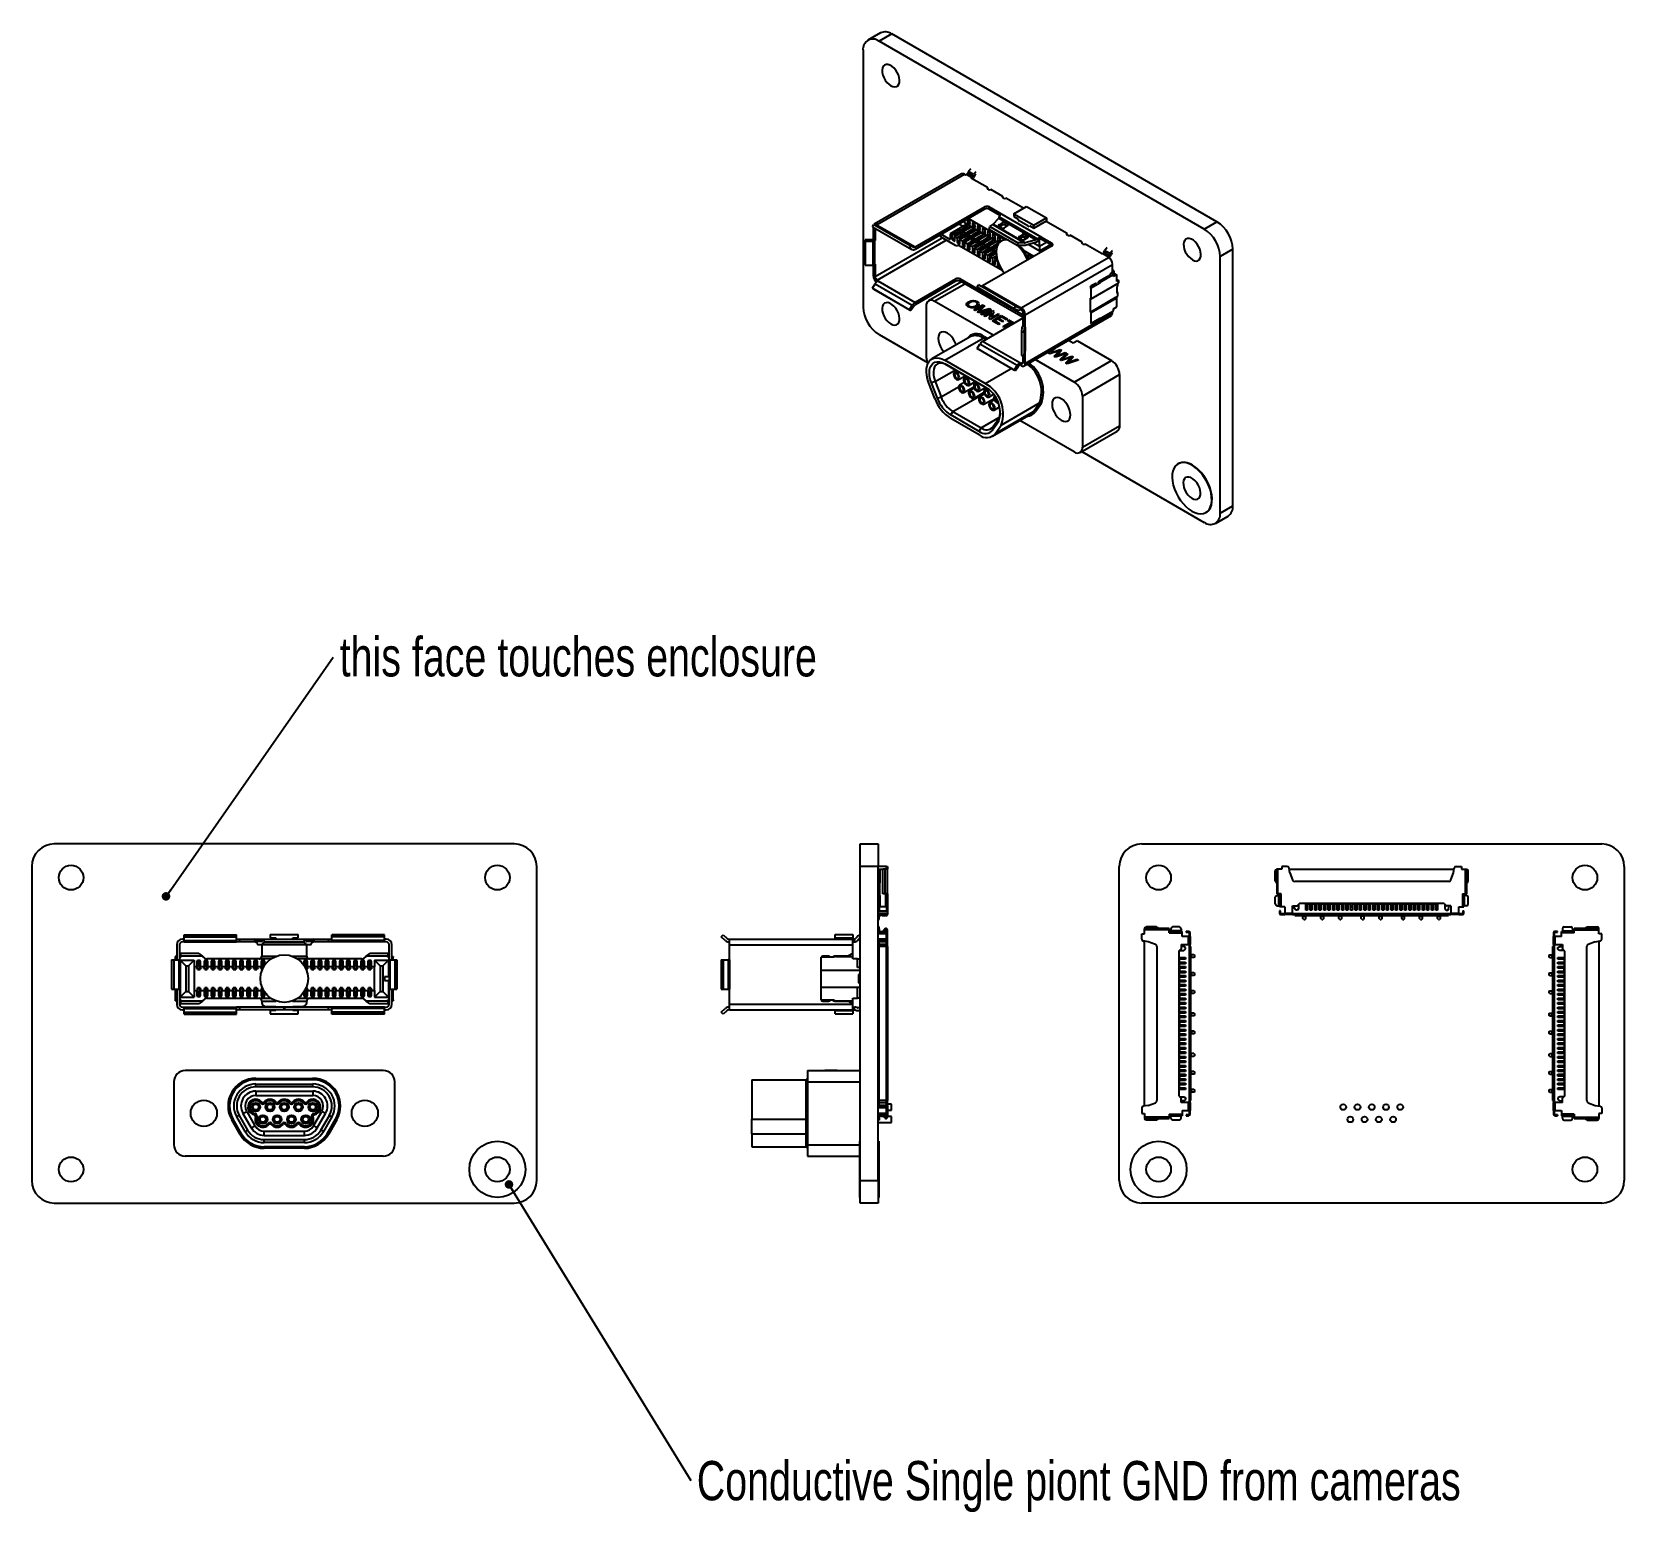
# Model space of a CAD drawing. Header units: millimetres. Extents: x 43 to 185, y 122 to 254.
import ezdxf

# ---------------------------------------------------------------- set-up
doc = ezdxf.new("R2010")
doc.units = ezdxf.units.MM
doc.styles.add('SLDTEXTSTYLE0', font='TXT', dxfattribs={"width": 0.75})
doc.dimstyles.new('SLDDIMSTYLE0', dxfattribs={"dimtxt": 0.18, "dimasz": 0.762, "dimexe": 0, "dimexo": 0.0625, "dimgap": 0, "dimtad": 0, "dimtih": 1, "dimtoh": 1, "dimdec": 0, "dimrnd": 1e-09, "dimzin": 0, "dimdsep": 46, "dimtxsty": 'Standard', "dimblk1": 'DOT', "dimblk2": 'DOT', "dimsah": 1, "dimcen": 0.09, "dimadec": 0, "dimazin": 0, "dimtfac": 0.762, "dimtdec": 0, "dimtofl": 0, "dimtmove": 0, "dimatfit": 3, "dimldrblk": 'DOT', "dimfxl": 1, "dimfrac": 2, "dimtolj": 1, "dimtzin": 0, "dimarcsym": 0})

# ---------------------------------------------------------------- blocks, each defined once
blk = doc.blocks.new('SW_NOTE_0')
at = {"color": 0, "linetype": 'Continuous', "lineweight": 0, "insert": (0.52, 1.74), "char_height": 3.5, "attachment_point": 1, "style": 'SLDTEXTSTYLE0'}
blk.add_mtext('Conductive Single piont GND from cameras', dxfattribs=at)
blk = doc.blocks.new('_Dot')
at = {"color": 0, "linetype": 'ByBlock', "lineweight": -2}
blk.add_line((-0.5, 0), (-1, 0), dxfattribs=at)
at = {"color": 0, "linetype": 'ByBlock', "const_width": 0.5}
blk.add_lwpolyline([(-0.25, 0, 1), (0.25, 0, 1)], format="xyb", close=True, dxfattribs=at)
blk = doc.blocks.new('SW_NOTE_0_1')
at = {"color": 0, "linetype": 'Continuous', "lineweight": 0, "insert": (0.58, 1.78), "char_height": 3.5, "attachment_point": 1, "style": 'SLDTEXTSTYLE0'}
blk.add_mtext('this face touches enclosure', dxfattribs=at)

msp = doc.modelspace()

# ---------------------------------------------------------------- linework, layer by layer
at = {"color": 7, "linetype": 'Continuous', "lineweight": 25}
for p, q in [((118.98, 253.45), (117.85, 252.8)), ((119.98, 253.35), (118.85, 252.7)), ((147.84, 235.96), (118.85, 252.7)), ((148.97, 236.62), (119.98, 253.35)), ((117.43, 251.88), (117.43, 229.02)), ((126.21, 240.88), (118.43, 236.39)), ((118.68, 236.36), (126.46, 240.85)), ((126.5, 240.83), (126.46, 240.85)), ((127.08, 240.55), (126.62, 240.82)), ((126.83, 241.09), (126.73, 240.93)), ((127.18, 240.67), (126.73, 240.93)), ((127.28, 240.83), (126.83, 241.09)), ((127.1, 240.57), (127.1, 240.48)), ((128.53, 239.66), (127.1, 240.48)), ((127.18, 240.67), (127.28, 240.83)), ((127.4, 240.76), (127.3, 240.59)), ((128.53, 239.66), (128.53, 239.53)), ((128.61, 239.49), (128.53, 239.53)), ((129.88, 238.88), (128.82, 239.49)), ((129.88, 238.88), (129.88, 238.76)), ((129.95, 238.72), (129.88, 238.76)), ((131.72, 237.82), (130.16, 238.72)), ((122.06, 234.37), (128.26, 237.94)), ((128.26, 237.74), (122.06, 234.16)), ((128.26, 237.74), (128.26, 237.94)), ((128.68, 237.94), (129.6, 237.41)), ((128.68, 237.74), (128.68, 237.94)), ((129.6, 237.2), (128.68, 237.74)), ((129.59, 237.07), (129.64, 237.2)), ((129.59, 237.07), (133.01, 235.1)), ((129.6, 237.41), (133.34, 235.25)), ((129.6, 237.41), (129.6, 237.2)), ((130.87, 237.33), (132, 237.98)), ((130.87, 237.33), (130.87, 237.08)), ((130.87, 237.33), (132.64, 236.31)), ((130.87, 237.08), (131.22, 236.88)), ((132, 237.98), (133.77, 236.96)), ((118.27, 236.16), (118.39, 236.38)), ((118.27, 236.16), (121.58, 234.25)), ((118.33, 236.13), (118.33, 235.06)), ((118.39, 236.38), (121.7, 234.47)), ((118.39, 236.38), (118.63, 236.26)), ((118.51, 236.02), (118.51, 234.95)), ((118.63, 236.26), (121.94, 234.35)), ((118.79, 236.3), (118.68, 236.36)), ((118.75, 236.28), (118.79, 236.3)), ((118.75, 236.28), (122.06, 234.37)), ((126.67, 236.39), (125.2, 235.54)), ((125.67, 235.61), (125.38, 235.44)), ((125.59, 235.44), (125.7, 235.66)), ((127.08, 236.16), (125.61, 235.31)), ((125.7, 235.66), (125.76, 235.75)), ((125.76, 235.75), (125.92, 235.66)), ((125.92, 235.66), (125.86, 235.57)), ((125.87, 235.46), (125.97, 235.61)), ((125.97, 236.42), (126.35, 236.21)), ((126.02, 235.89), (126.18, 235.8)), ((127.53, 235.9), (126.06, 235.05)), ((126.07, 235.89), (126.42, 236)), ((126.07, 235.89), (126.22, 235.8)), ((126.21, 235.69), (126.35, 235.73)), ((126.57, 235.91), (126.22, 235.8)), ((126.82, 236.27), (126.29, 235.96)), ((126.42, 236), (126.6, 236.06)), ((126.47, 235.63), (126.63, 235.54)), ((126.51, 236.49), (126.51, 236.73)), ((126.73, 236.36), (126.51, 236.49)), ((127.98, 235.64), (126.51, 234.79)), ((126.52, 235.63), (126.87, 235.74)), ((126.52, 235.63), (126.67, 235.54)), ((126.76, 235.97), (126.57, 235.91)), ((126.57, 235.91), (126.57, 235.86)), ((126.6, 236.06), (126.76, 235.97)), ((127.02, 235.65), (126.67, 235.54)), ((126.7, 236.14), (126.83, 236.28)), ((126.7, 236.14), (126.87, 236.04)), ((126.8, 236.78), (126.73, 236.74)), ((126.73, 236.74), (126.73, 236.36)), ((126.93, 236.48), (126.73, 236.36)), ((127.27, 236.01), (126.74, 235.7)), ((130.03, 235.03), (126.8, 236.9)), ((126.88, 236.73), (126.8, 236.78)), ((126.81, 236.41), (126.89, 236.36)), ((126.83, 236.28), (127, 236.18)), ((126.85, 236.31), (126.95, 236.25)), ((127, 236.18), (126.87, 236.04)), ((126.87, 235.74), (127.04, 235.8)), ((126.93, 236.52), (126.93, 236.47)), ((126.95, 236.51), (126.93, 236.52)), ((126.93, 236.43), (126.93, 236.4)), ((126.94, 236.54), (126.95, 236.56)), ((126.95, 236.23), (126.95, 236.6)), ((127.18, 236.1), (126.95, 236.23)), ((127.21, 235.71), (127.02, 235.65)), ((127.02, 235.65), (127.02, 235.6)), ((127.04, 235.8), (127.21, 235.71)), ((127.15, 235.88), (127.28, 236.02)), ((127.15, 235.88), (127.32, 235.79)), ((127.25, 236.52), (127.18, 236.48)), ((127.18, 236.48), (127.18, 236.1)), ((127.38, 236.22), (127.18, 236.1)), ((127.72, 235.75), (127.19, 235.44)), ((127.33, 236.47), (127.25, 236.52)), ((127.26, 236.15), (127.34, 236.1)), ((127.28, 236.02), (127.45, 235.93)), ((127.3, 236.05), (127.4, 235.99)), ((127.45, 235.93), (127.32, 235.79)), ((127.4, 236.25), (127.38, 236.27)), ((127.38, 236.26), (127.38, 236.21)), ((127.38, 236.17), (127.38, 236.14)), ((127.39, 236.28), (127.4, 236.3)), ((127.4, 235.97), (127.4, 236.35)), ((127.63, 235.84), (127.4, 235.97)), ((127.6, 235.62), (127.73, 235.76)), ((127.6, 235.62), (127.76, 235.53)), ((127.7, 236.26), (127.63, 236.22)), ((127.63, 236.22), (127.63, 235.84)), ((127.83, 235.96), (127.63, 235.84)), ((127.78, 236.21), (127.7, 236.26)), ((127.71, 235.89), (127.79, 235.84)), ((127.73, 235.76), (127.9, 235.67)), ((127.75, 235.79), (127.85, 235.73)), ((127.9, 235.67), (127.76, 235.53)), ((127.85, 235.99), (127.83, 236.01)), ((127.83, 236), (127.83, 235.95)), ((127.83, 235.91), (127.83, 235.88)), ((127.84, 236.02), (127.85, 236.04)), ((127.85, 235.71), (127.85, 236.09)), ((128.08, 235.58), (127.85, 235.71)), ((128.15, 236), (128.08, 235.96)), ((128.08, 235.96), (128.08, 235.58)), ((128.28, 235.7), (128.08, 235.58)), ((128.23, 235.95), (128.15, 236)), ((128.16, 235.63), (128.24, 235.58)), ((128.27, 235.65), (128.27, 235.62)), ((128.28, 235.76), (128.3, 235.78)), ((128.3, 235.73), (128.28, 235.75)), ((128.28, 235.74), (128.28, 235.69)), ((128.3, 235.45), (128.3, 235.83)), ((128.6, 235.74), (128.52, 235.7)), ((128.52, 235.7), (128.52, 235.33)), ((128.68, 235.69), (128.6, 235.74)), ((128.68, 235.95), (128.72, 236.19)), ((128.68, 235.95), (131.15, 234.52)), ((128.72, 236.19), (129.01, 236.36)), ((128.72, 236.19), (131.23, 234.74)), ((129.01, 236.36), (131.82, 234.73)), ((129.04, 236.39), (129.52, 236.95)), ((129.04, 236.39), (131.89, 234.75)), ((129.52, 236.95), (132.87, 235.02)), ((129.83, 236.51), (129.55, 236.35)), ((129.55, 236.35), (129.55, 236.19)), ((129.55, 236.19), (129.74, 236.08)), ((129.59, 236.17), (129.83, 236.31)), ((129.83, 236.51), (129.83, 236.31)), ((130.03, 236.08), (130.3, 236.24)), ((130.3, 236.4), (130.11, 236.51)), ((130.11, 236.51), (130.11, 236.31)), ((130.11, 236.31), (130.27, 236.22)), ((130.3, 236.4), (130.3, 236.24)), ((131.22, 236.88), (131.22, 236.8)), ((132.11, 236.25), (131.33, 236.69)), ((132.28, 236.26), (132.64, 236.06)), ((132.28, 236.18), (132.28, 236.26)), ((132.64, 236.31), (133.77, 236.96)), ((132.64, 236.06), (133.77, 236.71)), ((132.64, 236.06), (132.64, 236.31)), ((135.61, 235.57), (133.7, 236.67)), ((133.77, 236.96), (133.77, 236.71)), ((147.84, 235.96), (148.97, 236.62)), ((118.22, 235.02), (117.61, 235.01)), ((117.61, 235.01), (117.62, 234.86)), ((117.61, 235.01), (117.61, 232.89)), ((117.62, 234.86), (118.29, 234.88)), ((117.62, 234.86), (117.62, 232.74)), ((118.29, 234.88), (118.29, 232.76)), ((118.33, 235.06), (118.32, 235.05)), ((118.51, 234.95), (118.33, 235.06)), ((118.45, 234.92), (118.51, 234.95)), ((118.45, 234.92), (118.45, 232.8)), ((118.51, 231.73), (124.48, 235.18)), ((118.68, 231.42), (124.83, 234.97)), ((121.58, 234.25), (121.7, 234.47)), ((121.82, 234.13), (121.58, 234.25)), ((121.7, 234.47), (121.94, 234.35)), ((124.35, 235.33), (124.28, 235.37)), ((124.35, 235.33), (124.35, 235.25)), ((125.72, 234.46), (124.35, 235.25)), ((124.53, 235.15), (124.35, 235.25)), ((124.4, 235.51), (125.2, 235.05)), ((125.67, 234.49), (124.53, 235.15)), ((125.2, 235.54), (125.2, 235.05)), ((125.2, 235.54), (125.38, 235.44)), ((125.38, 235.44), (125.38, 235.06)), ((125.61, 235.19), (125.38, 235.06)), ((125.61, 235.03), (125.45, 234.94)), ((125.45, 234.94), (125.54, 234.89)), ((125.61, 234.93), (125.54, 234.89)), ((125.59, 235.41), (125.59, 235.35)), ((125.59, 235.35), (125.64, 235.32)), ((125.61, 234.93), (125.61, 235.31)), ((125.61, 235.31), (125.83, 235.18)), ((125.72, 234.46), (125.67, 234.49)), ((125.86, 235.57), (125.7, 235.37)), ((125.7, 235.37), (125.7, 235.36)), ((125.72, 234.46), (125.9, 234.52)), ((126.12, 235.35), (125.83, 235.18)), ((125.83, 235.18), (125.83, 234.8)), ((126.06, 234.94), (125.83, 234.8)), ((125.86, 235.57), (125.86, 235.45)), ((126.06, 234.77), (125.9, 234.68)), ((125.9, 234.68), (125.99, 234.63)), ((126.06, 234.67), (125.99, 234.63)), ((126, 234.5), (129.82, 232.3)), ((126.03, 235.15), (126.03, 235.1)), ((126.03, 235.1), (126.09, 235.06)), ((126.04, 235.18), (126.15, 235.4)), ((126.06, 234.67), (126.06, 235.05)), ((126.06, 235.05), (126.28, 234.92)), ((126.15, 235.4), (126.21, 235.5)), ((126.31, 235.32), (126.15, 235.11)), ((126.15, 235.11), (126.15, 235.1)), ((126.21, 235.5), (126.37, 235.41)), ((126.57, 235.09), (126.28, 234.92)), ((126.28, 234.92), (126.28, 234.55)), ((126.51, 234.68), (126.28, 234.55)), ((126.37, 235.41), (126.31, 235.32)), ((126.31, 235.32), (126.31, 235.19)), ((126.32, 235.2), (126.42, 235.36)), ((126.51, 234.51), (126.35, 234.42)), ((126.35, 234.42), (126.43, 234.37)), ((126.51, 234.41), (126.43, 234.37)), ((126.48, 234.89), (126.48, 234.84)), ((126.48, 234.84), (126.54, 234.81)), ((126.49, 234.92), (126.6, 235.15)), ((126.51, 234.41), (126.51, 234.79)), ((126.51, 234.79), (126.73, 234.66)), ((126.6, 235.15), (126.66, 235.24)), ((126.76, 235.06), (126.6, 234.86)), ((126.6, 234.86), (126.6, 234.84)), ((126.65, 235.43), (126.8, 235.48)), ((126.66, 235.24), (126.81, 235.15)), ((127.02, 234.83), (126.73, 234.66)), ((126.73, 234.66), (126.73, 234.29)), ((126.95, 234.42), (126.73, 234.29)), ((126.81, 235.15), (126.76, 235.06)), ((126.76, 235.06), (126.76, 234.93)), ((126.77, 234.94), (126.87, 235.1)), ((126.95, 234.25), (126.8, 234.16)), ((126.92, 235.37), (127.08, 235.28)), ((126.93, 234.63), (126.93, 234.58)), ((126.93, 234.58), (126.99, 234.55)), ((126.94, 234.66), (127.05, 234.89)), ((128.43, 235.38), (126.95, 234.53)), ((126.95, 234.16), (126.95, 234.53)), ((126.95, 234.53), (127.18, 234.4)), ((126.97, 235.37), (127.32, 235.48)), ((126.97, 235.37), (127.12, 235.28)), ((127.05, 234.89), (127.11, 234.98)), ((127.21, 234.8), (127.05, 234.6)), ((127.05, 234.6), (127.05, 234.58)), ((127.1, 235.17), (127.25, 235.22)), ((127.11, 234.98), (127.26, 234.89)), ((127.47, 235.39), (127.12, 235.28)), ((127.47, 234.57), (127.18, 234.4)), ((127.18, 234.4), (127.18, 234.03)), ((127.26, 234.89), (127.21, 234.8)), ((127.21, 234.8), (127.21, 234.67)), ((127.22, 234.68), (127.32, 234.84)), ((127.32, 235.48), (127.49, 235.54)), ((127.37, 235.11), (127.52, 235.02)), ((127.38, 234.37), (127.38, 234.32)), ((127.38, 234.32), (127.43, 234.29)), ((127.39, 234.4), (127.5, 234.63)), ((128.88, 235.12), (127.4, 234.27)), ((127.4, 233.9), (127.4, 234.27)), ((127.4, 234.27), (127.63, 234.14)), ((127.42, 235.11), (127.76, 235.23)), ((127.42, 235.11), (127.57, 235.02)), ((127.65, 235.45), (127.47, 235.39)), ((127.47, 235.39), (127.47, 235.34)), ((127.49, 235.54), (127.65, 235.45)), ((127.5, 234.63), (127.56, 234.72)), ((127.65, 234.54), (127.5, 234.34)), ((127.5, 234.34), (127.5, 234.32)), ((127.55, 234.91), (127.7, 234.96)), ((127.56, 234.72), (127.71, 234.63)), ((127.92, 235.14), (127.57, 235.02)), ((127.92, 234.31), (127.63, 234.14)), ((128.17, 235.49), (127.64, 235.18)), ((127.71, 234.63), (127.65, 234.54)), ((127.65, 234.54), (127.65, 234.41)), ((127.67, 234.42), (127.77, 234.58)), ((127.76, 235.23), (127.94, 235.29)), ((127.82, 234.85), (127.97, 234.76)), ((127.84, 234.14), (127.95, 234.37)), ((129.33, 234.86), (127.85, 234.01)), ((127.87, 234.85), (128.21, 234.97)), ((127.87, 234.85), (128.02, 234.76)), ((128.1, 235.19), (127.92, 235.14)), ((127.92, 235.14), (127.92, 235.09)), ((127.94, 235.29), (128.1, 235.19)), ((127.95, 234.37), (128.01, 234.46)), ((128.1, 234.28), (127.95, 234.08)), ((128, 234.65), (128.15, 234.7)), ((128.01, 234.46), (128.16, 234.37)), ((128.37, 234.88), (128.02, 234.76)), ((128.05, 235.36), (128.18, 235.5)), ((128.05, 235.36), (128.21, 235.27)), ((134.27, 234.47), (128.07, 230.9)), ((128.61, 235.23), (128.09, 234.93)), ((128.16, 234.37), (128.1, 234.28)), ((128.1, 234.28), (128.1, 234.16)), ((128.12, 234.16), (128.22, 234.32)), ((128.18, 235.5), (128.35, 235.41)), ((128.2, 235.53), (128.3, 235.47)), ((128.35, 235.41), (128.21, 235.27)), ((128.21, 234.97), (128.39, 235.03)), ((128.27, 234.59), (128.42, 234.5)), ((128.52, 235.33), (128.3, 235.45)), ((129.34, 234.35), (128.3, 233.75)), ((128.31, 234.59), (128.66, 234.71)), ((128.31, 234.59), (128.47, 234.5)), ((128.55, 234.93), (128.37, 234.88)), ((128.37, 234.88), (128.37, 234.83)), ((128.39, 235.03), (128.55, 234.93)), ((128.4, 234.11), (128.45, 234.2)), ((128.45, 234.39), (128.6, 234.44)), ((128.45, 234.2), (128.61, 234.11)), ((128.82, 234.62), (128.47, 234.5)), ((128.5, 235.1), (128.63, 235.24)), ((128.5, 235.1), (128.66, 235.01)), ((128.73, 235.44), (128.52, 235.33)), ((129.06, 234.97), (128.54, 234.67)), ((128.6, 235.37), (128.69, 235.32)), ((128.63, 235.24), (128.8, 235.15)), ((128.65, 235.27), (128.75, 235.21)), ((128.8, 235.15), (128.66, 235.01)), ((128.66, 234.71), (128.84, 234.77)), ((128.72, 235.39), (128.72, 235.36)), ((128.72, 234.33), (128.87, 234.25)), ((128.73, 235.51), (128.75, 235.52)), ((128.75, 235.48), (128.73, 235.49)), ((128.73, 235.48), (128.73, 235.43)), ((128.75, 235.19), (128.75, 235.57)), ((128.97, 235.07), (128.75, 235.19)), ((128.76, 234.33), (129.11, 234.45)), ((128.76, 234.33), (128.92, 234.24)), ((129, 234.67), (128.82, 234.62)), ((128.82, 234.62), (128.82, 234.57)), ((128.84, 234.77), (129, 234.67)), ((128.9, 234.13), (129.04, 234.18)), ((129.27, 234.36), (128.92, 234.24)), ((128.95, 234.84), (129.08, 234.99)), ((128.95, 234.84), (129.11, 234.75)), ((129.04, 235.48), (128.97, 235.44)), ((128.97, 235.44), (128.97, 235.07)), ((129.18, 235.18), (128.97, 235.07)), ((129.51, 234.71), (128.99, 234.41)), ((129.13, 235.43), (129.04, 235.48)), ((129.05, 235.11), (129.14, 235.06)), ((129.08, 234.99), (129.24, 234.89)), ((129.1, 235.01), (129.2, 234.95)), ((129.24, 234.89), (129.11, 234.75)), ((129.11, 234.45), (129.29, 234.51)), ((129.17, 235.13), (129.17, 235.1)), ((129.18, 235.25), (129.2, 235.26)), ((129.18, 235.23), (129.18, 235.17)), ((129.2, 235.22), (129.18, 235.23)), ((129.2, 234.94), (129.2, 235.31)), ((129.42, 234.81), (129.2, 234.94)), ((129.35, 234.38), (129.27, 234.36)), ((129.27, 234.36), (129.27, 234.31)), ((129.29, 234.51), (129.38, 234.46)), ((129.4, 234.58), (129.53, 234.73)), ((129.4, 234.58), (129.42, 234.57)), ((129.49, 235.22), (129.42, 235.18)), ((129.42, 235.18), (129.42, 234.81)), ((129.63, 234.92), (129.42, 234.81)), ((129.58, 235.17), (129.49, 235.22)), ((129.5, 234.85), (129.59, 234.8)), ((129.53, 234.73), (129.53, 234.73)), ((129.55, 234.75), (129.55, 234.75)), ((129.62, 234.87), (129.62, 234.84)), ((129.63, 234.99), (129.65, 235)), ((129.63, 234.97), (129.63, 234.92)), ((129.65, 234.96), (129.63, 234.97)), ((129.65, 234.85), (129.65, 235.05)), ((129.82, 234.95), (129.73, 234.9)), ((131.23, 234.74), (131.15, 234.52)), ((131.15, 234.52), (131.74, 234.52)), ((131.82, 234.73), (131.23, 234.74)), ((131.63, 235.47), (131.36, 235.31)), ((131.36, 235.31), (131.36, 235.15)), ((131.36, 235.15), (131.55, 235.04)), ((131.39, 235.13), (131.63, 235.27)), ((131.63, 235.47), (131.63, 235.27)), ((131.68, 235.29), (131.97, 235.12)), ((131.83, 235.04), (132.11, 235.2)), ((132.87, 235.02), (131.89, 234.75)), ((131.89, 234.54), (132.8, 234.8)), ((132.11, 235.36), (131.92, 235.47)), ((131.92, 235.47), (131.92, 235.27)), ((131.92, 235.27), (132.07, 235.18)), ((132.11, 235.36), (132.11, 235.2)), ((132.15, 234.61), (133.17, 234.02)), ((132.62, 234.75), (133.17, 234.43)), ((133.11, 235.19), (133.01, 235.1)), ((133.07, 234.95), (133.11, 234.99)), ((133.11, 235.19), (133.11, 234.99)), ((133.17, 234.43), (133.17, 235.03)), ((133.17, 234.43), (133.78, 234.79)), ((133.17, 234.02), (134.14, 234.58)), ((133.17, 234.43), (133.17, 234.02)), ((133.34, 235.25), (134.27, 234.71)), ((133.34, 235.25), (133.34, 235.04)), ((134.27, 234.51), (133.34, 235.04)), ((134.27, 234.51), (134.27, 234.71)), ((134.3, 234.49), (134.27, 234.51)), ((135.61, 235.45), (135.61, 235.57)), ((135.68, 235.41), (135.61, 235.45)), ((136.95, 234.8), (135.89, 235.41)), ((136.95, 234.67), (136.95, 234.8)), ((137.02, 234.63), (136.95, 234.67)), ((138.67, 233.8), (137.24, 234.63)), ((117.61, 232.89), (117.62, 232.74)), ((117.62, 232.74), (118.29, 232.76)), ((118.33, 232.76), (118.33, 231.83)), ((118.45, 232.8), (118.51, 232.83)), ((118.51, 232.83), (118.51, 231.73)), ((126.8, 234.16), (126.88, 234.11)), ((126.95, 234.16), (126.88, 234.11)), ((127.4, 234.16), (127.18, 234.03)), ((127.4, 233.99), (127.25, 233.9)), ((127.25, 233.9), (127.33, 233.86)), ((127.4, 233.9), (127.33, 233.86)), ((127.63, 234.14), (127.63, 233.77)), ((127.85, 233.9), (127.63, 233.77)), ((127.85, 233.73), (127.7, 233.65)), ((127.7, 233.65), (127.78, 233.6)), ((127.85, 233.64), (127.78, 233.6)), ((127.83, 234.11), (127.83, 234.06)), ((127.83, 234.06), (127.88, 234.03)), ((127.85, 233.64), (127.85, 234.01)), ((127.85, 234.01), (128.08, 233.88)), ((127.95, 234.08), (127.95, 234.07)), ((128.37, 234.05), (128.08, 233.88)), ((128.08, 233.88), (128.08, 233.51)), ((128.3, 233.64), (128.08, 233.51)), ((128.3, 233.48), (128.15, 233.39)), ((128.15, 233.39), (128.23, 233.34)), ((128.3, 233.38), (128.23, 233.34)), ((128.28, 233.88), (128.4, 234.11)), ((128.28, 233.85), (128.28, 233.8)), ((128.28, 233.8), (128.33, 233.77)), ((128.3, 233.38), (128.3, 233.75)), ((128.3, 233.75), (128.52, 233.62)), ((128.55, 234.02), (128.4, 233.82)), ((128.4, 233.82), (128.4, 233.81)), ((128.82, 233.79), (128.52, 233.62)), ((128.52, 233.62), (128.52, 233.25)), ((128.75, 233.38), (128.52, 233.25)), ((128.61, 234.11), (128.55, 234.02)), ((128.55, 234.02), (128.55, 233.9)), ((128.57, 233.9), (128.67, 234.06)), ((128.75, 233.22), (128.6, 233.13)), ((128.6, 233.13), (128.68, 233.08)), ((128.75, 233.12), (128.68, 233.08)), ((128.73, 233.63), (128.85, 233.85)), ((128.73, 233.59), (128.73, 233.54)), ((128.73, 233.54), (128.78, 233.51)), ((129.29, 233.81), (128.75, 233.49)), ((128.75, 233.12), (128.75, 233.49)), ((128.75, 233.49), (128.97, 233.36)), ((128.85, 233.85), (128.9, 233.94)), ((129, 233.76), (128.85, 233.56)), ((128.85, 233.56), (128.85, 233.55)), ((128.9, 233.94), (129.06, 233.85)), ((129.27, 233.53), (128.97, 233.36)), ((128.97, 233.36), (128.97, 232.99)), ((129.2, 233.12), (128.97, 232.99)), ((129.06, 233.85), (129, 233.76)), ((129, 233.76), (129, 233.64)), ((129.02, 233.64), (129.11, 233.8)), ((129.2, 232.96), (129.04, 232.87)), ((129.04, 232.87), (129.13, 232.82)), ((129.2, 232.86), (129.13, 232.82)), ((129.17, 234.08), (129.29, 234)), ((129.18, 233.37), (129.3, 233.59)), ((129.18, 233.33), (129.18, 233.28)), ((129.18, 233.28), (129.23, 233.25)), ((129.37, 233.33), (129.2, 233.23)), ((129.2, 232.86), (129.2, 233.23)), ((129.2, 233.23), (129.42, 233.1)), ((129.21, 234.08), (129.3, 234.1)), ((129.21, 234.08), (129.29, 234.03)), ((129.3, 233.59), (129.31, 233.62)), ((129.36, 233.38), (129.3, 233.3)), ((129.3, 233.3), (129.3, 233.29)), ((129.43, 233.11), (129.42, 233.1)), ((129.42, 233.1), (129.42, 232.73)), ((129.55, 232.8), (129.42, 232.73)), ((131.53, 228.94), (139.31, 233.44)), ((132.64, 233.53), (131.74, 234.05)), ((131.89, 228.33), (139.66, 232.82)), ((132.19, 233.67), (132.12, 233.63)), ((132.12, 233.63), (132.12, 233.39)), ((132.32, 233.37), (132.16, 233.28)), ((132.27, 233.62), (132.19, 233.67)), ((132.2, 233.3), (132.22, 233.29)), ((132.32, 233.41), (132.32, 233.36)), ((132.34, 233.4), (132.32, 233.41)), ((132.33, 233.43), (132.34, 233.45)), ((132.34, 233.36), (132.34, 233.49)), ((138.79, 233.79), (139.25, 233.53)), ((138.9, 233.91), (138.99, 234.07)), ((138.9, 233.91), (139.35, 233.64)), ((138.99, 234.07), (139.45, 233.81)), ((139.27, 233.54), (139.27, 233.46)), ((139.27, 233.46), (139.31, 233.44)), ((139.45, 233.81), (139.35, 233.64)), ((139.47, 233.56), (139.57, 233.73)), ((139.66, 232.19), (139.66, 232.82)), ((150.38, 234.17), (149.25, 233.51)), ((149.25, 210.65), (149.25, 233.51)), ((150.38, 211.3), (150.38, 234.17)), ((118.68, 231.42), (118.79, 231.36)), ((118.75, 231.34), (118.79, 231.36)), ((118.75, 231.34), (122.06, 229.43)), ((125.68, 231.51), (122.06, 229.43)), ((125.68, 231.31), (125.68, 231.51)), ((128.88, 229.91), (126.11, 231.51)), ((126.11, 231.31), (126.11, 231.51)), ((129.61, 232.68), (129.49, 232.61)), ((129.49, 232.61), (129.58, 232.56)), ((129.65, 232.6), (129.58, 232.56)), ((139.33, 231.8), (138.51, 231.32)), ((138.55, 231.35), (138.66, 231.28)), ((138.66, 231.28), (139.76, 231.91)), ((139.66, 232.19), (139.38, 231.84)), ((139.76, 231.91), (139.54, 232.04)), ((139.62, 232.14), (139.79, 232.24)), ((139.62, 232.14), (140.04, 231.89)), ((139.79, 232.24), (139.66, 232.31)), ((139.76, 231.73), (139.76, 231.91)), ((140.04, 231.89), (139.76, 231.73)), ((139.79, 232.24), (139.79, 232.04)), ((140.04, 231.28), (140.04, 231.89)), ((140.04, 231.48), (140.22, 231.38)), ((140.22, 231.38), (140.04, 231.28)), ((140.22, 231.18), (140.22, 231.38)), ((118.27, 230.69), (118.51, 231.09)), ((118.27, 230.69), (121.58, 228.78)), ((118.39, 230.61), (118.27, 230.69)), ((118.39, 230.61), (121.7, 228.7)), ((118.51, 231.09), (121.82, 229.18)), ((125.68, 231.31), (122.06, 229.22)), ((126.19, 231.26), (123.27, 229.58)), ((123.78, 229.53), (126.49, 231.09)), ((128.88, 229.71), (126.11, 231.31)), ((127.59, 230.78), (127.71, 231)), ((130.9, 228.87), (127.59, 230.78)), ((131.02, 229.09), (127.71, 231)), ((127.71, 231), (127.95, 230.88)), ((131.27, 228.97), (127.95, 230.88)), ((131.39, 228.98), (128.07, 230.9)), ((128.99, 229.97), (128.88, 229.91)), ((128.92, 229.89), (129.02, 229.95)), ((137.76, 230.7), (137.66, 230.75)), ((137.76, 229.76), (140.22, 231.18)), ((138.52, 231.14), (137.76, 230.7)), ((137.76, 229.76), (137.76, 230.7)), ((138.12, 231.1), (137.77, 230.9)), ((138.46, 231.28), (138.36, 231.16)), ((138.4, 231.21), (138.52, 231.14)), ((138.66, 231.28), (138.52, 231.14)), ((139.97, 229.89), (140.15, 229.99)), ((140.15, 230.91), (140.04, 230.85)), ((140.04, 230.85), (140.04, 230.24)), ((140.04, 230.35), (140.05, 230.35)), ((140.04, 230.24), (140.15, 230.3)), ((140.05, 230.35), (140.15, 230.3)), ((140.15, 230.91), (140.15, 231.14)), ((140.15, 229.99), (140.15, 230.3)), ((121.58, 228.78), (121.82, 229.18)), ((121.7, 228.7), (121.58, 228.78)), ((121.94, 229.1), (121.7, 228.7)), ((123.06, 229.12), (123.06, 224.55)), ((129.02, 226.5), (123.78, 229.53)), ((126.81, 229.05), (126.81, 229.03)), ((126.94, 229.42), (126.94, 229.41)), ((127.3, 228.77), (128.08, 229.22)), ((127.41, 228.71), (127.3, 228.77)), ((127.3, 228.77), (127.3, 228.76)), ((127.41, 228.7), (127.3, 228.76)), ((128.07, 229.09), (127.41, 228.71)), ((128.05, 229.06), (127.41, 228.7)), ((127.41, 228.71), (127.41, 228.7)), ((127.51, 229.45), (127.51, 229.44)), ((127.57, 229.06), (127.57, 229.05)), ((127.62, 228.59), (128.07, 229.09)), ((127.73, 228.52), (127.62, 228.59)), ((127.62, 228.59), (127.62, 228.58)), ((127.73, 228.51), (127.62, 228.58)), ((128.59, 228.78), (127.73, 228.52)), ((128.55, 228.76), (127.73, 228.51)), ((127.73, 228.52), (127.73, 228.51)), ((128.24, 229.12), (127.87, 228.71)), ((128.24, 229.11), (127.87, 228.7)), ((127.87, 228.71), (127.87, 228.7)), ((127.94, 228.41), (128.59, 228.78)), ((127.95, 228.67), (128.66, 228.88)), ((128.82, 228.79), (128.05, 228.34)), ((128.82, 228.78), (128.05, 228.33)), ((128.08, 229.22), (128.24, 229.12)), ((128.21, 228.25), (128.98, 228.7)), ((128.24, 229.12), (128.24, 229.11)), ((128.89, 228.52), (128.31, 228.19)), ((128.89, 228.51), (128.31, 228.18)), ((128.66, 228.88), (128.82, 228.79)), ((128.68, 227.97), (128.89, 228.52)), ((128.82, 228.79), (128.82, 228.78)), ((128.88, 229.71), (128.88, 229.91)), ((128.92, 229.73), (128.88, 229.71)), ((129.09, 228.63), (128.89, 228.08)), ((129.09, 228.62), (128.89, 228.09)), ((131.69, 228.29), (128.92, 229.89)), ((128.92, 229.89), (128.92, 229.69)), ((131.69, 228.09), (128.92, 229.69)), ((128.98, 228.7), (129.09, 228.63)), ((129.09, 228.63), (129.09, 228.62)), ((130.9, 228.87), (131.02, 229.09)), ((131.15, 228.75), (130.9, 228.87)), ((131.02, 229.09), (131.27, 228.97)), ((131.39, 228.98), (131.43, 229.01)), ((131.43, 228.8), (131.39, 228.78)), ((131.43, 229.01), (131.43, 228.8)), ((131.53, 228.94), (131.43, 229.01)), ((131.53, 228.74), (131.43, 228.8)), ((137.69, 228.57), (139.97, 229.89)), ((137.69, 229.8), (137.76, 229.76)), ((137.69, 228.57), (137.69, 229.8)), ((137.76, 228.53), (137.69, 228.57)), ((137.76, 228.53), (140.04, 229.85)), ((137.76, 227.59), (137.76, 228.53)), ((138.66, 228.05), (139.76, 228.69)), ((139.49, 228.53), (139.66, 228.52)), ((139.57, 228.58), (139.66, 228.52)), ((139.62, 228.54), (139.65, 228.56)), ((139.66, 228.5), (139.66, 228.52)), ((139.76, 228.87), (140.04, 229.03)), ((139.76, 228.69), (139.76, 228.87)), ((139.97, 229.89), (140.04, 229.85)), ((140.04, 229.03), (140.04, 229.85)), ((128.05, 228.34), (127.94, 228.41)), ((127.94, 228.41), (127.94, 228.39)), ((128.05, 228.33), (127.94, 228.39)), ((128.05, 228.34), (128.05, 228.33)), ((128.07, 225.96), (131.69, 228.05)), ((128.31, 228.19), (128.21, 228.25)), ((128.21, 228.25), (128.21, 228.24)), ((128.31, 228.18), (128.21, 228.24)), ((128.31, 228.19), (128.31, 228.18)), ((128.68, 227.97), (128.68, 227.96)), ((128.8, 227.91), (128.68, 227.97)), ((128.8, 227.9), (128.68, 227.96)), ((129.57, 228.35), (128.8, 227.91)), ((129.57, 228.34), (128.8, 227.9)), ((128.8, 227.91), (128.8, 227.9)), ((128.89, 228.08), (129.46, 228.42)), ((128.98, 227.8), (129.75, 228.25)), ((129.54, 227.48), (128.98, 227.8)), ((128.98, 227.8), (128.98, 227.79)), ((129.54, 227.47), (128.98, 227.79)), ((129.44, 227.95), (129.18, 227.79)), ((129.44, 227.94), (129.18, 227.79)), ((129.18, 227.79), (129.63, 227.53)), ((129.85, 227.71), (129.44, 227.95)), ((129.44, 227.95), (129.44, 227.94)), ((129.85, 227.7), (129.44, 227.94)), ((129.46, 228.42), (129.57, 228.35)), ((129.77, 228.14), (129.53, 228)), ((129.53, 228), (129.94, 227.76)), ((129.77, 228.13), (129.54, 227.99)), ((129.63, 227.53), (129.54, 227.48)), ((129.63, 227.52), (129.54, 227.47)), ((129.54, 227.48), (129.54, 227.47)), ((129.57, 228.35), (129.57, 228.34)), ((129.63, 227.53), (129.63, 227.52)), ((129.75, 228.25), (130.29, 227.94)), ((130.21, 227.89), (129.77, 228.14)), ((129.77, 228.14), (129.77, 228.13)), ((130.21, 227.87), (129.77, 228.13)), ((129.94, 227.76), (129.85, 227.71)), ((129.94, 227.75), (129.85, 227.7)), ((129.85, 227.71), (129.85, 227.7)), ((129.88, 227.28), (130.56, 227.68)), ((129.99, 227.22), (129.88, 227.28)), ((129.88, 227.28), (129.88, 227.27)), ((129.99, 227.21), (129.88, 227.27)), ((129.94, 227.76), (129.94, 227.75)), ((130.67, 227.62), (129.99, 227.22)), ((130.67, 227.61), (129.99, 227.21)), ((129.99, 227.22), (129.99, 227.21)), ((130.29, 227.94), (130.21, 227.89)), ((130.29, 227.93), (130.21, 227.87)), ((130.21, 227.89), (130.21, 227.87)), ((130.29, 227.94), (130.29, 227.93)), ((130.31, 227.82), (130.4, 227.87)), ((130.56, 227.68), (130.31, 227.82)), ((130.31, 227.82), (130.31, 227.81)), ((130.55, 227.67), (130.31, 227.81)), ((130.4, 227.87), (130.9, 227.59)), ((130.81, 227.54), (130.67, 227.62)), ((130.67, 227.62), (130.67, 227.61)), ((130.8, 227.53), (130.67, 227.61)), ((131.58, 227.21), (131.55, 226.82)), ((131.71, 227.33), (131.66, 227.3)), ((131.71, 228.28), (131.69, 228.29)), ((131.69, 228.09), (131.69, 228.29)), ((131.71, 228.08), (131.69, 228.09)), ((131.69, 228.05), (131.71, 228.05)), ((131.71, 227.33), (131.71, 228.43)), ((131.89, 227.23), (131.71, 227.33)), ((131.78, 223.78), (139.56, 228.27)), ((131.8, 226.81), (131.83, 227.17)), ((131.83, 227.17), (131.83, 225.04)), ((131.87, 227.22), (131.89, 227.23)), ((131.87, 227.22), (131.87, 225.1)), ((131.89, 224), (139.66, 228.5)), ((131.89, 227.23), (131.89, 228.33)), ((137.66, 227.65), (137.76, 227.59)), ((137.76, 227.59), (138.52, 228.03)), ((138.52, 228.03), (138.66, 228.05)), ((118.85, 226.57), (123.16, 224.08)), ((126.97, 226.36), (123.55, 224.39)), ((124.72, 224.27), (128.13, 226.24)), ((126.98, 226.36), (126.97, 226.36)), ((127.59, 225.31), (127.84, 225.71)), ((131.15, 223.8), (127.84, 225.71)), ((131.39, 224.04), (128.07, 225.96)), ((128.35, 226.12), (128.13, 226.24)), ((128.22, 226.4), (128.53, 226.22)), ((131.55, 226.82), (131.55, 224.69)), ((131.55, 226.82), (131.8, 226.81)), ((131.8, 226.81), (131.8, 224.69)), ((136.17, 225.8), (135.73, 226.05)), ((136.53, 226.01), (136.17, 225.8)), ((136.53, 226.01), (139.58, 224.24)), ((128.31, 222.2), (124.72, 224.27)), ((130.9, 223.4), (127.59, 225.31)), ((127.71, 225.23), (127.59, 225.31)), ((131.02, 223.32), (127.71, 225.23)), ((131.55, 224.69), (131.8, 224.69)), ((131.71, 224.11), (131.71, 224.69)), ((131.8, 224.69), (131.83, 225.04)), ((131.87, 225.1), (131.89, 225.11)), ((131.89, 224), (131.89, 225.11)), ((136.26, 222.32), (132.77, 224.34)), ((133.95, 224.93), (134.21, 225.18)), ((134.08, 224.86), (133.95, 224.93)), ((133.95, 224.93), (133.95, 224.92)), ((134.08, 224.85), (133.95, 224.92)), ((134.83, 225.09), (134.08, 224.86)), ((134.83, 225.08), (134.08, 224.85)), ((134.08, 224.86), (134.08, 224.85)), ((134.64, 225.43), (134.25, 225.07)), ((134.64, 225.41), (134.25, 225.06)), ((134.25, 225.07), (134.25, 225.06)), ((134.31, 225.01), (134.99, 225.23)), ((134.47, 224.64), (134.89, 225.07)), ((134.59, 224.57), (134.47, 224.64)), ((134.47, 224.64), (134.47, 224.63)), ((134.59, 224.56), (134.47, 224.63)), ((135.55, 224.9), (134.59, 224.57)), ((135.55, 224.89), (134.59, 224.56)), ((134.59, 224.57), (134.59, 224.56)), ((134.64, 225.43), (134.64, 225.43)), ((134.64, 225.43), (134.64, 225.41)), ((134.82, 224.74), (135.44, 224.97)), ((134.83, 225.09), (134.83, 225.08)), ((135.12, 225.15), (134.84, 224.86)), ((135.12, 225.14), (134.84, 224.85)), ((134.84, 224.86), (134.84, 224.85)), ((134.99, 225.23), (135.12, 225.15)), ((134.99, 224.33), (135.57, 224.89)), ((135.12, 224.26), (134.99, 224.33)), ((134.99, 224.33), (134.99, 224.32)), ((135.12, 224.25), (134.99, 224.32)), ((135.12, 225.15), (135.12, 225.14)), ((135.87, 224.49), (135.12, 224.26)), ((135.87, 224.48), (135.12, 224.25)), ((135.12, 224.26), (135.12, 224.25)), ((135.68, 224.82), (135.29, 224.47)), ((135.68, 224.81), (135.29, 224.46)), ((135.29, 224.47), (135.29, 224.46)), ((135.35, 224.41), (136.03, 224.63)), ((135.44, 224.97), (135.55, 224.9)), ((135.51, 224.04), (135.93, 224.47)), ((135.55, 224.9), (135.55, 224.89)), ((135.57, 224.89), (135.68, 224.82)), ((136.59, 224.3), (135.62, 223.97)), ((136.59, 224.29), (135.62, 223.96)), ((135.68, 224.82), (135.68, 224.81)), ((135.86, 224.14), (136.48, 224.37)), ((135.87, 224.49), (135.87, 224.48)), ((136.16, 224.55), (135.88, 224.26)), ((136.16, 224.54), (135.88, 224.25)), ((135.88, 224.26), (135.88, 224.25)), ((136.03, 224.63), (136.16, 224.55)), ((136.16, 224.55), (136.16, 224.54)), ((136.26, 222.32), (139.58, 224.24)), ((136.48, 224.37), (136.59, 224.3)), ((136.59, 224.3), (136.59, 224.29)), ((123.86, 222.37), (125.67, 223.41)), ((124.72, 223.96), (128.31, 221.89)), ((124.9, 223.86), (124.72, 223.96)), ((128.32, 221.88), (124.9, 223.86)), ((125.8, 223.34), (125.57, 223.21)), ((125.95, 222.55), (126.56, 222.9)), ((126.69, 222.82), (126.47, 222.69)), ((128.31, 222.2), (130.64, 223.54)), ((130.9, 223.4), (131.15, 223.8)), ((131.02, 223.32), (130.9, 223.4)), ((131.27, 223.72), (131.02, 223.32)), ((131.39, 224.04), (131.43, 224.07)), ((131.43, 223.86), (131.39, 223.84)), ((131.43, 224.07), (131.43, 223.86)), ((131.43, 224.07), (131.53, 224)), ((131.43, 223.86), (131.53, 223.8)), ((131.53, 224), (131.71, 224.11)), ((135.62, 223.97), (135.51, 224.04)), ((135.51, 224.04), (135.51, 224.03)), ((135.62, 223.96), (135.51, 224.03)), ((135.62, 223.97), (135.62, 223.96)), ((136.98, 221.08), (140.3, 223)), ((140.3, 223), (140.3, 218.44)), ((123.82, 220.87), (123.29, 222.23)), ((123.86, 222.37), (123.52, 222.25)), ((124.05, 220.89), (123.52, 222.25)), ((123.86, 222.37), (124.39, 221.01)), ((124.39, 221.01), (125.94, 221.91)), ((126.45, 222.3), (126.02, 222.05)), ((126.4, 221.39), (127.3, 221.91)), ((126.85, 222.03), (127.46, 222.38)), ((127.35, 221.78), (126.92, 221.54)), ((127.59, 222.3), (127.37, 222.18)), ((127.75, 221.52), (128.35, 221.86)), ((128.48, 221.78), (128.27, 221.66)), ((124.05, 220.89), (124.39, 221.01)), ((125.43, 219.71), (128.22, 221.32)), ((127.3, 220.88), (128.2, 221.39)), ((128.24, 221.26), (127.82, 221.02)), ((128.2, 220.36), (129.1, 220.88)), ((128.65, 221), (129.04, 221.22)), ((129.14, 220.74), (128.72, 220.5)), ((129.1, 219.84), (129.6, 220.13)), ((129.75, 218.5), (133.16, 220.47)), ((132.63, 219.72), (133.16, 220.47)), ((133.33, 220.43), (132.8, 219.68)), ((136.98, 221.08), (136.98, 216.52)), ((125.25, 219.4), (125.43, 219.71)), ((127.79, 217.94), (125.25, 219.4)), ((127.79, 217.62), (125.25, 219.09)), ((125.43, 219.71), (127.97, 218.25)), ((127.97, 218.25), (129.59, 219.19)), ((128.96, 217.51), (132.37, 219.48)), ((129.51, 218.79), (128.98, 218.04)), ((129.01, 218.34), (129.54, 219.09)), ((129.22, 217.75), (132.63, 219.72)), ((129.54, 219.09), (129.51, 218.79)), ((136.26, 216.1), (131.39, 218.91)), ((127.79, 217.94), (127.97, 218.25)), ((128.98, 218.04), (129.01, 218.34)), ((129.22, 217.75), (129.75, 218.5)), ((136.77, 216.05), (140.09, 217.97)), ((136.98, 216.52), (140.3, 218.44)), ((136.92, 216.14), (147.84, 209.83)), ((145.53, 215.06), (145.49, 215.04)), ((147.99, 210.71), (148.03, 210.73)), ((148.84, 209.74), (149.97, 210.39)), ((149.25, 210.65), (150.38, 211.3)), ((86.34, 181.17), (45.34, 181.17)), ((117.18, 179.17), (117.18, 181.17)), ((117.18, 181.17), (118.78, 181.17)), ((118.78, 181.17), (118.78, 179.17)), ((142.27, 181.17), (183.27, 181.17)), ((43.34, 179.17), (43.34, 151.17)), ((88.34, 151.17), (88.34, 179.17)), ((118.78, 179.17), (117.18, 179.17)), ((117.18, 151.17), (117.18, 179.17)), ((118.78, 151.17), (118.78, 179.17)), ((119.52, 179.17), (118.78, 179.17)), ((118.78, 178.92), (118.86, 178.92)), ((118.86, 178.92), (118.86, 178.77)), ((118.86, 178.92), (118.91, 178.92)), ((118.91, 178.92), (118.91, 177.72)), ((118.91, 178.92), (119.19, 178.92)), ((119.19, 176.72), (119.19, 178.92)), ((119.41, 178.92), (119.19, 178.92)), ((119.41, 176.72), (119.41, 178.92)), ((119.6, 178.92), (119.41, 178.92)), ((119.52, 179.17), (119.52, 178.92)), ((119.52, 179.17), (119.6, 179.17)), ((119.52, 178.92), (119.52, 179.17)), ((119.6, 179.17), (119.6, 178.92)), ((119.6, 176.72), (119.6, 178.92)), ((140.27, 151.17), (140.27, 179.17)), ((154.3, 178.92), (154.3, 176.72)), ((154.41, 178.92), (154.3, 178.92)), ((154.41, 176.72), (154.41, 178.92)), ((154.76, 178.92), (154.41, 178.92)), ((154.76, 179.17), (154.76, 178.92)), ((155.24, 179.17), (154.76, 179.17)), ((155.47, 178.59), (155.41, 179.02)), ((155.42, 178.92), (170.11, 178.92)), ((170.06, 178.59), (170.13, 179.02)), ((170.29, 179.17), (170.77, 179.17)), ((170.77, 179.17), (170.77, 178.92)), ((170.77, 178.92), (171.12, 178.92)), ((171.12, 176.72), (171.12, 178.92)), ((171.12, 178.92), (171.23, 178.92)), ((171.23, 176.72), (171.23, 178.92)), ((185.27, 179.17), (185.27, 151.17)), ((118.86, 178.77), (118.78, 178.77)), ((118.78, 177.87), (118.86, 177.87)), ((118.86, 177.72), (118.78, 177.72)), ((118.86, 177.87), (118.86, 178.77)), ((118.86, 177.87), (118.86, 177.72)), ((118.86, 176.57), (118.86, 177.72)), ((118.91, 177.72), (118.86, 177.72)), ((118.91, 176.57), (118.91, 177.72)), ((154.17, 177.87), (154.17, 178.77)), ((155.47, 178.59), (155.71, 177.96)), ((169.63, 177.83), (155.9, 177.83)), ((169.82, 177.96), (170.06, 178.59)), ((171.37, 177.87), (171.37, 178.77)), ((118.78, 176.57), (118.86, 176.57)), ((118.86, 176.42), (118.78, 176.42)), ((118.86, 176.57), (118.86, 176.42)), ((118.86, 176.57), (118.91, 176.57)), ((118.86, 175.82), (118.86, 176.42)), ((118.91, 176.57), (118.91, 175.67)), ((119.41, 176.72), (119.19, 176.72)), ((119.47, 176.72), (119.3, 176.72)), ((119.3, 176.72), (119.3, 176.72)), ((119.6, 176.72), (119.41, 176.72)), ((119.47, 175.57), (119.47, 176.72)), ((119.52, 176.72), (119.47, 176.72)), ((119.47, 176.72), (119.47, 176.72)), ((119.52, 176.72), (119.52, 176.72)), ((119.6, 176.72), (119.6, 175.57)), ((119.6, 176.72), (119.6, 176.72)), ((154.17, 175.82), (154.17, 176.42)), ((154.41, 176.72), (154.3, 176.72)), ((154.32, 176.57), (154.5, 176.57)), ((154.68, 176.72), (154.41, 176.72)), ((154.5, 175.67), (154.5, 176.57)), ((154.5, 176.57), (154.55, 176.57)), ((154.55, 175.57), (154.55, 176.72)), ((154.56, 176.72), (154.55, 176.72)), ((154.55, 176.72), (154.55, 176.72)), ((154.56, 176.72), (154.56, 176.72)), ((154.68, 176.72), (154.68, 175.57)), ((170.85, 176.72), (170.85, 175.57)), ((170.86, 176.72), (171.12, 176.72)), ((170.98, 176.72), (170.97, 176.72)), ((170.97, 176.72), (170.97, 176.72)), ((170.98, 175.57), (170.98, 176.72)), ((170.98, 176.72), (170.98, 176.72)), ((171.03, 176.57), (170.98, 176.57)), ((171.03, 175.67), (171.03, 176.57)), ((171.22, 176.57), (171.03, 176.57)), ((171.12, 176.72), (171.23, 176.72)), ((171.37, 175.82), (171.37, 176.42)), ((118.78, 175.82), (118.86, 175.82)), ((118.86, 175.67), (118.78, 175.67)), ((118.86, 175.57), (118.78, 175.57)), ((118.78, 175.42), (118.86, 175.42)), ((118.86, 175.27), (118.78, 175.27)), ((118.8, 175), (118.8, 175.22)), ((118.8, 175.22), (119.6, 175.22)), ((118.8, 175), (119.6, 175)), ((118.8, 174.87), (118.8, 175)), ((118.8, 174.87), (119.6, 174.87)), ((118.89, 174.87), (118.84, 174.84)), ((118.86, 175.82), (118.86, 175.67)), ((118.86, 175.57), (118.86, 175.67)), ((118.91, 175.67), (118.86, 175.67)), ((118.86, 175.42), (118.86, 175.57)), ((118.91, 175.57), (118.86, 175.57)), ((118.86, 175.27), (118.86, 175.42)), ((118.9, 175.27), (118.86, 175.27)), ((118.86, 174.54), (118.86, 174.73)), ((118.88, 174.77), (119.03, 174.86)), ((118.9, 175.27), (118.9, 175.54)), ((118.91, 175.57), (118.91, 175.67)), ((119.47, 175.57), (118.91, 175.57)), ((119.1, 174.87), (119.1, 174.79)), ((119.1, 174.79), (119.52, 174.79)), ((119.6, 175.57), (119.47, 175.57)), ((119.52, 175.57), (119.52, 175.22)), ((119.6, 175.57), (119.6, 175.22)), ((119.6, 175.22), (119.6, 175)), ((119.6, 175), (119.6, 174.87)), ((154.32, 175.67), (154.5, 175.67)), ((154.55, 175.67), (154.5, 175.67)), ((154.68, 175.57), (154.55, 175.57)), ((154.55, 175.22), (154.55, 175)), ((154.63, 175.22), (154.55, 175.22)), ((154.63, 175), (154.63, 175.22)), ((155.02, 175.57), (154.68, 175.57)), ((155.02, 174.95), (154.68, 174.95)), ((154.68, 174.87), (155.02, 174.87)), ((155.02, 175.57), (155.02, 175)), ((155.02, 175), (155.72, 175)), ((155.02, 174.95), (155.02, 175)), ((155.02, 174.87), (155.02, 174.95)), ((155.72, 174.87), (155.02, 174.87)), ((155.72, 175.67), (156.12, 175.67)), ((155.72, 175), (155.72, 175.67)), ((155.72, 175), (155.72, 174.95)), ((155.72, 174.95), (155.72, 174.87)), ((155.92, 174.95), (155.72, 174.95)), ((155.72, 174.87), (155.92, 174.87)), ((155.89, 175.42), (155.89, 175.67)), ((155.99, 175.27), (155.89, 175.42)), ((169.62, 174.95), (155.92, 174.95)), ((155.92, 174.87), (155.92, 174.95)), ((155.92, 174.79), (155.92, 174.87)), ((155.92, 174.79), (169.62, 174.79)), ((156.14, 175.27), (155.99, 175.27)), ((156.32, 175.87), (156.12, 175.67)), ((156.24, 175.67), (156.12, 175.67)), ((156.24, 175.42), (156.14, 175.27)), ((156.24, 175.7), (156.15, 175.7)), ((156.24, 175.78), (156.23, 175.78)), ((156.24, 175.79), (156.24, 175.78)), ((156.24, 175.78), (156.24, 175.7)), ((156.24, 175.7), (156.24, 175.67)), ((156.24, 175.67), (156.24, 175.42)), ((169.22, 175.87), (156.32, 175.87)), ((156.64, 174.77), (156.64, 174.79)), ((156.64, 174.77), (156.89, 174.77)), ((156.64, 174.73), (156.64, 174.77)), ((156.64, 174.73), (156.89, 174.73)), ((156.64, 174.54), (156.64, 174.73)), ((156.89, 175.82), (156.89, 175.84)), ((157.04, 175.82), (156.89, 175.82)), ((156.89, 175.62), (156.89, 175.82)), ((157.04, 175.62), (156.89, 175.62)), ((156.89, 175.54), (156.89, 175.62)), ((157.04, 175.54), (156.89, 175.54)), ((156.89, 175.27), (156.89, 175.54)), ((157.04, 175.27), (156.89, 175.27)), ((156.89, 174.77), (156.89, 174.79)), ((156.89, 174.73), (156.89, 174.77)), ((156.89, 174.54), (156.89, 174.73)), ((157.04, 175.84), (157.04, 175.82)), ((157.04, 175.82), (157.04, 175.62)), ((157.04, 175.62), (157.04, 175.54)), ((157.04, 175.54), (157.04, 175.27)), ((157.13, 175.87), (157.13, 175.82)), ((157.13, 175.82), (157.21, 175.82)), ((157.21, 175.82), (157.21, 175.87)), ((157.29, 175.82), (157.29, 175.84)), ((157.44, 175.82), (157.29, 175.82)), ((157.29, 175.62), (157.29, 175.82)), ((157.44, 175.62), (157.29, 175.62)), ((157.29, 175.54), (157.29, 175.62)), ((157.44, 175.54), (157.29, 175.54)), ((157.29, 175.27), (157.29, 175.54)), ((157.44, 175.27), (157.29, 175.27)), ((157.44, 175.84), (157.44, 175.82)), ((157.44, 175.82), (157.44, 175.62)), ((157.44, 175.62), (157.44, 175.54)), ((157.44, 175.54), (157.44, 175.27)), ((157.53, 175.87), (157.53, 175.82)), ((157.53, 175.82), (157.61, 175.82)), ((157.61, 175.82), (157.61, 175.87)), ((157.69, 175.82), (157.69, 175.84)), ((157.84, 175.82), (157.69, 175.82)), ((157.69, 175.62), (157.69, 175.82)), ((157.84, 175.62), (157.69, 175.62)), ((157.69, 175.54), (157.69, 175.62)), ((157.84, 175.54), (157.69, 175.54)), ((157.69, 175.27), (157.69, 175.54)), ((157.84, 175.27), (157.69, 175.27)), ((157.84, 175.84), (157.84, 175.82)), ((157.84, 175.82), (157.84, 175.62)), ((157.84, 175.62), (157.84, 175.54)), ((157.84, 175.54), (157.84, 175.27)), ((157.93, 175.82), (157.93, 175.87)), ((158.01, 175.82), (157.93, 175.82)), ((158.01, 175.82), (158.01, 175.87)), ((158.09, 175.82), (158.09, 175.84)), ((158.09, 175.62), (158.09, 175.82)), ((158.24, 175.82), (158.09, 175.82)), ((158.24, 175.62), (158.09, 175.62)), ((158.09, 175.54), (158.09, 175.62)), ((158.24, 175.54), (158.09, 175.54)), ((158.09, 175.27), (158.09, 175.54)), ((158.24, 175.27), (158.09, 175.27)), ((158.24, 175.84), (158.24, 175.82)), ((158.24, 175.82), (158.24, 175.62)), ((158.24, 175.62), (158.24, 175.54)), ((158.24, 175.54), (158.24, 175.27)), ((158.24, 174.77), (158.24, 174.79)), ((158.24, 174.77), (158.49, 174.77)), ((158.24, 174.73), (158.24, 174.77)), ((158.24, 174.73), (158.49, 174.73)), ((158.24, 174.54), (158.24, 174.73)), ((158.33, 175.87), (158.33, 175.82)), ((158.33, 175.82), (158.41, 175.82)), ((158.41, 175.82), (158.41, 175.87)), ((158.49, 175.82), (158.49, 175.84)), ((158.64, 175.82), (158.49, 175.82)), ((158.49, 175.62), (158.49, 175.82)), ((158.64, 175.62), (158.49, 175.62)), ((158.49, 175.54), (158.49, 175.62)), ((158.64, 175.54), (158.49, 175.54)), ((158.49, 175.27), (158.49, 175.54)), ((158.64, 175.27), (158.49, 175.27)), ((158.49, 174.77), (158.49, 174.79)), ((158.49, 174.73), (158.49, 174.77)), ((158.49, 174.54), (158.49, 174.73)), ((158.64, 175.84), (158.64, 175.82)), ((158.64, 175.82), (158.64, 175.62)), ((158.64, 175.62), (158.64, 175.54)), ((158.64, 175.54), (158.64, 175.27)), ((158.73, 175.87), (158.73, 175.82)), ((158.73, 175.82), (158.81, 175.82)), ((158.81, 175.82), (158.81, 175.87)), ((158.89, 175.82), (158.89, 175.84)), ((158.89, 175.62), (158.89, 175.82)), ((159.04, 175.82), (158.89, 175.82)), ((159.04, 175.62), (158.89, 175.62)), ((158.89, 175.54), (158.89, 175.62)), ((159.04, 175.54), (158.89, 175.54)), ((158.89, 175.27), (158.89, 175.54)), ((159.04, 175.27), (158.89, 175.27)), ((159.04, 175.84), (159.04, 175.82)), ((159.04, 175.82), (159.04, 175.62)), ((159.04, 175.62), (159.04, 175.54)), ((159.04, 175.54), (159.04, 175.27)), ((159.13, 175.87), (159.13, 175.82)), ((159.13, 175.82), (159.21, 175.82)), ((159.21, 175.82), (159.21, 175.87)), ((159.29, 175.82), (159.29, 175.84)), ((159.44, 175.82), (159.29, 175.82)), ((159.29, 175.62), (159.29, 175.82)), ((159.44, 175.62), (159.29, 175.62)), ((159.29, 175.54), (159.29, 175.62)), ((159.44, 175.54), (159.29, 175.54)), ((159.29, 175.27), (159.29, 175.54)), ((159.44, 175.27), (159.29, 175.27)), ((159.44, 175.84), (159.44, 175.82)), ((159.44, 175.82), (159.44, 175.62)), ((159.44, 175.62), (159.44, 175.54)), ((159.44, 175.54), (159.44, 175.27)), ((159.53, 175.87), (159.53, 175.82)), ((159.53, 175.82), (159.61, 175.82)), ((159.61, 175.82), (159.61, 175.87)), ((159.69, 175.82), (159.69, 175.84)), ((159.69, 175.62), (159.69, 175.82)), ((159.84, 175.82), (159.69, 175.82)), ((159.84, 175.62), (159.69, 175.62)), ((159.69, 175.54), (159.69, 175.62)), ((159.84, 175.54), (159.69, 175.54)), ((159.69, 175.27), (159.69, 175.54)), ((159.84, 175.27), (159.69, 175.27)), ((159.84, 175.84), (159.84, 175.82)), ((159.84, 175.82), (159.84, 175.62)), ((159.84, 175.62), (159.84, 175.54)), ((159.84, 175.54), (159.84, 175.27)), ((159.84, 174.76), (159.84, 174.79)), ((159.84, 174.76), (160.09, 174.76)), ((159.84, 174.54), (159.84, 174.76)), ((159.93, 175.87), (159.93, 175.82)), ((159.93, 175.82), (160.01, 175.82)), ((160.01, 175.82), (160.01, 175.87)), ((160.09, 175.82), (160.09, 175.84)), ((160.24, 175.82), (160.09, 175.82)), ((160.09, 175.62), (160.09, 175.82)), ((160.24, 175.62), (160.09, 175.62)), ((160.09, 175.54), (160.09, 175.62)), ((160.24, 175.54), (160.09, 175.54)), ((160.09, 175.27), (160.09, 175.54)), ((160.24, 175.27), (160.09, 175.27)), ((160.09, 174.76), (160.09, 174.79)), ((160.09, 174.54), (160.09, 174.76)), ((160.24, 175.84), (160.24, 175.82)), ((160.24, 175.82), (160.24, 175.62)), ((160.24, 175.62), (160.24, 175.54)), ((160.24, 175.54), (160.24, 175.27)), ((160.33, 175.82), (160.33, 175.87)), ((160.41, 175.82), (160.33, 175.82)), ((160.41, 175.82), (160.41, 175.87)), ((160.49, 175.82), (160.49, 175.84)), ((160.64, 175.82), (160.49, 175.82)), ((160.49, 175.62), (160.49, 175.82)), ((160.64, 175.62), (160.49, 175.62)), ((160.49, 175.54), (160.49, 175.62)), ((160.64, 175.54), (160.49, 175.54)), ((160.49, 175.27), (160.49, 175.54)), ((160.64, 175.27), (160.49, 175.27)), ((160.64, 175.84), (160.64, 175.82)), ((160.64, 175.82), (160.64, 175.62)), ((160.64, 175.62), (160.64, 175.54)), ((160.64, 175.54), (160.64, 175.27)), ((160.73, 175.87), (160.73, 175.82)), ((160.73, 175.82), (160.81, 175.82)), ((160.81, 175.82), (160.81, 175.87)), ((160.89, 175.82), (160.89, 175.84)), ((160.89, 175.62), (160.89, 175.82)), ((161.04, 175.82), (160.89, 175.82)), ((161.04, 175.62), (160.89, 175.62)), ((160.89, 175.54), (160.89, 175.62)), ((161.04, 175.54), (160.89, 175.54)), ((160.89, 175.27), (160.89, 175.54)), ((161.04, 175.27), (160.89, 175.27)), ((161.04, 175.84), (161.04, 175.82)), ((161.04, 175.82), (161.04, 175.62)), ((161.04, 175.62), (161.04, 175.54)), ((161.04, 175.54), (161.04, 175.27)), ((161.13, 175.87), (161.13, 175.82)), ((161.13, 175.82), (161.21, 175.82)), ((161.21, 175.82), (161.21, 175.87)), ((161.29, 175.82), (161.29, 175.84)), ((161.29, 175.62), (161.29, 175.82)), ((161.44, 175.82), (161.29, 175.82)), ((161.44, 175.62), (161.29, 175.62)), ((161.29, 175.54), (161.29, 175.62)), ((161.44, 175.54), (161.29, 175.54)), ((161.29, 175.27), (161.29, 175.54)), ((161.44, 175.27), (161.29, 175.27)), ((161.44, 175.84), (161.44, 175.82)), ((161.44, 175.82), (161.44, 175.62)), ((161.44, 175.62), (161.44, 175.54)), ((161.44, 175.54), (161.44, 175.27)), ((161.53, 175.87), (161.53, 175.82)), ((161.53, 175.82), (161.61, 175.82)), ((161.61, 175.82), (161.61, 175.87)), ((161.69, 175.82), (161.69, 175.84)), ((161.84, 175.82), (161.69, 175.82)), ((161.69, 175.62), (161.69, 175.82)), ((161.84, 175.62), (161.69, 175.62)), ((161.69, 175.54), (161.69, 175.62)), ((161.84, 175.54), (161.69, 175.54)), ((161.69, 175.27), (161.69, 175.54)), ((161.84, 175.27), (161.69, 175.27)), ((161.84, 175.84), (161.84, 175.82)), ((161.84, 175.82), (161.84, 175.62)), ((161.84, 175.62), (161.84, 175.54)), ((161.84, 175.54), (161.84, 175.27)), ((161.84, 174.77), (161.84, 174.79)), ((161.84, 174.77), (162.09, 174.77)), ((161.84, 174.73), (161.84, 174.77)), ((162.09, 174.73), (161.84, 174.73)), ((161.84, 174.54), (161.84, 174.73)), ((161.93, 175.87), (161.93, 175.82)), ((161.93, 175.82), (162.01, 175.82)), ((162.01, 175.82), (162.01, 175.87)), ((162.09, 175.82), (162.09, 175.84)), ((162.24, 175.82), (162.09, 175.82)), ((162.09, 175.62), (162.09, 175.82)), ((162.24, 175.62), (162.09, 175.62)), ((162.09, 175.54), (162.09, 175.62)), ((162.24, 175.54), (162.09, 175.54)), ((162.09, 175.27), (162.09, 175.54)), ((162.24, 175.27), (162.09, 175.27)), ((162.09, 174.77), (162.09, 174.79)), ((162.09, 174.73), (162.09, 174.77)), ((162.09, 174.54), (162.09, 174.73)), ((162.24, 175.84), (162.24, 175.82)), ((162.24, 175.82), (162.24, 175.62)), ((162.24, 175.62), (162.24, 175.54)), ((162.24, 175.54), (162.24, 175.27)), ((162.33, 175.87), (162.33, 175.82)), ((162.33, 175.82), (162.41, 175.82)), ((162.41, 175.82), (162.41, 175.87)), ((162.49, 175.82), (162.49, 175.84)), ((162.64, 175.82), (162.49, 175.82)), ((162.49, 175.62), (162.49, 175.82)), ((162.64, 175.62), (162.49, 175.62)), ((162.49, 175.54), (162.49, 175.62)), ((162.64, 175.54), (162.49, 175.54)), ((162.49, 175.27), (162.49, 175.54)), ((162.64, 175.27), (162.49, 175.27)), ((162.64, 175.84), (162.64, 175.82)), ((162.64, 175.82), (162.64, 175.62)), ((162.64, 175.62), (162.64, 175.54)), ((162.64, 175.54), (162.64, 175.27)), ((162.73, 175.82), (162.73, 175.87)), ((162.81, 175.82), (162.73, 175.82)), ((162.81, 175.82), (162.81, 175.87)), ((162.89, 175.82), (162.89, 175.84)), ((163.04, 175.82), (162.89, 175.82)), ((162.89, 175.62), (162.89, 175.82)), ((163.04, 175.62), (162.89, 175.62)), ((162.89, 175.54), (162.89, 175.62)), ((163.04, 175.54), (162.89, 175.54)), ((162.89, 175.27), (162.89, 175.54)), ((163.04, 175.27), (162.89, 175.27)), ((163.04, 175.84), (163.04, 175.82)), ((163.04, 175.82), (163.04, 175.62)), ((163.04, 175.62), (163.04, 175.54)), ((163.04, 175.54), (163.04, 175.27)), ((163.13, 175.87), (163.13, 175.82)), ((163.13, 175.82), (163.21, 175.82)), ((163.21, 175.82), (163.21, 175.87)), ((163.29, 175.82), (163.29, 175.84)), ((163.29, 175.62), (163.29, 175.82)), ((163.44, 175.82), (163.29, 175.82)), ((163.44, 175.62), (163.29, 175.62)), ((163.29, 175.54), (163.29, 175.62)), ((163.44, 175.54), (163.29, 175.54)), ((163.29, 175.27), (163.29, 175.54)), ((163.44, 175.27), (163.29, 175.27)), ((163.44, 175.84), (163.44, 175.82)), ((163.44, 175.82), (163.44, 175.62)), ((163.44, 175.62), (163.44, 175.54)), ((163.44, 175.54), (163.44, 175.27)), ((163.44, 174.77), (163.44, 174.79)), ((163.44, 174.77), (163.69, 174.77)), ((163.44, 174.73), (163.44, 174.77)), ((163.44, 174.73), (163.69, 174.73)), ((163.44, 174.54), (163.44, 174.73)), ((163.53, 175.87), (163.53, 175.82)), ((163.53, 175.82), (163.61, 175.82)), ((163.61, 175.82), (163.61, 175.87)), ((163.69, 175.82), (163.69, 175.84)), ((163.69, 175.62), (163.69, 175.82)), ((163.84, 175.82), (163.69, 175.82)), ((163.84, 175.62), (163.69, 175.62)), ((163.69, 175.54), (163.69, 175.62)), ((163.84, 175.54), (163.69, 175.54)), ((163.69, 175.27), (163.69, 175.54)), ((163.84, 175.27), (163.69, 175.27)), ((163.69, 174.77), (163.69, 174.79)), ((163.69, 174.73), (163.69, 174.77)), ((163.69, 174.54), (163.69, 174.73)), ((163.84, 175.84), (163.84, 175.82)), ((163.84, 175.82), (163.84, 175.62)), ((163.84, 175.62), (163.84, 175.54)), ((163.84, 175.54), (163.84, 175.27)), ((163.93, 175.87), (163.93, 175.82)), ((163.93, 175.82), (164.01, 175.82)), ((164.01, 175.82), (164.01, 175.87)), ((164.09, 175.82), (164.09, 175.84)), ((164.24, 175.82), (164.09, 175.82)), ((164.09, 175.62), (164.09, 175.82)), ((164.24, 175.62), (164.09, 175.62)), ((164.09, 175.54), (164.09, 175.62)), ((164.24, 175.54), (164.09, 175.54)), ((164.09, 175.27), (164.09, 175.54)), ((164.24, 175.27), (164.09, 175.27)), ((164.24, 175.84), (164.24, 175.82)), ((164.24, 175.82), (164.24, 175.62)), ((164.24, 175.62), (164.24, 175.54)), ((164.24, 175.54), (164.24, 175.27)), ((164.33, 175.87), (164.33, 175.82)), ((164.33, 175.82), (164.41, 175.82)), ((164.41, 175.82), (164.41, 175.87)), ((164.49, 175.82), (164.49, 175.84)), ((164.49, 175.62), (164.49, 175.82)), ((164.64, 175.82), (164.49, 175.82)), ((164.64, 175.62), (164.49, 175.62)), ((164.49, 175.54), (164.49, 175.62)), ((164.64, 175.54), (164.49, 175.54)), ((164.49, 175.27), (164.49, 175.54)), ((164.64, 175.27), (164.49, 175.27)), ((164.64, 175.84), (164.64, 175.82)), ((164.64, 175.82), (164.64, 175.62)), ((164.64, 175.62), (164.64, 175.54)), ((164.64, 175.54), (164.64, 175.27)), ((164.73, 175.87), (164.73, 175.82)), ((164.73, 175.82), (164.81, 175.82)), ((164.81, 175.82), (164.81, 175.87)), ((164.89, 175.82), (164.89, 175.84)), ((164.89, 175.62), (164.89, 175.82)), ((165.04, 175.82), (164.89, 175.82)), ((165.04, 175.62), (164.89, 175.62)), ((164.89, 175.54), (164.89, 175.62)), ((165.04, 175.54), (164.89, 175.54)), ((164.89, 175.27), (164.89, 175.54)), ((165.04, 175.27), (164.89, 175.27)), ((165.04, 175.84), (165.04, 175.82)), ((165.04, 175.82), (165.04, 175.62)), ((165.04, 175.62), (165.04, 175.54)), ((165.04, 175.54), (165.04, 175.27)), ((165.13, 175.82), (165.13, 175.87)), ((165.21, 175.82), (165.13, 175.82)), ((165.21, 175.82), (165.21, 175.87)), ((165.29, 175.82), (165.29, 175.84)), ((165.44, 175.82), (165.29, 175.82)), ((165.29, 175.62), (165.29, 175.82)), ((165.44, 175.62), (165.29, 175.62)), ((165.29, 175.54), (165.29, 175.62)), ((165.44, 175.54), (165.29, 175.54)), ((165.29, 175.27), (165.29, 175.54)), ((165.44, 175.27), (165.29, 175.27)), ((165.44, 175.84), (165.44, 175.82)), ((165.44, 175.82), (165.44, 175.62)), ((165.44, 175.62), (165.44, 175.54)), ((165.44, 175.54), (165.44, 175.27)), ((165.44, 174.77), (165.44, 174.79)), ((165.44, 174.77), (165.69, 174.77)), ((165.44, 174.73), (165.44, 174.77)), ((165.44, 174.73), (165.69, 174.73)), ((165.44, 174.54), (165.44, 174.73)), ((165.53, 175.87), (165.53, 175.82)), ((165.53, 175.82), (165.61, 175.82)), ((165.61, 175.82), (165.61, 175.87)), ((165.69, 175.82), (165.69, 175.84)), ((165.69, 175.62), (165.69, 175.82)), ((165.84, 175.82), (165.69, 175.82)), ((165.84, 175.62), (165.69, 175.62)), ((165.69, 175.54), (165.69, 175.62)), ((165.84, 175.54), (165.69, 175.54)), ((165.69, 175.27), (165.69, 175.54)), ((165.84, 175.27), (165.69, 175.27)), ((165.69, 174.77), (165.69, 174.79)), ((165.69, 174.73), (165.69, 174.77)), ((165.69, 174.54), (165.69, 174.73)), ((165.84, 175.84), (165.84, 175.82)), ((165.84, 175.82), (165.84, 175.62)), ((165.84, 175.62), (165.84, 175.54)), ((165.84, 175.54), (165.84, 175.27)), ((165.93, 175.87), (165.93, 175.82)), ((165.93, 175.82), (166.01, 175.82)), ((166.01, 175.82), (166.01, 175.87)), ((166.09, 175.82), (166.09, 175.84)), ((166.24, 175.82), (166.09, 175.82)), ((166.09, 175.62), (166.09, 175.82)), ((166.24, 175.62), (166.09, 175.62)), ((166.09, 175.54), (166.09, 175.62)), ((166.24, 175.54), (166.09, 175.54)), ((166.09, 175.27), (166.09, 175.54)), ((166.24, 175.27), (166.09, 175.27)), ((166.24, 175.84), (166.24, 175.82)), ((166.24, 175.82), (166.24, 175.62)), ((166.24, 175.62), (166.24, 175.54)), ((166.24, 175.54), (166.24, 175.27)), ((166.33, 175.87), (166.33, 175.82)), ((166.33, 175.82), (166.41, 175.82)), ((166.41, 175.82), (166.41, 175.87)), ((166.49, 175.82), (166.49, 175.84)), ((166.64, 175.82), (166.49, 175.82)), ((166.49, 175.62), (166.49, 175.82)), ((166.64, 175.62), (166.49, 175.62)), ((166.49, 175.54), (166.49, 175.62)), ((166.64, 175.54), (166.49, 175.54)), ((166.49, 175.27), (166.49, 175.54)), ((166.64, 175.27), (166.49, 175.27)), ((166.64, 175.84), (166.64, 175.82)), ((166.64, 175.82), (166.64, 175.62)), ((166.64, 175.62), (166.64, 175.54)), ((166.64, 175.54), (166.64, 175.27)), ((166.73, 175.87), (166.73, 175.82)), ((166.73, 175.82), (166.81, 175.82)), ((166.81, 175.82), (166.81, 175.87)), ((166.89, 175.82), (166.89, 175.84)), ((166.89, 175.62), (166.89, 175.82)), ((167.04, 175.82), (166.89, 175.82)), ((167.04, 175.62), (166.89, 175.62)), ((166.89, 175.54), (166.89, 175.62)), ((167.04, 175.54), (166.89, 175.54)), ((166.89, 175.27), (166.89, 175.54)), ((167.04, 175.27), (166.89, 175.27)), ((167.04, 175.84), (167.04, 175.82)), ((167.04, 175.82), (167.04, 175.62)), ((167.04, 175.62), (167.04, 175.54)), ((167.04, 175.54), (167.04, 175.27)), ((167.04, 174.77), (167.04, 174.79)), ((167.04, 174.77), (167.29, 174.77)), ((167.04, 174.73), (167.04, 174.77)), ((167.04, 174.73), (167.29, 174.73)), ((167.04, 174.54), (167.04, 174.73)), ((167.13, 175.87), (167.13, 175.82)), ((167.13, 175.82), (167.21, 175.82)), ((167.21, 175.82), (167.21, 175.87)), ((167.29, 175.82), (167.29, 175.84)), ((167.44, 175.82), (167.29, 175.82)), ((167.29, 175.62), (167.29, 175.82)), ((167.44, 175.62), (167.29, 175.62)), ((167.29, 175.54), (167.29, 175.62)), ((167.44, 175.54), (167.29, 175.54)), ((167.29, 175.27), (167.29, 175.54)), ((167.44, 175.27), (167.29, 175.27)), ((167.29, 174.77), (167.29, 174.79)), ((167.29, 174.73), (167.29, 174.77)), ((167.29, 174.54), (167.29, 174.73)), ((167.44, 175.84), (167.44, 175.82)), ((167.44, 175.82), (167.44, 175.62)), ((167.44, 175.62), (167.44, 175.54)), ((167.44, 175.54), (167.44, 175.27)), ((167.53, 175.82), (167.53, 175.87)), ((167.61, 175.82), (167.53, 175.82)), ((167.61, 175.82), (167.61, 175.87)), ((167.69, 175.82), (167.69, 175.84)), ((167.84, 175.82), (167.69, 175.82)), ((167.69, 175.62), (167.69, 175.82)), ((167.84, 175.62), (167.69, 175.62)), ((167.69, 175.54), (167.69, 175.62)), ((167.84, 175.54), (167.69, 175.54)), ((167.69, 175.27), (167.69, 175.54)), ((167.84, 175.27), (167.69, 175.27)), ((167.84, 175.84), (167.84, 175.82)), ((167.84, 175.82), (167.84, 175.62)), ((167.84, 175.62), (167.84, 175.54)), ((167.84, 175.54), (167.84, 175.27)), ((167.93, 175.87), (167.93, 175.82)), ((167.93, 175.82), (168.01, 175.82)), ((168.01, 175.82), (168.01, 175.87)), ((168.09, 175.82), (168.09, 175.84)), ((168.24, 175.82), (168.09, 175.82)), ((168.09, 175.62), (168.09, 175.82)), ((168.24, 175.62), (168.09, 175.62)), ((168.09, 175.54), (168.09, 175.62)), ((168.24, 175.54), (168.09, 175.54)), ((168.09, 175.27), (168.09, 175.54)), ((168.24, 175.27), (168.09, 175.27)), ((168.24, 175.84), (168.24, 175.82)), ((168.24, 175.82), (168.24, 175.62)), ((168.24, 175.62), (168.24, 175.54)), ((168.24, 175.54), (168.24, 175.27)), ((168.33, 175.87), (168.33, 175.82)), ((168.33, 175.82), (168.41, 175.82)), ((168.41, 175.82), (168.41, 175.87)), ((168.49, 175.82), (168.49, 175.84)), ((168.64, 175.82), (168.49, 175.82)), ((168.49, 175.62), (168.49, 175.82)), ((168.64, 175.62), (168.49, 175.62)), ((168.49, 175.54), (168.49, 175.62)), ((168.64, 175.54), (168.49, 175.54)), ((168.49, 175.27), (168.49, 175.54)), ((168.64, 175.27), (168.49, 175.27)), ((168.64, 175.84), (168.64, 175.82)), ((168.64, 175.82), (168.64, 175.62)), ((168.64, 175.62), (168.64, 175.54)), ((168.64, 175.54), (168.64, 175.27)), ((168.64, 174.77), (168.64, 174.79)), ((168.64, 174.77), (168.89, 174.77)), ((168.64, 174.73), (168.64, 174.77)), ((168.64, 174.73), (168.89, 174.73)), ((168.64, 174.54), (168.64, 174.73)), ((168.89, 174.77), (168.89, 174.79)), ((168.89, 174.73), (168.89, 174.77)), ((168.89, 174.54), (168.89, 174.73)), ((169.22, 175.87), (169.42, 175.67)), ((169.29, 175.79), (169.29, 175.78)), ((169.29, 175.78), (169.29, 175.7)), ((169.29, 175.78), (169.3, 175.78)), ((169.29, 175.7), (169.29, 175.67)), ((169.29, 175.7), (169.38, 175.7)), ((169.29, 175.67), (169.29, 175.42)), ((169.29, 175.67), (169.42, 175.67)), ((169.29, 175.42), (169.39, 175.27)), ((169.39, 175.27), (169.54, 175.27)), ((169.82, 175.67), (169.42, 175.67)), ((169.54, 175.27), (169.64, 175.42)), ((169.62, 174.95), (169.62, 174.87)), ((169.82, 174.95), (169.62, 174.95)), ((169.62, 174.87), (169.82, 174.87)), ((169.62, 174.79), (169.62, 174.87)), ((169.64, 175.42), (169.64, 175.67)), ((169.82, 175.67), (169.82, 175)), ((169.82, 175), (170.52, 175)), ((169.82, 174.95), (169.82, 175)), ((169.82, 174.87), (169.82, 174.95)), ((170.52, 174.87), (169.82, 174.87)), ((170.52, 175.57), (170.85, 175.57)), ((170.52, 175), (170.52, 175.57)), ((170.52, 175), (170.52, 174.95)), ((170.52, 174.95), (170.52, 174.87)), ((170.85, 174.95), (170.52, 174.95)), ((170.52, 174.87), (170.85, 174.87)), ((170.85, 175.57), (170.98, 175.57)), ((170.9, 175.22), (170.9, 175)), ((170.9, 175.22), (170.98, 175.22)), ((170.98, 175.67), (171.03, 175.67)), ((170.98, 175), (170.98, 175.22)), ((171.22, 175.67), (171.03, 175.67)), ((118.78, 174.54), (118.86, 174.54)), ((118.78, 174.44), (118.86, 174.44)), ((118.86, 173.77), (118.78, 173.77)), ((118.78, 173.62), (118.86, 173.62)), ((118.79, 173.38), (118.78, 173.38)), ((119.47, 173.3), (118.78, 173.3)), ((119.52, 173.17), (118.78, 173.17)), ((118.86, 174.44), (118.86, 174.54)), ((118.86, 173.62), (118.86, 173.77)), ((118.86, 173.62), (118.86, 173.43)), ((118.86, 173.3), (118.86, 173.31)), ((118.91, 173.38), (119.19, 173.38)), ((119.22, 173.3), (118.91, 173.3)), ((119.41, 173.6), (119.19, 173.38)), ((119.47, 173.54), (119.22, 173.3)), ((119.3, 173.38), (119.47, 173.38)), ((119.52, 173.17), (119.52, 173.52)), ((119.52, 173.25), (119.52, 173.17)), ((119.52, 173.17), (119.52, 172.69)), ((119.52, 173.17), (119.6, 173.17)), ((119.52, 172.69), (119.52, 173.17)), ((119.6, 173.17), (119.6, 173.52)), ((119.6, 172.69), (119.6, 173.17)), ((142.27, 172.69), (142.27, 173.17)), ((142.27, 173.17), (142.52, 173.17)), ((144.72, 173.63), (142.52, 173.63)), ((142.52, 173.52), (142.52, 173.63)), ((142.52, 173.17), (142.52, 173.52)), ((144.72, 173.52), (142.52, 173.52)), ((143.57, 173.77), (142.67, 173.77)), ((144.72, 173.52), (144.72, 173.63)), ((144.72, 173.26), (144.72, 173.52)), ((144.72, 173.38), (144.72, 173.37)), ((145.87, 173.38), (144.72, 173.38)), ((144.72, 173.38), (144.72, 173.38)), ((144.72, 173.37), (144.72, 173.37)), ((144.72, 173.25), (145.87, 173.25)), ((144.87, 173.62), (144.87, 173.43)), ((144.87, 173.43), (144.87, 173.38)), ((145.77, 173.43), (144.87, 173.43)), ((145.62, 173.77), (145.02, 173.77)), ((145.77, 173.62), (145.77, 173.43)), ((145.77, 173.38), (145.77, 173.43)), ((145.87, 173.25), (145.87, 173.38)), ((145.87, 172.92), (145.87, 173.25)), ((146.22, 173.3), (146.22, 173.38)), ((146.44, 173.38), (146.22, 173.38)), ((146.22, 173.3), (146.44, 173.3)), ((146.49, 173.25), (146.49, 172.92)), ((146.57, 172.92), (146.57, 173.25)), ((156.72, 174.44), (156.64, 174.54)), ((156.72, 174.44), (156.82, 174.44)), ((156.89, 174.54), (156.82, 174.44)), ((158.32, 174.44), (158.24, 174.54)), ((158.32, 174.44), (158.42, 174.44)), ((158.49, 174.54), (158.42, 174.44)), ((159.92, 174.44), (159.84, 174.54)), ((159.92, 174.44), (160.02, 174.44)), ((160.09, 174.54), (160.02, 174.44)), ((161.92, 174.44), (161.84, 174.54)), ((161.92, 174.44), (162.02, 174.44)), ((162.09, 174.54), (162.02, 174.44)), ((163.52, 174.44), (163.44, 174.54)), ((163.52, 174.44), (163.62, 174.44)), ((163.69, 174.54), (163.62, 174.44)), ((165.52, 174.44), (165.44, 174.54)), ((165.52, 174.44), (165.62, 174.44)), ((165.69, 174.54), (165.62, 174.44)), ((167.12, 174.44), (167.04, 174.54)), ((167.12, 174.44), (167.22, 174.44)), ((167.29, 174.54), (167.22, 174.44)), ((168.72, 174.44), (168.64, 174.54)), ((168.72, 174.44), (168.82, 174.44)), ((168.89, 174.54), (168.82, 174.44)), ((178.97, 173.25), (178.97, 172.92)), ((179.05, 172.92), (179.05, 173.25)), ((179.32, 173.38), (179.1, 173.38)), ((179.1, 173.3), (179.32, 173.3)), ((179.32, 173.3), (179.32, 173.38)), ((179.67, 173.25), (179.67, 173.38)), ((179.67, 173.38), (180.82, 173.38)), ((179.67, 172.92), (179.67, 173.25)), ((180.82, 173.25), (179.67, 173.25)), ((179.77, 173.62), (179.77, 173.43)), ((179.77, 173.43), (180.67, 173.43)), ((179.77, 173.38), (179.77, 173.43)), ((179.92, 173.77), (180.52, 173.77)), ((180.67, 173.62), (180.67, 173.43)), ((180.67, 173.43), (180.67, 173.38)), ((183.02, 173.63), (180.82, 173.63)), ((180.82, 173.52), (180.82, 173.63)), ((180.82, 173.26), (180.82, 173.52)), ((180.82, 173.52), (183.02, 173.52)), ((180.82, 173.37), (180.82, 173.38)), ((180.82, 173.38), (180.82, 173.38)), ((180.82, 173.37), (180.82, 173.37)), ((181.97, 173.77), (182.87, 173.77)), ((183.02, 173.52), (183.02, 173.63)), ((183.02, 173.17), (183.02, 173.52)), ((183.27, 173.17), (183.02, 173.17)), ((183.27, 172.69), (183.27, 173.17)), ((56.26, 172.19), (56.26, 170.84)), ((56.51, 172.19), (56.51, 170.84)), ((56.91, 172.69), (56.76, 172.69)), ((56.91, 172.44), (56.76, 172.44)), ((56.91, 172.89), (56.91, 173.07)), ((56.91, 173.07), (61.59, 173.07)), ((56.91, 172.89), (61.59, 172.89)), ((56.91, 172.57), (56.91, 172.89)), ((56.91, 172.57), (61.59, 172.57)), ((56.91, 172.44), (56.91, 172.57)), ((56.91, 172.44), (61.59, 172.44)), ((61.59, 172.89), (61.59, 173.07)), ((61.59, 172.57), (61.59, 172.89)), ((61.59, 172.69), (61.89, 172.69)), ((61.59, 172.44), (61.59, 172.57)), ((61.89, 172.44), (61.59, 172.44)), ((61.89, 172.44), (61.89, 172.69)), ((61.89, 172.69), (63.2, 172.69)), ((63.2, 172.44), (61.89, 172.44)), ((63.2, 172.69), (64.06, 172.69)), ((63.2, 172.69), (63.2, 172.44)), ((63.39, 172.59), (63.39, 172.34)), ((63.43, 172.51), (63.39, 172.59)), ((63.39, 172.34), (63.4, 172.31)), ((63.43, 172.51), (63.89, 172.51)), ((63.83, 172.47), (63.47, 172.47)), ((63.5, 172.22), (63.83, 172.22)), ((63.83, 172.22), (67.86, 172.22)), ((63.84, 172.09), (63.84, 171.17)), ((64.06, 172.69), (63.85, 172.48)), ((63.88, 172.24), (64.09, 172.45)), ((63.88, 172.24), (67.8, 172.24)), ((64.09, 172.45), (64.06, 172.69)), ((64.06, 172.69), (67.62, 172.69)), ((64.09, 172.45), (67.59, 172.45)), ((64.59, 173.09), (64.59, 172.79)), ((64.59, 173.09), (67.09, 173.09)), ((64.59, 172.79), (65.09, 172.79)), ((65.09, 172.79), (65.09, 172.69)), ((66.59, 172.79), (67.09, 172.79)), ((66.59, 172.69), (66.59, 172.79)), ((67.09, 172.79), (67.09, 173.09)), ((67.62, 172.69), (67.59, 172.45)), ((67.59, 172.45), (67.8, 172.24)), ((67.83, 172.48), (67.62, 172.69)), ((67.62, 172.69), (68.49, 172.69)), ((67.8, 172.51), (68.26, 172.51)), ((67.84, 171.17), (67.84, 172.09)), ((68.21, 172.47), (67.86, 172.47)), ((67.86, 172.22), (68.18, 172.22)), ((68.3, 172.59), (68.26, 172.51)), ((68.28, 172.31), (68.3, 172.34)), ((68.3, 172.59), (68.3, 172.34)), ((68.49, 172.69), (68.49, 172.44)), ((68.49, 172.69), (69.79, 172.69)), ((69.79, 172.44), (68.49, 172.44)), ((69.79, 172.44), (69.79, 172.69)), ((69.79, 172.69), (70.09, 172.69)), ((70.09, 172.44), (69.79, 172.44)), ((74.78, 173.07), (70.09, 173.07)), ((70.09, 172.89), (70.09, 173.07)), ((74.78, 172.89), (70.09, 172.89)), ((70.09, 172.57), (70.09, 172.89)), ((74.78, 172.57), (70.09, 172.57)), ((70.09, 172.44), (70.09, 172.57)), ((74.78, 172.44), (70.09, 172.44)), ((74.78, 172.89), (74.78, 173.07)), ((74.78, 172.57), (74.78, 172.89)), ((74.93, 172.69), (74.78, 172.69)), ((74.78, 172.44), (74.78, 172.57)), ((74.93, 172.44), (74.78, 172.44)), ((75.18, 170.84), (75.18, 172.19)), ((75.43, 170.84), (75.43, 172.19)), ((104.79, 172.89), (104.96, 173.07)), ((105.14, 172.57), (104.79, 172.89)), ((104.96, 173.07), (105.31, 172.75)), ((105.48, 172.69), (105.53, 172.69)), ((105.53, 172.44), (105.48, 172.44)), ((105.53, 172.19), (105.53, 172.69)), ((105.53, 172.69), (116.53, 172.69)), ((105.53, 172.19), (116.53, 172.19)), ((105.53, 170.84), (105.53, 172.19)), ((114.93, 173.09), (116.53, 173.09)), ((114.93, 172.79), (114.93, 173.09)), ((114.93, 172.79), (116.53, 172.79)), ((114.93, 172.69), (114.93, 172.79)), ((116.53, 173.09), (116.53, 172.79)), ((116.53, 172.79), (116.53, 172.69)), ((116.53, 172.19), (116.53, 172.69)), ((116.61, 172.69), (116.53, 172.69)), ((116.61, 172.44), (116.53, 172.44)), ((116.53, 171.42), (116.53, 172.19)), ((116.63, 172.69), (116.63, 172.44)), ((116.89, 172.89), (116.75, 172.75)), ((116.92, 172.57), (117.06, 172.71)), ((119.52, 172.69), (118.78, 172.69)), ((119.52, 172.53), (118.78, 172.53)), ((118.86, 172.51), (118.78, 172.51)), ((118.86, 157.82), (118.86, 172.51)), ((119.52, 172.46), (118.86, 172.46)), ((119.52, 172.22), (118.86, 172.22)), ((119.52, 172.04), (118.86, 172.04)), ((119.52, 172.69), (119.52, 172.53)), ((119.6, 172.69), (119.52, 172.69)), ((119.52, 172.53), (119.52, 172.69)), ((119.52, 172.53), (119.52, 172.46)), ((119.6, 172.53), (119.52, 172.53)), ((119.52, 172.46), (119.52, 172.53)), ((119.52, 172.46), (119.52, 172.22)), ((119.6, 172.46), (119.52, 172.46)), ((119.52, 172.22), (119.52, 172.46)), ((119.52, 172.22), (119.52, 172.04)), ((119.52, 172.22), (119.6, 172.22)), ((119.52, 172.04), (119.52, 172.22)), ((119.52, 172.04), (119.52, 158.3)), ((119.52, 172.04), (119.6, 172.04)), ((119.52, 158.3), (119.52, 172.04)), ((119.6, 172.53), (119.6, 172.69)), ((119.6, 172.46), (119.6, 172.53)), ((119.6, 172.22), (119.6, 172.46)), ((119.6, 172.04), (119.6, 172.22)), ((119.6, 172.04), (119.6, 158.3)), ((142.84, 172.46), (142.41, 172.53)), ((142.52, 157.82), (142.52, 172.51)), ((143.48, 172.22), (142.84, 172.46)), ((143.61, 172.04), (143.61, 158.3)), ((145.57, 171.62), (145.77, 171.82)), ((145.73, 171.69), (145.73, 171.78)), ((145.77, 172.22), (146.44, 172.22)), ((145.77, 172.22), (145.77, 171.82)), ((146.02, 172.04), (145.77, 172.04)), ((145.77, 171.69), (145.77, 171.82)), ((146.44, 172.92), (145.87, 172.92)), ((146.17, 171.94), (146.02, 172.04)), ((146.02, 171.69), (146.17, 171.79)), ((146.17, 171.79), (146.17, 171.94)), ((146.44, 172.22), (146.44, 172.92)), ((146.44, 172.92), (146.49, 172.92)), ((146.49, 172.22), (146.44, 172.22)), ((146.49, 172.92), (146.57, 172.92)), ((146.49, 172.22), (146.49, 172.02)), ((146.57, 172.22), (146.49, 172.22)), ((146.49, 172.02), (146.49, 158.32)), ((146.49, 172.02), (146.57, 172.02)), ((146.57, 172.92), (146.57, 172.22)), ((146.57, 172.02), (146.57, 172.22)), ((146.65, 172.02), (146.57, 172.02)), ((146.65, 158.32), (146.65, 172.02)), ((178.89, 172.02), (178.89, 158.32)), ((178.89, 172.02), (178.97, 172.02)), ((178.97, 172.92), (179.05, 172.92)), ((178.97, 172.22), (178.97, 172.92)), ((178.97, 172.22), (178.97, 172.02)), ((179.05, 172.22), (178.97, 172.22)), ((178.97, 172.02), (179.05, 172.02)), ((179.05, 172.92), (179.1, 172.92)), ((179.1, 172.22), (179.05, 172.22)), ((179.05, 172.02), (179.05, 172.22)), ((179.05, 158.32), (179.05, 172.02)), ((179.1, 172.92), (179.1, 172.22)), ((179.67, 172.92), (179.1, 172.92)), ((179.1, 172.22), (179.77, 172.22)), ((179.37, 171.94), (179.52, 172.04)), ((179.37, 171.79), (179.37, 171.94)), ((179.52, 171.69), (179.37, 171.79)), ((179.52, 172.04), (179.77, 172.04)), ((179.77, 172.22), (179.77, 171.82)), ((179.97, 171.62), (179.77, 171.82)), ((179.77, 171.69), (179.77, 171.82)), ((179.8, 171.69), (179.8, 171.78)), ((181.93, 158.3), (181.93, 172.04)), ((182.69, 172.46), (182.06, 172.22)), ((182.69, 172.46), (183.12, 172.53)), ((183.02, 172.51), (183.02, 157.82)), ((55.8, 170.84), (55.8, 168.24)), ((55.8, 170.84), (55.99, 170.84)), ((55.99, 170.84), (55.99, 168.24)), ((55.99, 170.84), (56.44, 170.84)), ((56.26, 171.14), (56.12, 171.14)), ((56.12, 171.14), (56.12, 171.07)), ((56.12, 171.07), (56.26, 171.07)), ((56.12, 171.07), (56.12, 170.84)), ((56.44, 170.84), (56.44, 168.24)), ((56.44, 170.84), (56.51, 170.84)), ((56.61, 171.14), (56.51, 171.14)), ((56.51, 171.07), (56.61, 171.07)), ((56.51, 170.84), (56.51, 168.24)), ((56.56, 170.82), (56.56, 167.52)), ((56.56, 170.82), (57.8, 170.82)), ((57.06, 170.32), (56.56, 170.82)), ((58.22, 171.42), (56.61, 171.42)), ((56.61, 171.17), (56.61, 171.42)), ((56.61, 171.17), (56.61, 171.07)), ((58.54, 171.17), (56.61, 171.17)), ((57.06, 170.32), (57.06, 168.02)), ((57.06, 170.32), (57.3, 170.32)), ((57.8, 170.82), (57.3, 170.32)), ((57.3, 170.32), (57.3, 168.02)), ((57.8, 170.82), (57.8, 170.21)), ((58.06, 170.69), (58.38, 170.69)), ((58.06, 170.67), (58.06, 170.21)), ((58.06, 170.58), (58.38, 170.58)), ((58.38, 170.53), (58.06, 170.53)), ((58.11, 170.34), (58.1, 170.27)), ((58.34, 170.38), (58.11, 170.38)), ((58.13, 170.37), (58.11, 170.28)), ((58.11, 170.33), (58.11, 170.37)), ((58.13, 170.37), (58.11, 170.37)), ((58.11, 170.28), (58.11, 170.33)), ((58.14, 170.36), (58.13, 170.37)), ((58.31, 170.37), (58.13, 170.37)), ((58.14, 170.28), (58.14, 170.36)), ((58.28, 170.77), (58.16, 170.77)), ((58.29, 170.36), (58.16, 170.36)), ((58.22, 171.42), (58.54, 171.17)), ((58.31, 170.37), (58.3, 170.36)), ((58.3, 170.28), (58.3, 170.36)), ((58.33, 170.28), (58.31, 170.37)), ((58.33, 170.37), (58.31, 170.37)), ((58.33, 170.37), (58.33, 170.33)), ((58.33, 170.33), (58.33, 170.28)), ((58.34, 170.27), (58.34, 170.34)), ((58.38, 170.21), (58.38, 170.67)), ((58.79, 170.97), (58.54, 171.17)), ((58.7, 170.69), (59.01, 170.69)), ((58.7, 170.67), (58.7, 170.21)), ((58.7, 170.58), (59.02, 170.58)), ((59.02, 170.53), (58.7, 170.53)), ((58.97, 170.38), (58.74, 170.38)), ((58.75, 170.33), (58.74, 170.37)), ((58.76, 170.37), (58.74, 170.37)), ((58.74, 170.34), (58.74, 170.27)), ((58.76, 170.37), (58.75, 170.28)), ((58.75, 170.28), (58.75, 170.33)), ((58.78, 170.36), (58.76, 170.37)), ((58.95, 170.37), (58.76, 170.37)), ((58.78, 170.28), (58.78, 170.36)), ((58.92, 170.36), (58.79, 170.36)), ((58.92, 170.77), (58.8, 170.77)), ((64.64, 170.92), (58.94, 170.92)), ((58.95, 170.37), (58.94, 170.36)), ((58.94, 170.28), (58.94, 170.36)), ((58.97, 170.28), (58.95, 170.37)), ((58.97, 170.37), (58.95, 170.37)), ((58.97, 170.37), (58.97, 170.33)), ((58.98, 170.27), (58.97, 170.34)), ((58.97, 170.33), (58.97, 170.28)), ((59.02, 170.21), (59.02, 170.67)), ((59.33, 170.69), (59.65, 170.69)), ((59.33, 170.67), (59.33, 170.21)), ((59.33, 170.58), (59.65, 170.58)), ((59.65, 170.53), (59.33, 170.53)), ((59.38, 170.34), (59.37, 170.27)), ((59.61, 170.38), (59.38, 170.38)), ((59.4, 170.37), (59.38, 170.28)), ((59.38, 170.33), (59.38, 170.37)), ((59.4, 170.37), (59.38, 170.37)), ((59.38, 170.28), (59.38, 170.33)), ((59.41, 170.36), (59.4, 170.37)), ((59.58, 170.37), (59.4, 170.37)), ((59.41, 170.28), (59.41, 170.36)), ((59.55, 170.77), (59.43, 170.77)), ((59.56, 170.36), (59.43, 170.36)), ((59.58, 170.37), (59.57, 170.36)), ((59.57, 170.28), (59.57, 170.36)), ((59.6, 170.28), (59.58, 170.37)), ((59.6, 170.37), (59.58, 170.37)), ((59.6, 170.37), (59.6, 170.33)), ((59.6, 170.33), (59.6, 170.28)), ((59.61, 170.27), (59.61, 170.34)), ((59.65, 170.21), (59.65, 170.67)), ((59.97, 170.69), (60.28, 170.69)), ((59.97, 170.67), (59.97, 170.21)), ((59.97, 170.58), (60.29, 170.58)), ((60.29, 170.53), (59.97, 170.53)), ((60.24, 170.38), (60.01, 170.38)), ((60.02, 170.33), (60.01, 170.37)), ((60.03, 170.37), (60.01, 170.37)), ((60.01, 170.34), (60.01, 170.27)), ((60.03, 170.37), (60.02, 170.28)), ((60.02, 170.28), (60.02, 170.33)), ((60.05, 170.36), (60.03, 170.37)), ((60.22, 170.37), (60.03, 170.37)), ((60.05, 170.28), (60.05, 170.36)), ((60.19, 170.36), (60.06, 170.36)), ((60.19, 170.77), (60.07, 170.77)), ((60.22, 170.37), (60.21, 170.36)), ((60.21, 170.28), (60.21, 170.36)), ((60.24, 170.28), (60.22, 170.37)), ((60.24, 170.37), (60.22, 170.37)), ((60.24, 170.37), (60.24, 170.33)), ((60.25, 170.27), (60.24, 170.34)), ((60.24, 170.33), (60.24, 170.28)), ((60.29, 170.21), (60.29, 170.67)), ((60.6, 170.69), (60.92, 170.69)), ((60.6, 170.67), (60.6, 170.21)), ((60.6, 170.58), (60.92, 170.58)), ((60.92, 170.53), (60.6, 170.53)), ((60.65, 170.34), (60.64, 170.27)), ((60.88, 170.38), (60.65, 170.38)), ((60.67, 170.37), (60.65, 170.28)), ((60.65, 170.33), (60.65, 170.37)), ((60.67, 170.37), (60.65, 170.37)), ((60.65, 170.28), (60.65, 170.33)), ((60.68, 170.36), (60.67, 170.37)), ((60.85, 170.37), (60.67, 170.37)), ((60.68, 170.28), (60.68, 170.36)), ((60.82, 170.77), (60.7, 170.77)), ((60.83, 170.36), (60.7, 170.36)), ((60.85, 170.37), (60.84, 170.36)), ((60.84, 170.28), (60.84, 170.36)), ((60.87, 170.28), (60.85, 170.37)), ((60.87, 170.37), (60.85, 170.37)), ((60.87, 170.37), (60.87, 170.33)), ((60.87, 170.33), (60.87, 170.28)), ((60.88, 170.27), (60.88, 170.34)), ((60.92, 170.21), (60.92, 170.67)), ((61.24, 170.69), (61.55, 170.69)), ((61.24, 170.67), (61.24, 170.21)), ((61.24, 170.58), (61.56, 170.58)), ((61.56, 170.53), (61.24, 170.53)), ((61.51, 170.38), (61.28, 170.38)), ((61.29, 170.33), (61.28, 170.37)), ((61.3, 170.37), (61.28, 170.37)), ((61.28, 170.34), (61.28, 170.27)), ((61.3, 170.37), (61.29, 170.28)), ((61.29, 170.28), (61.29, 170.33)), ((61.32, 170.36), (61.3, 170.37)), ((61.49, 170.37), (61.3, 170.37)), ((61.32, 170.28), (61.32, 170.36)), ((61.46, 170.36), (61.33, 170.36)), ((61.46, 170.77), (61.34, 170.77)), ((61.49, 170.37), (61.48, 170.36)), ((61.48, 170.28), (61.48, 170.36)), ((61.51, 170.28), (61.49, 170.37)), ((61.51, 170.37), (61.49, 170.37)), ((61.51, 170.37), (61.51, 170.33)), ((61.52, 170.27), (61.51, 170.34)), ((61.51, 170.33), (61.51, 170.28)), ((61.56, 170.21), (61.56, 170.67)), ((61.87, 170.69), (62.19, 170.69)), ((61.87, 170.67), (61.87, 170.21)), ((61.87, 170.58), (62.19, 170.58)), ((62.19, 170.53), (61.87, 170.53)), ((61.92, 170.34), (61.91, 170.27)), ((62.15, 170.38), (61.92, 170.38)), ((61.94, 170.37), (61.92, 170.28)), ((61.92, 170.33), (61.92, 170.37)), ((61.94, 170.37), (61.92, 170.37)), ((61.92, 170.28), (61.92, 170.33)), ((61.95, 170.36), (61.94, 170.37)), ((62.12, 170.37), (61.94, 170.37)), ((61.95, 170.28), (61.95, 170.36)), ((62.09, 170.77), (61.97, 170.77)), ((62.1, 170.36), (61.97, 170.36)), ((62.12, 170.37), (62.11, 170.36)), ((62.11, 170.28), (62.11, 170.36)), ((62.14, 170.28), (62.12, 170.37)), ((62.14, 170.37), (62.12, 170.37)), ((62.14, 170.37), (62.14, 170.33)), ((62.14, 170.33), (62.14, 170.28)), ((62.15, 170.27), (62.15, 170.34)), ((62.19, 170.21), (62.19, 170.67)), ((62.51, 170.69), (62.82, 170.69)), ((62.51, 170.67), (62.51, 170.21)), ((62.51, 170.58), (62.83, 170.58)), ((62.83, 170.53), (62.51, 170.53)), ((62.78, 170.38), (62.55, 170.38)), ((62.56, 170.33), (62.55, 170.37)), ((62.57, 170.37), (62.55, 170.37)), ((62.55, 170.34), (62.55, 170.27)), ((62.57, 170.37), (62.56, 170.28)), ((62.56, 170.28), (62.56, 170.33)), ((62.59, 170.36), (62.57, 170.37)), ((62.76, 170.37), (62.57, 170.37)), ((62.59, 170.28), (62.59, 170.36)), ((62.73, 170.36), (62.6, 170.36)), ((62.73, 170.77), (62.61, 170.77)), ((62.76, 170.37), (62.75, 170.36)), ((62.75, 170.28), (62.75, 170.36)), ((62.78, 170.28), (62.76, 170.37)), ((62.78, 170.37), (62.76, 170.37)), ((62.78, 170.37), (62.78, 170.33)), ((62.79, 170.27), (62.78, 170.34)), ((62.78, 170.33), (62.78, 170.28)), ((62.83, 170.21), (62.83, 170.67)), ((63.14, 170.69), (63.46, 170.69)), ((63.14, 170.67), (63.14, 170.21)), ((63.14, 170.58), (63.46, 170.58)), ((63.46, 170.53), (63.14, 170.53)), ((63.19, 170.34), (63.18, 170.27)), ((63.42, 170.38), (63.19, 170.38)), ((63.21, 170.37), (63.19, 170.28)), ((63.19, 170.33), (63.19, 170.37)), ((63.21, 170.37), (63.19, 170.37)), ((63.19, 170.28), (63.19, 170.33)), ((63.22, 170.36), (63.21, 170.37)), ((63.39, 170.37), (63.21, 170.37)), ((63.22, 170.28), (63.22, 170.36)), ((63.36, 170.77), (63.24, 170.77)), ((63.37, 170.36), (63.24, 170.36)), ((63.39, 170.37), (63.38, 170.36)), ((63.38, 170.28), (63.38, 170.36)), ((63.41, 170.28), (63.39, 170.37)), ((63.41, 170.37), (63.39, 170.37)), ((63.41, 170.37), (63.41, 170.33)), ((63.41, 170.33), (63.41, 170.28)), ((63.42, 170.27), (63.42, 170.34)), ((63.46, 170.21), (63.46, 170.67)), ((63.78, 170.69), (64.09, 170.69)), ((63.78, 170.67), (63.78, 170.21)), ((63.78, 170.58), (64.1, 170.58)), ((64.1, 170.53), (63.78, 170.53)), ((64.05, 170.38), (63.82, 170.38)), ((63.83, 170.33), (63.82, 170.37)), ((63.84, 170.37), (63.82, 170.37)), ((63.82, 170.34), (63.82, 170.27)), ((63.84, 170.37), (63.83, 170.28)), ((63.83, 170.28), (63.83, 170.33)), ((63.84, 171.17), (65.12, 171.17)), ((63.86, 170.36), (63.84, 170.37)), ((64.03, 170.37), (63.84, 170.37)), ((63.86, 170.28), (63.86, 170.36)), ((64, 170.36), (63.87, 170.36)), ((64, 170.77), (63.88, 170.77)), ((64.03, 170.37), (64.02, 170.36)), ((64.02, 170.28), (64.02, 170.36)), ((64.04, 170.3), (64.03, 170.37)), ((64.05, 170.37), (64.03, 170.37)), ((64.05, 170.37), (64.05, 170.33)), ((64.05, 170.32), (64.05, 170.34)), ((64.05, 170.33), (64.05, 170.31)), ((64.1, 170.38), (64.1, 170.67)), ((66.56, 171.17), (67.84, 171.17)), ((72.74, 170.92), (67.05, 170.92)), ((67.59, 170.69), (67.9, 170.69)), ((67.59, 170.67), (67.59, 170.38)), ((67.59, 170.58), (67.91, 170.58)), ((67.91, 170.53), (67.59, 170.53)), ((67.86, 170.38), (67.63, 170.38)), ((67.64, 170.33), (67.63, 170.37)), ((67.65, 170.37), (67.63, 170.37)), ((67.63, 170.34), (67.63, 170.32)), ((67.65, 170.37), (67.64, 170.3)), ((67.64, 170.31), (67.64, 170.33)), ((67.67, 170.36), (67.65, 170.37)), ((67.84, 170.37), (67.65, 170.37)), ((67.67, 170.28), (67.67, 170.36)), ((67.81, 170.36), (67.68, 170.36)), ((67.81, 170.77), (67.69, 170.77)), ((67.84, 170.37), (67.83, 170.36)), ((67.83, 170.28), (67.83, 170.36)), ((67.86, 170.28), (67.84, 170.37)), ((67.86, 170.37), (67.84, 170.37)), ((67.86, 170.37), (67.86, 170.33)), ((67.87, 170.27), (67.86, 170.34)), ((67.86, 170.33), (67.86, 170.28)), ((67.91, 170.21), (67.91, 170.67)), ((68.22, 170.69), (68.54, 170.69)), ((68.22, 170.67), (68.22, 170.21)), ((68.22, 170.58), (68.54, 170.58)), ((68.54, 170.53), (68.22, 170.53)), ((68.27, 170.34), (68.26, 170.27)), ((68.5, 170.38), (68.27, 170.38)), ((68.29, 170.37), (68.27, 170.28)), ((68.27, 170.33), (68.27, 170.37)), ((68.29, 170.37), (68.27, 170.37)), ((68.27, 170.28), (68.27, 170.33)), ((68.3, 170.36), (68.29, 170.37)), ((68.47, 170.37), (68.29, 170.37)), ((68.3, 170.28), (68.3, 170.36)), ((68.44, 170.77), (68.32, 170.77)), ((68.45, 170.36), (68.32, 170.36)), ((68.47, 170.37), (68.46, 170.36)), ((68.46, 170.28), (68.46, 170.36)), ((68.49, 170.28), (68.47, 170.37)), ((68.49, 170.37), (68.47, 170.37)), ((68.49, 170.37), (68.49, 170.33)), ((68.49, 170.33), (68.49, 170.28)), ((68.5, 170.27), (68.5, 170.34)), ((68.54, 170.21), (68.54, 170.67)), ((68.86, 170.69), (69.17, 170.69)), ((68.86, 170.67), (68.86, 170.21)), ((68.86, 170.58), (69.18, 170.58)), ((69.18, 170.53), (68.86, 170.53)), ((69.13, 170.38), (68.9, 170.38)), ((68.91, 170.33), (68.9, 170.37)), ((68.92, 170.37), (68.9, 170.37)), ((68.9, 170.34), (68.9, 170.27)), ((68.92, 170.37), (68.91, 170.28)), ((68.91, 170.28), (68.91, 170.33)), ((68.94, 170.36), (68.92, 170.37)), ((69.11, 170.37), (68.92, 170.37)), ((68.94, 170.28), (68.94, 170.36)), ((69.08, 170.36), (68.95, 170.36)), ((69.08, 170.77), (68.96, 170.77)), ((69.11, 170.37), (69.1, 170.36)), ((69.1, 170.28), (69.1, 170.36)), ((69.13, 170.28), (69.11, 170.37)), ((69.13, 170.37), (69.11, 170.37)), ((69.13, 170.37), (69.13, 170.33)), ((69.14, 170.27), (69.13, 170.34)), ((69.13, 170.33), (69.13, 170.28)), ((69.18, 170.21), (69.18, 170.67)), ((69.49, 170.69), (69.81, 170.69)), ((69.49, 170.67), (69.49, 170.21)), ((69.49, 170.58), (69.81, 170.58)), ((69.81, 170.53), (69.49, 170.53)), ((69.54, 170.34), (69.53, 170.27)), ((69.77, 170.38), (69.54, 170.38)), ((69.56, 170.37), (69.54, 170.28)), ((69.54, 170.33), (69.54, 170.37)), ((69.56, 170.37), (69.54, 170.37)), ((69.54, 170.28), (69.54, 170.33)), ((69.57, 170.36), (69.56, 170.37)), ((69.74, 170.37), (69.56, 170.37)), ((69.57, 170.28), (69.57, 170.36)), ((69.71, 170.77), (69.59, 170.77)), ((69.72, 170.36), (69.59, 170.36)), ((69.74, 170.37), (69.73, 170.36)), ((69.73, 170.28), (69.73, 170.36)), ((69.76, 170.28), (69.74, 170.37)), ((69.76, 170.37), (69.74, 170.37)), ((69.76, 170.37), (69.76, 170.33)), ((69.76, 170.33), (69.76, 170.28)), ((69.77, 170.27), (69.77, 170.34)), ((69.81, 170.21), (69.81, 170.67)), ((70.13, 170.69), (70.44, 170.69)), ((70.13, 170.67), (70.13, 170.21)), ((70.13, 170.58), (70.45, 170.58)), ((70.45, 170.53), (70.13, 170.53)), ((70.4, 170.38), (70.17, 170.38)), ((70.18, 170.33), (70.17, 170.37)), ((70.19, 170.37), (70.17, 170.37)), ((70.17, 170.34), (70.17, 170.27)), ((70.19, 170.37), (70.18, 170.28)), ((70.18, 170.28), (70.18, 170.33)), ((70.21, 170.36), (70.19, 170.37)), ((70.38, 170.37), (70.19, 170.37)), ((70.21, 170.28), (70.21, 170.36)), ((70.35, 170.36), (70.22, 170.36)), ((70.35, 170.77), (70.23, 170.77)), ((70.38, 170.37), (70.37, 170.36)), ((70.37, 170.28), (70.37, 170.36)), ((70.4, 170.28), (70.38, 170.37)), ((70.4, 170.37), (70.38, 170.37)), ((70.4, 170.37), (70.4, 170.33)), ((70.41, 170.27), (70.4, 170.34)), ((70.4, 170.33), (70.4, 170.28)), ((70.45, 170.21), (70.45, 170.67)), ((70.76, 170.69), (71.08, 170.69)), ((70.76, 170.67), (70.76, 170.21)), ((70.76, 170.58), (71.08, 170.58)), ((71.08, 170.53), (70.76, 170.53)), ((70.81, 170.34), (70.8, 170.27)), ((71.04, 170.38), (70.81, 170.38)), ((70.83, 170.37), (70.81, 170.28)), ((70.81, 170.33), (70.81, 170.37)), ((70.83, 170.37), (70.81, 170.37)), ((70.81, 170.28), (70.81, 170.33)), ((70.84, 170.36), (70.83, 170.37)), ((71.01, 170.37), (70.83, 170.37)), ((70.84, 170.28), (70.84, 170.36)), ((70.98, 170.77), (70.86, 170.77)), ((70.99, 170.36), (70.86, 170.36)), ((71.01, 170.37), (71, 170.36)), ((71, 170.28), (71, 170.36)), ((71.03, 170.28), (71.01, 170.37)), ((71.03, 170.37), (71.01, 170.37)), ((71.03, 170.37), (71.03, 170.33)), ((71.03, 170.33), (71.03, 170.28)), ((71.04, 170.27), (71.04, 170.34)), ((71.08, 170.21), (71.08, 170.67)), ((71.4, 170.69), (71.71, 170.69)), ((71.4, 170.67), (71.4, 170.21)), ((71.4, 170.58), (71.72, 170.58)), ((71.72, 170.53), (71.4, 170.53)), ((71.67, 170.38), (71.44, 170.38)), ((71.45, 170.33), (71.44, 170.37)), ((71.46, 170.37), (71.44, 170.37)), ((71.44, 170.34), (71.44, 170.27)), ((71.46, 170.37), (71.45, 170.28)), ((71.45, 170.28), (71.45, 170.33)), ((71.48, 170.36), (71.46, 170.37)), ((71.65, 170.37), (71.46, 170.37)), ((71.48, 170.28), (71.48, 170.36)), ((71.62, 170.36), (71.49, 170.36)), ((71.62, 170.77), (71.5, 170.77)), ((71.65, 170.37), (71.64, 170.36)), ((71.64, 170.28), (71.64, 170.36)), ((71.67, 170.28), (71.65, 170.37)), ((71.67, 170.37), (71.65, 170.37)), ((71.67, 170.37), (71.67, 170.33)), ((71.68, 170.27), (71.67, 170.34)), ((71.67, 170.33), (71.67, 170.28)), ((71.72, 170.21), (71.72, 170.67)), ((72.03, 170.69), (72.35, 170.69)), ((72.03, 170.67), (72.03, 170.21)), ((72.03, 170.58), (72.35, 170.58)), ((72.35, 170.53), (72.03, 170.53)), ((72.08, 170.34), (72.07, 170.27)), ((72.31, 170.38), (72.08, 170.38)), ((72.1, 170.37), (72.08, 170.28)), ((72.08, 170.33), (72.08, 170.37)), ((72.1, 170.37), (72.08, 170.37)), ((72.08, 170.28), (72.08, 170.33)), ((72.11, 170.36), (72.1, 170.37)), ((72.28, 170.37), (72.1, 170.37)), ((72.11, 170.28), (72.11, 170.36)), ((72.25, 170.77), (72.13, 170.77)), ((72.26, 170.36), (72.13, 170.36)), ((72.28, 170.37), (72.27, 170.36)), ((72.27, 170.28), (72.27, 170.36)), ((72.3, 170.28), (72.28, 170.37)), ((72.3, 170.37), (72.28, 170.37)), ((72.3, 170.37), (72.3, 170.33)), ((72.3, 170.33), (72.3, 170.28)), ((72.31, 170.27), (72.31, 170.34)), ((72.35, 170.21), (72.35, 170.67)), ((72.67, 170.69), (72.98, 170.69)), ((72.67, 170.67), (72.67, 170.21)), ((72.67, 170.58), (72.99, 170.58)), ((72.99, 170.53), (72.67, 170.53)), ((72.94, 170.38), (72.71, 170.38)), ((72.72, 170.33), (72.71, 170.37)), ((72.73, 170.37), (72.71, 170.37)), ((72.71, 170.34), (72.71, 170.27)), ((72.73, 170.37), (72.72, 170.28)), ((72.72, 170.28), (72.72, 170.33)), ((72.75, 170.36), (72.73, 170.37)), ((72.92, 170.37), (72.73, 170.37)), ((72.75, 170.28), (72.75, 170.36)), ((72.89, 170.36), (72.76, 170.36)), ((72.89, 170.77), (72.77, 170.77)), ((73.14, 171.17), (72.89, 170.97)), ((72.92, 170.37), (72.91, 170.36)), ((72.91, 170.28), (72.91, 170.36)), ((72.94, 170.28), (72.92, 170.37)), ((72.94, 170.37), (72.92, 170.37)), ((72.94, 170.37), (72.94, 170.33)), ((72.95, 170.27), (72.94, 170.34)), ((72.94, 170.33), (72.94, 170.28)), ((72.99, 170.21), (72.99, 170.67)), ((73.14, 171.17), (73.46, 171.42)), ((75.08, 171.17), (73.14, 171.17)), ((73.3, 170.69), (73.62, 170.69)), ((73.3, 170.67), (73.3, 170.21)), ((73.3, 170.58), (73.62, 170.58)), ((73.62, 170.53), (73.3, 170.53)), ((73.35, 170.34), (73.34, 170.27)), ((73.58, 170.38), (73.35, 170.38)), ((73.37, 170.37), (73.35, 170.28)), ((73.35, 170.33), (73.35, 170.37)), ((73.37, 170.37), (73.35, 170.37)), ((73.35, 170.28), (73.35, 170.33)), ((73.38, 170.36), (73.37, 170.37)), ((73.55, 170.37), (73.37, 170.37)), ((73.38, 170.28), (73.38, 170.36)), ((73.52, 170.77), (73.4, 170.77)), ((73.53, 170.36), (73.4, 170.36)), ((75.08, 171.42), (73.46, 171.42)), ((73.55, 170.37), (73.54, 170.36)), ((73.54, 170.28), (73.54, 170.36)), ((73.57, 170.28), (73.55, 170.37)), ((73.57, 170.37), (73.55, 170.37)), ((73.57, 170.37), (73.57, 170.33)), ((73.57, 170.33), (73.57, 170.28)), ((73.58, 170.27), (73.58, 170.34)), ((73.62, 170.21), (73.62, 170.67)), ((73.88, 170.82), (75.13, 170.82)), ((73.88, 170.82), (73.88, 170.21)), ((74.38, 170.32), (73.88, 170.82)), ((74.38, 170.32), (74.38, 168.02)), ((74.38, 170.32), (74.62, 170.32)), ((75.13, 170.82), (74.62, 170.32)), ((74.62, 170.32), (74.62, 168.02)), ((75.08, 171.42), (75.08, 171.17)), ((75.08, 171.07), (75.08, 171.17)), ((75.08, 171.14), (75.18, 171.14)), ((75.18, 171.07), (75.08, 171.07)), ((75.13, 170.82), (75.13, 169.34)), ((75.18, 170.84), (75.18, 168.24)), ((75.18, 170.84), (75.24, 170.84)), ((75.24, 170.84), (75.24, 168.24)), ((75.24, 170.84), (75.7, 170.84)), ((75.43, 171.14), (75.56, 171.14)), ((75.56, 171.07), (75.43, 171.07)), ((75.56, 171.14), (75.56, 171.07)), ((75.56, 170.84), (75.56, 171.07)), ((75.7, 170.84), (75.7, 168.24)), ((75.7, 170.84), (75.88, 170.84)), ((75.88, 170.84), (75.88, 168.24)), ((104.79, 170.84), (104.79, 168.24)), ((104.79, 170.84), (104.96, 170.84)), ((104.96, 170.84), (104.96, 168.24)), ((104.96, 170.84), (105.41, 170.84)), ((105.41, 170.84), (105.41, 168.24)), ((105.52, 170.84), (105.41, 170.84)), ((105.52, 170.84), (105.52, 168.24)), ((105.52, 170.84), (105.53, 170.84)), ((113.7, 169.92), (113.7, 171.07)), ((114.78, 171.07), (113.7, 171.07)), ((114.35, 171.17), (113.85, 171.17)), ((114.83, 171.15), (114.69, 171.07)), ((114.98, 171.14), (114.78, 171.07)), ((116.06, 171.17), (114.9, 171.17)), ((114.98, 171.14), (116.53, 171.14)), ((116.53, 171.42), (116.13, 171.19)), ((116.53, 171.14), (116.53, 171.42)), ((116.53, 170.92), (116.53, 171.14)), ((116.93, 170.92), (116.53, 170.92)), ((116.93, 170.17), (116.93, 170.92)), ((116.93, 170.92), (117.18, 170.92)), ((145.57, 171.62), (145.57, 158.72)), ((145.62, 170.81), (145.57, 170.81)), ((145.57, 170.73), (145.62, 170.73)), ((145.62, 170.41), (145.57, 170.41)), ((145.57, 170.33), (145.62, 170.33)), ((145.6, 171.04), (145.62, 171.04)), ((145.62, 170.89), (145.6, 170.89)), ((145.6, 170.64), (145.62, 170.64)), ((145.62, 170.49), (145.6, 170.49)), ((145.62, 171.04), (145.62, 170.89)), ((145.62, 171.04), (145.82, 171.04)), ((145.82, 170.89), (145.62, 170.89)), ((145.62, 170.73), (145.62, 170.81)), ((145.62, 170.64), (145.62, 170.49)), ((145.62, 170.64), (145.82, 170.64)), ((145.82, 170.49), (145.62, 170.49)), ((145.62, 170.33), (145.62, 170.41)), ((145.64, 171.69), (145.65, 171.69)), ((145.65, 171.69), (145.65, 171.71)), ((145.65, 171.69), (145.73, 171.69)), ((145.73, 171.69), (145.77, 171.69)), ((145.77, 171.69), (146.02, 171.69)), ((145.82, 171.04), (145.82, 170.89)), ((145.82, 171.04), (145.9, 171.04)), ((145.9, 170.89), (145.82, 170.89)), ((145.82, 170.64), (145.82, 170.49)), ((145.82, 170.64), (145.9, 170.64)), ((145.9, 170.49), (145.82, 170.49)), ((145.9, 171.04), (145.9, 170.89)), ((145.9, 171.04), (146.17, 171.04)), ((146.17, 170.89), (145.9, 170.89)), ((145.9, 170.64), (145.9, 170.49)), ((145.9, 170.64), (146.17, 170.64)), ((146.17, 170.49), (145.9, 170.49)), ((146.17, 171.04), (146.17, 170.89)), ((146.17, 170.64), (146.17, 170.49)), ((146.66, 171.29), (146.65, 171.29)), ((146.66, 171.04), (146.65, 171.04)), ((146.66, 171.04), (146.66, 171.29)), ((146.71, 171.29), (146.66, 171.29)), ((146.71, 171.04), (146.66, 171.04)), ((146.71, 171.04), (146.71, 171.29)), ((146.9, 171.29), (146.71, 171.29)), ((146.9, 171.04), (146.71, 171.04)), ((146.9, 171.29), (147, 171.22)), ((147, 171.12), (146.9, 171.04)), ((147, 171.12), (147, 171.22)), ((178.54, 171.22), (178.64, 171.29)), ((178.54, 171.22), (178.54, 171.12)), ((178.64, 171.04), (178.54, 171.12)), ((178.64, 171.29), (178.83, 171.29)), ((178.64, 171.04), (178.83, 171.04)), ((178.83, 171.29), (178.83, 171.04)), ((178.83, 171.29), (178.87, 171.29)), ((178.83, 171.04), (178.87, 171.04)), ((178.87, 171.29), (178.87, 171.04)), ((178.87, 171.29), (178.89, 171.29)), ((178.87, 171.04), (178.89, 171.04)), ((179.37, 170.89), (179.37, 171.04)), ((179.37, 171.04), (179.64, 171.04)), ((179.64, 170.89), (179.37, 170.89)), ((179.37, 170.49), (179.37, 170.64)), ((179.37, 170.64), (179.64, 170.64)), ((179.64, 170.49), (179.37, 170.49)), ((179.77, 171.69), (179.52, 171.69)), ((179.64, 170.89), (179.64, 171.04)), ((179.64, 171.04), (179.72, 171.04)), ((179.72, 170.89), (179.64, 170.89)), ((179.64, 170.49), (179.64, 170.64)), ((179.64, 170.64), (179.72, 170.64)), ((179.72, 170.49), (179.64, 170.49)), ((179.72, 170.89), (179.72, 171.04)), ((179.72, 171.04), (179.92, 171.04)), ((179.92, 170.89), (179.72, 170.89)), ((179.72, 170.49), (179.72, 170.64)), ((179.72, 170.64), (179.92, 170.64)), ((179.92, 170.49), (179.72, 170.49)), ((179.8, 171.69), (179.77, 171.69)), ((179.88, 171.69), (179.8, 171.69)), ((179.88, 171.69), (179.88, 171.71)), ((179.89, 171.69), (179.88, 171.69)), ((179.92, 170.89), (179.92, 171.04)), ((179.92, 171.04), (179.94, 171.04)), ((179.94, 170.89), (179.92, 170.89)), ((179.92, 170.81), (179.92, 170.73)), ((179.97, 170.81), (179.92, 170.81)), ((179.92, 170.73), (179.97, 170.73)), ((179.92, 170.49), (179.92, 170.64)), ((179.92, 170.64), (179.94, 170.64)), ((179.94, 170.49), (179.92, 170.49)), ((179.92, 170.41), (179.92, 170.33)), ((179.97, 170.41), (179.92, 170.41)), ((179.92, 170.33), (179.97, 170.33)), ((179.97, 158.72), (179.97, 171.62)), ((58.06, 170.21), (57.8, 170.21)), ((57.8, 170.21), (57.8, 168.12)), ((58.07, 170.09), (58.07, 170.21)), ((58.1, 170.16), (58.11, 170.24)), ((58.1, 170.09), (58.1, 170.23)), ((58.11, 170.16), (58.1, 170.16)), ((58.11, 170.14), (58.1, 170.14)), ((58.11, 170.11), (58.14, 170.28)), ((58.11, 170.11), (58.11, 170.28)), ((58.11, 170.26), (58.11, 170.2)), ((58.11, 170.24), (58.11, 170.24)), ((58.11, 170.04), (58.11, 170.11)), ((58.33, 170.04), (58.11, 170.04)), ((58.11, 169.98), (58.11, 170.04)), ((58.11, 169.98), (58.33, 169.98)), ((58.3, 170.28), (58.33, 170.11)), ((58.33, 170.11), (58.33, 170.28)), ((58.33, 170.2), (58.34, 170.26)), ((58.34, 170.24), (58.33, 170.24)), ((58.34, 170.16), (58.33, 170.16)), ((58.34, 170.14), (58.33, 170.14)), ((58.33, 170.11), (58.33, 170.04)), ((58.33, 170.04), (58.33, 169.98)), ((58.34, 170.24), (58.34, 170.16)), ((58.34, 170.09), (58.34, 170.23)), ((58.38, 170.09), (58.38, 170.21)), ((58.7, 170.21), (58.38, 170.21)), ((58.7, 170.09), (58.7, 170.21)), ((58.74, 170.26), (58.75, 170.2)), ((58.74, 170.16), (58.74, 170.24)), ((58.74, 170.24), (58.74, 170.24)), ((58.74, 170.09), (58.74, 170.23)), ((58.75, 170.16), (58.74, 170.16)), ((58.75, 170.14), (58.74, 170.14)), ((58.75, 170.11), (58.78, 170.28)), ((58.75, 170.11), (58.75, 170.28)), ((58.75, 170.04), (58.75, 170.11)), ((58.97, 170.04), (58.75, 170.04)), ((58.75, 169.98), (58.75, 170.04)), ((58.75, 169.98), (58.97, 169.98)), ((58.94, 170.28), (58.97, 170.11)), ((58.97, 170.11), (58.97, 170.28)), ((58.97, 170.2), (58.97, 170.26)), ((58.97, 170.24), (58.98, 170.16)), ((58.97, 170.24), (58.97, 170.24)), ((58.98, 170.16), (58.97, 170.16)), ((58.98, 170.14), (58.97, 170.14)), ((58.97, 170.11), (58.97, 170.04)), ((58.97, 170.04), (58.97, 169.98)), ((58.98, 170.09), (58.98, 170.23)), ((59.01, 170.09), (59.01, 170.21)), ((59.33, 170.21), (59.02, 170.21)), ((59.34, 170.09), (59.34, 170.21)), ((59.37, 170.16), (59.38, 170.24)), ((59.37, 170.09), (59.37, 170.23)), ((59.38, 170.16), (59.37, 170.16)), ((59.38, 170.14), (59.37, 170.14)), ((59.38, 170.11), (59.41, 170.28)), ((59.38, 170.11), (59.38, 170.28)), ((59.38, 170.26), (59.38, 170.2)), ((59.38, 170.24), (59.38, 170.24)), ((59.38, 170.04), (59.38, 170.11)), ((59.6, 170.04), (59.38, 170.04)), ((59.38, 169.98), (59.38, 170.04)), ((59.38, 169.98), (59.6, 169.98)), ((59.57, 170.28), (59.6, 170.11)), ((59.6, 170.11), (59.6, 170.28)), ((59.6, 170.2), (59.61, 170.26)), ((59.61, 170.24), (59.6, 170.24)), ((59.61, 170.16), (59.6, 170.16)), ((59.61, 170.14), (59.6, 170.14)), ((59.6, 170.11), (59.6, 170.04)), ((59.6, 170.04), (59.6, 169.98)), ((59.61, 170.24), (59.61, 170.16)), ((59.61, 170.09), (59.61, 170.23)), ((59.65, 170.09), (59.65, 170.21)), ((59.97, 170.21), (59.65, 170.21)), ((59.97, 170.09), (59.97, 170.21)), ((60.01, 170.26), (60.02, 170.2)), ((60.01, 170.16), (60.01, 170.24)), ((60.01, 170.24), (60.01, 170.24)), ((60.01, 170.09), (60.01, 170.23)), ((60.02, 170.16), (60.01, 170.16)), ((60.02, 170.14), (60.01, 170.14)), ((60.02, 170.11), (60.05, 170.28)), ((60.02, 170.11), (60.02, 170.28)), ((60.02, 170.04), (60.02, 170.11)), ((60.24, 170.04), (60.02, 170.04)), ((60.02, 169.98), (60.02, 170.04)), ((60.02, 169.98), (60.24, 169.98)), ((60.21, 170.28), (60.24, 170.11)), ((60.24, 170.11), (60.24, 170.28)), ((60.24, 170.2), (60.24, 170.26)), ((60.24, 170.24), (60.25, 170.16)), ((60.24, 170.24), (60.24, 170.24)), ((60.25, 170.16), (60.24, 170.16)), ((60.25, 170.14), (60.24, 170.14)), ((60.24, 170.11), (60.24, 170.04)), ((60.24, 170.04), (60.24, 169.98)), ((60.25, 170.09), (60.25, 170.23)), ((60.28, 170.09), (60.28, 170.21)), ((60.6, 170.21), (60.29, 170.21)), ((60.61, 170.09), (60.61, 170.21)), ((60.64, 170.16), (60.65, 170.24)), ((60.64, 170.09), (60.64, 170.23)), ((60.65, 170.16), (60.64, 170.16)), ((60.65, 170.14), (60.64, 170.14)), ((60.65, 170.11), (60.68, 170.28)), ((60.65, 170.11), (60.65, 170.28)), ((60.65, 170.26), (60.65, 170.2)), ((60.65, 170.24), (60.65, 170.24)), ((60.65, 170.04), (60.65, 170.11)), ((60.87, 170.04), (60.65, 170.04)), ((60.65, 169.98), (60.65, 170.04)), ((60.65, 169.98), (60.87, 169.98)), ((60.84, 170.28), (60.87, 170.11)), ((60.87, 170.11), (60.87, 170.28)), ((60.87, 170.2), (60.88, 170.26)), ((60.88, 170.24), (60.87, 170.24)), ((60.88, 170.16), (60.87, 170.16)), ((60.88, 170.14), (60.87, 170.14)), ((60.87, 170.11), (60.87, 170.04)), ((60.87, 170.04), (60.87, 169.98)), ((60.88, 170.24), (60.88, 170.16)), ((60.88, 170.09), (60.88, 170.23)), ((60.92, 170.09), (60.92, 170.21)), ((61.24, 170.21), (60.92, 170.21)), ((61.24, 170.09), (61.24, 170.21)), ((61.28, 170.26), (61.29, 170.2)), ((61.28, 170.16), (61.28, 170.24)), ((61.28, 170.24), (61.28, 170.24)), ((61.28, 170.09), (61.28, 170.23)), ((61.29, 170.16), (61.28, 170.16)), ((61.29, 170.14), (61.28, 170.14)), ((61.29, 170.11), (61.32, 170.28)), ((61.29, 170.11), (61.29, 170.28)), ((61.29, 170.04), (61.29, 170.11)), ((61.51, 170.04), (61.29, 170.04)), ((61.29, 169.98), (61.29, 170.04)), ((61.29, 169.98), (61.51, 169.98)), ((61.48, 170.28), (61.51, 170.11)), ((61.51, 170.11), (61.51, 170.28)), ((61.51, 170.2), (61.51, 170.26)), ((61.51, 170.24), (61.52, 170.16)), ((61.51, 170.24), (61.51, 170.24)), ((61.52, 170.16), (61.51, 170.16)), ((61.52, 170.14), (61.51, 170.14)), ((61.51, 170.11), (61.51, 170.04)), ((61.51, 170.04), (61.51, 169.98)), ((61.52, 170.09), (61.52, 170.23)), ((61.55, 170.09), (61.55, 170.21)), ((61.87, 170.21), (61.56, 170.21)), ((61.88, 170.09), (61.88, 170.21)), ((61.91, 170.16), (61.92, 170.24)), ((61.91, 170.09), (61.91, 170.23)), ((61.92, 170.16), (61.91, 170.16)), ((61.92, 170.14), (61.91, 170.14)), ((61.92, 170.11), (61.95, 170.28)), ((61.92, 170.11), (61.92, 170.28)), ((61.92, 170.26), (61.92, 170.2)), ((61.92, 170.24), (61.92, 170.24)), ((61.92, 170.04), (61.92, 170.11)), ((62.14, 170.04), (61.92, 170.04)), ((61.92, 169.98), (61.92, 170.04)), ((61.92, 169.98), (62.14, 169.98)), ((62.11, 170.28), (62.14, 170.11)), ((62.14, 170.11), (62.14, 170.28)), ((62.14, 170.2), (62.15, 170.26)), ((62.15, 170.24), (62.14, 170.24)), ((62.15, 170.16), (62.14, 170.16)), ((62.15, 170.14), (62.14, 170.14)), ((62.14, 170.11), (62.14, 170.04)), ((62.14, 170.04), (62.14, 169.98)), ((62.15, 170.24), (62.15, 170.16)), ((62.15, 170.09), (62.15, 170.23)), ((62.19, 170.09), (62.19, 170.21)), ((62.51, 170.21), (62.19, 170.21)), ((62.51, 170.09), (62.51, 170.21)), ((62.55, 170.26), (62.56, 170.2)), ((62.55, 170.16), (62.55, 170.24)), ((62.55, 170.24), (62.55, 170.24)), ((62.55, 170.09), (62.55, 170.23)), ((62.56, 170.16), (62.55, 170.16)), ((62.56, 170.14), (62.55, 170.14)), ((62.56, 170.11), (62.59, 170.28)), ((62.56, 170.11), (62.56, 170.28)), ((62.56, 170.04), (62.56, 170.11)), ((62.78, 170.04), (62.56, 170.04)), ((62.56, 169.98), (62.56, 170.04)), ((62.56, 169.98), (62.78, 169.98)), ((62.75, 170.28), (62.78, 170.11)), ((62.78, 170.11), (62.78, 170.28)), ((62.78, 170.2), (62.78, 170.26)), ((62.78, 170.24), (62.79, 170.16)), ((62.78, 170.24), (62.78, 170.24)), ((62.79, 170.16), (62.78, 170.16)), ((62.79, 170.14), (62.78, 170.14)), ((62.78, 170.11), (62.78, 170.04)), ((62.78, 170.04), (62.78, 169.98)), ((62.79, 170.09), (62.79, 170.23)), ((62.82, 170.09), (62.82, 170.21)), ((63.14, 170.21), (62.83, 170.21)), ((63.15, 170.09), (63.15, 170.21)), ((63.18, 170.16), (63.19, 170.24)), ((63.18, 170.09), (63.18, 170.23)), ((63.19, 170.16), (63.18, 170.16)), ((63.19, 170.14), (63.18, 170.14)), ((63.19, 170.11), (63.22, 170.28)), ((63.19, 170.11), (63.19, 170.28)), ((63.19, 170.26), (63.19, 170.2)), ((63.19, 170.24), (63.19, 170.24)), ((63.19, 170.04), (63.19, 170.11)), ((63.41, 170.04), (63.19, 170.04)), ((63.19, 169.98), (63.19, 170.04)), ((63.19, 169.98), (63.41, 169.98)), ((63.38, 170.28), (63.41, 170.11)), ((63.41, 170.11), (63.41, 170.28)), ((63.41, 170.2), (63.42, 170.26)), ((63.42, 170.24), (63.41, 170.24)), ((63.42, 170.16), (63.41, 170.16)), ((63.42, 170.14), (63.41, 170.14)), ((63.41, 170.11), (63.41, 170.04)), ((63.41, 170.04), (63.41, 169.98)), ((63.42, 170.24), (63.42, 170.16)), ((63.42, 170.09), (63.42, 170.23)), ((63.46, 170.09), (63.46, 170.21)), ((63.78, 170.21), (63.46, 170.21)), ((63.78, 170.09), (63.78, 170.21)), ((63.82, 170.26), (63.83, 170.2)), ((63.82, 170.16), (63.82, 170.24)), ((63.82, 170.24), (63.82, 170.24)), ((63.82, 170.09), (63.82, 170.23)), ((63.83, 170.16), (63.82, 170.16)), ((63.83, 170.14), (63.82, 170.14)), ((63.83, 170.11), (63.86, 170.28)), ((63.83, 170.11), (63.83, 170.28)), ((63.83, 170.04), (63.83, 170.11)), ((63.9, 170.04), (63.83, 170.04)), ((63.83, 169.98), (63.83, 170.04)), ((63.83, 169.98), (63.88, 169.98)), ((64.02, 170.28), (64.02, 170.26)), ((67.66, 170.26), (67.67, 170.28)), ((67.86, 170.04), (67.78, 170.04)), ((67.8, 169.98), (67.86, 169.98)), ((67.83, 170.28), (67.86, 170.11)), ((67.86, 170.11), (67.86, 170.28)), ((67.86, 170.2), (67.86, 170.26)), ((67.86, 170.24), (67.87, 170.16)), ((67.86, 170.24), (67.86, 170.24)), ((67.87, 170.16), (67.86, 170.16)), ((67.87, 170.14), (67.86, 170.14)), ((67.86, 170.11), (67.86, 170.04)), ((67.86, 170.04), (67.86, 169.98)), ((67.87, 170.09), (67.87, 170.23)), ((67.9, 170.09), (67.9, 170.21)), ((68.22, 170.21), (67.91, 170.21)), ((68.23, 170.09), (68.23, 170.21)), ((68.26, 170.16), (68.27, 170.24)), ((68.26, 170.09), (68.26, 170.23)), ((68.27, 170.16), (68.26, 170.16)), ((68.27, 170.14), (68.26, 170.14)), ((68.27, 170.11), (68.3, 170.28)), ((68.27, 170.11), (68.27, 170.28)), ((68.27, 170.26), (68.27, 170.2)), ((68.27, 170.24), (68.27, 170.24)), ((68.27, 170.04), (68.27, 170.11)), ((68.49, 170.04), (68.27, 170.04)), ((68.27, 169.98), (68.27, 170.04)), ((68.27, 169.98), (68.49, 169.98)), ((68.46, 170.28), (68.49, 170.11)), ((68.49, 170.11), (68.49, 170.28)), ((68.49, 170.2), (68.5, 170.26)), ((68.5, 170.24), (68.49, 170.24)), ((68.5, 170.16), (68.49, 170.16)), ((68.5, 170.14), (68.49, 170.14)), ((68.49, 170.11), (68.49, 170.04)), ((68.49, 170.04), (68.49, 169.98)), ((68.5, 170.24), (68.5, 170.16)), ((68.5, 170.09), (68.5, 170.23)), ((68.54, 170.09), (68.54, 170.21)), ((68.86, 170.21), (68.54, 170.21)), ((68.86, 170.09), (68.86, 170.21)), ((68.9, 170.26), (68.91, 170.2)), ((68.9, 170.16), (68.9, 170.24)), ((68.9, 170.24), (68.9, 170.24)), ((68.9, 170.09), (68.9, 170.23)), ((68.91, 170.16), (68.9, 170.16)), ((68.91, 170.14), (68.9, 170.14)), ((68.91, 170.11), (68.94, 170.28)), ((68.91, 170.11), (68.91, 170.28)), ((68.91, 170.04), (68.91, 170.11)), ((69.13, 170.04), (68.91, 170.04)), ((68.91, 169.98), (68.91, 170.04)), ((68.91, 169.98), (69.13, 169.98)), ((69.1, 170.28), (69.13, 170.11)), ((69.13, 170.11), (69.13, 170.28)), ((69.13, 170.2), (69.13, 170.26)), ((69.13, 170.24), (69.14, 170.16)), ((69.13, 170.24), (69.13, 170.24)), ((69.14, 170.16), (69.13, 170.16)), ((69.14, 170.14), (69.13, 170.14)), ((69.13, 170.11), (69.13, 170.04)), ((69.13, 170.04), (69.13, 169.98)), ((69.14, 170.09), (69.14, 170.23)), ((69.17, 170.09), (69.17, 170.21)), ((69.49, 170.21), (69.18, 170.21)), ((69.5, 170.09), (69.5, 170.21)), ((69.53, 170.16), (69.54, 170.24)), ((69.53, 170.09), (69.53, 170.23)), ((69.54, 170.16), (69.53, 170.16)), ((69.54, 170.14), (69.53, 170.14)), ((69.54, 170.11), (69.57, 170.28)), ((69.54, 170.11), (69.54, 170.28)), ((69.54, 170.26), (69.54, 170.2)), ((69.54, 170.24), (69.54, 170.24)), ((69.54, 170.04), (69.54, 170.11)), ((69.76, 170.04), (69.54, 170.04)), ((69.54, 169.98), (69.54, 170.04)), ((69.54, 169.98), (69.76, 169.98)), ((69.73, 170.28), (69.76, 170.11)), ((69.76, 170.11), (69.76, 170.28)), ((69.76, 170.2), (69.77, 170.26)), ((69.77, 170.24), (69.76, 170.24)), ((69.77, 170.16), (69.76, 170.16)), ((69.77, 170.14), (69.76, 170.14)), ((69.76, 170.11), (69.76, 170.04)), ((69.76, 170.04), (69.76, 169.98)), ((69.77, 170.24), (69.77, 170.16)), ((69.77, 170.09), (69.77, 170.23)), ((69.81, 170.09), (69.81, 170.21)), ((70.13, 170.21), (69.81, 170.21)), ((70.13, 170.09), (70.13, 170.21)), ((70.17, 170.26), (70.18, 170.2)), ((70.17, 170.16), (70.17, 170.24)), ((70.17, 170.24), (70.17, 170.24)), ((70.17, 170.09), (70.17, 170.23)), ((70.18, 170.16), (70.17, 170.16)), ((70.18, 170.14), (70.17, 170.14)), ((70.18, 170.11), (70.21, 170.28)), ((70.18, 170.11), (70.18, 170.28)), ((70.18, 170.04), (70.18, 170.11)), ((70.4, 170.04), (70.18, 170.04)), ((70.18, 169.98), (70.18, 170.04)), ((70.18, 169.98), (70.4, 169.98)), ((70.37, 170.28), (70.4, 170.11)), ((70.4, 170.11), (70.4, 170.28)), ((70.4, 170.2), (70.4, 170.26)), ((70.4, 170.24), (70.41, 170.16)), ((70.4, 170.24), (70.4, 170.24)), ((70.41, 170.16), (70.4, 170.16)), ((70.41, 170.14), (70.4, 170.14)), ((70.4, 170.11), (70.4, 170.04)), ((70.4, 170.04), (70.4, 169.98)), ((70.41, 170.09), (70.41, 170.23)), ((70.44, 170.09), (70.44, 170.21)), ((70.76, 170.21), (70.45, 170.21)), ((70.77, 170.09), (70.77, 170.21)), ((70.8, 170.16), (70.81, 170.24)), ((70.8, 170.09), (70.8, 170.23)), ((70.81, 170.16), (70.8, 170.16)), ((70.81, 170.14), (70.8, 170.14)), ((70.81, 170.11), (70.84, 170.28)), ((70.81, 170.11), (70.81, 170.28)), ((70.81, 170.26), (70.81, 170.2)), ((70.81, 170.24), (70.81, 170.24)), ((70.81, 170.04), (70.81, 170.11)), ((71.03, 170.04), (70.81, 170.04)), ((70.81, 169.98), (70.81, 170.04)), ((70.81, 169.98), (71.03, 169.98)), ((71, 170.28), (71.03, 170.11)), ((71.03, 170.11), (71.03, 170.28)), ((71.03, 170.2), (71.04, 170.26)), ((71.04, 170.24), (71.03, 170.24)), ((71.04, 170.16), (71.03, 170.16)), ((71.04, 170.14), (71.03, 170.14)), ((71.03, 170.11), (71.03, 170.04)), ((71.03, 170.04), (71.03, 169.98)), ((71.04, 170.24), (71.04, 170.16)), ((71.04, 170.09), (71.04, 170.23)), ((71.08, 170.09), (71.08, 170.21)), ((71.4, 170.21), (71.08, 170.21)), ((71.4, 170.09), (71.4, 170.21)), ((71.44, 170.26), (71.45, 170.2)), ((71.44, 170.16), (71.44, 170.24)), ((71.44, 170.24), (71.44, 170.24)), ((71.44, 170.09), (71.44, 170.23)), ((71.45, 170.16), (71.44, 170.16)), ((71.45, 170.14), (71.44, 170.14)), ((71.45, 170.11), (71.48, 170.28)), ((71.45, 170.11), (71.45, 170.28)), ((71.45, 170.04), (71.45, 170.11)), ((71.67, 170.04), (71.45, 170.04)), ((71.45, 169.98), (71.45, 170.04)), ((71.45, 169.98), (71.67, 169.98)), ((71.64, 170.28), (71.67, 170.11)), ((71.67, 170.11), (71.67, 170.28)), ((71.67, 170.2), (71.67, 170.26)), ((71.67, 170.24), (71.68, 170.16)), ((71.67, 170.24), (71.67, 170.24)), ((71.68, 170.16), (71.67, 170.16)), ((71.68, 170.14), (71.67, 170.14)), ((71.67, 170.11), (71.67, 170.04)), ((71.67, 170.04), (71.67, 169.98)), ((71.68, 170.09), (71.68, 170.23)), ((71.71, 170.09), (71.71, 170.21)), ((72.03, 170.21), (71.72, 170.21)), ((72.04, 170.09), (72.04, 170.21)), ((72.07, 170.16), (72.08, 170.24)), ((72.07, 170.09), (72.07, 170.23)), ((72.08, 170.16), (72.07, 170.16)), ((72.08, 170.14), (72.07, 170.14)), ((72.08, 170.11), (72.11, 170.28)), ((72.08, 170.11), (72.08, 170.28)), ((72.08, 170.26), (72.08, 170.2)), ((72.08, 170.24), (72.08, 170.24)), ((72.08, 170.04), (72.08, 170.11)), ((72.3, 170.04), (72.08, 170.04)), ((72.08, 169.98), (72.08, 170.04)), ((72.08, 169.98), (72.3, 169.98)), ((72.27, 170.28), (72.3, 170.11)), ((72.3, 170.11), (72.3, 170.28)), ((72.3, 170.2), (72.31, 170.26)), ((72.31, 170.24), (72.3, 170.24)), ((72.31, 170.16), (72.3, 170.16)), ((72.31, 170.14), (72.3, 170.14)), ((72.3, 170.11), (72.3, 170.04)), ((72.3, 170.04), (72.3, 169.98)), ((72.31, 170.24), (72.31, 170.16)), ((72.31, 170.09), (72.31, 170.23)), ((72.35, 170.09), (72.35, 170.21)), ((72.67, 170.21), (72.35, 170.21)), ((72.67, 170.09), (72.67, 170.21)), ((72.71, 170.26), (72.72, 170.2)), ((72.71, 170.16), (72.71, 170.24)), ((72.71, 170.24), (72.71, 170.24)), ((72.71, 170.09), (72.71, 170.23)), ((72.72, 170.16), (72.71, 170.16)), ((72.72, 170.14), (72.71, 170.14)), ((72.72, 170.11), (72.75, 170.28)), ((72.72, 170.11), (72.72, 170.28)), ((72.72, 170.04), (72.72, 170.11)), ((72.94, 170.04), (72.72, 170.04)), ((72.72, 169.98), (72.72, 170.04)), ((72.72, 169.98), (72.94, 169.98)), ((72.91, 170.28), (72.94, 170.11)), ((72.94, 170.11), (72.94, 170.28)), ((72.94, 170.2), (72.94, 170.26)), ((72.94, 170.24), (72.95, 170.16)), ((72.94, 170.24), (72.94, 170.24)), ((72.95, 170.16), (72.94, 170.16)), ((72.95, 170.14), (72.94, 170.14)), ((72.94, 170.11), (72.94, 170.04)), ((72.94, 170.04), (72.94, 169.98)), ((72.95, 170.09), (72.95, 170.23)), ((72.98, 170.09), (72.98, 170.21)), ((73.3, 170.21), (72.99, 170.21)), ((73.31, 170.09), (73.31, 170.21)), ((73.34, 170.16), (73.35, 170.24)), ((73.34, 170.09), (73.34, 170.23)), ((73.35, 170.16), (73.34, 170.16)), ((73.35, 170.14), (73.34, 170.14)), ((73.35, 170.11), (73.38, 170.28)), ((73.35, 170.11), (73.35, 170.28)), ((73.35, 170.26), (73.35, 170.2)), ((73.35, 170.24), (73.35, 170.24)), ((73.35, 170.04), (73.35, 170.11)), ((73.57, 170.04), (73.35, 170.04)), ((73.35, 169.98), (73.35, 170.04)), ((73.35, 169.98), (73.57, 169.98)), ((73.54, 170.28), (73.57, 170.11)), ((73.57, 170.11), (73.57, 170.28)), ((73.57, 170.2), (73.58, 170.26)), ((73.58, 170.24), (73.57, 170.24)), ((73.58, 170.16), (73.57, 170.16)), ((73.58, 170.14), (73.57, 170.14)), ((73.57, 170.11), (73.57, 170.04)), ((73.57, 170.04), (73.57, 169.98)), ((73.58, 170.24), (73.58, 170.16)), ((73.58, 170.09), (73.58, 170.23)), ((73.62, 170.09), (73.62, 170.21)), ((73.88, 170.21), (73.62, 170.21)), ((73.88, 168.12), (73.88, 170.21)), ((74.78, 169.34), (74.78, 168.99)), ((75.13, 169.34), (74.78, 169.34)), ((74.78, 168.99), (75.13, 168.99)), ((75.13, 168.99), (75.13, 167.52)), ((113.7, 169.92), (117.18, 169.92)), ((113.7, 168.42), (113.7, 169.92)), ((117.18, 170.17), (116.93, 170.17)), ((117.03, 169.54), (117.03, 168.79)), ((117.18, 169.54), (117.03, 169.54)), ((145.62, 170.01), (145.57, 170.01)), ((145.62, 169.93), (145.57, 169.93)), ((145.62, 169.61), (145.57, 169.61)), ((145.57, 169.53), (145.62, 169.53)), ((145.62, 169.21), (145.57, 169.21)), ((145.57, 169.13), (145.62, 169.13)), ((145.6, 170.24), (145.62, 170.24)), ((145.62, 170.09), (145.6, 170.09)), ((145.6, 169.84), (145.62, 169.84)), ((145.62, 169.69), (145.6, 169.69)), ((145.6, 169.44), (145.62, 169.44)), ((145.62, 169.29), (145.6, 169.29)), ((145.6, 169.04), (145.62, 169.04)), ((145.62, 168.89), (145.6, 168.89)), ((145.62, 170.24), (145.62, 170.09)), ((145.62, 170.24), (145.82, 170.24)), ((145.82, 170.09), (145.62, 170.09)), ((145.62, 170.01), (145.62, 169.93)), ((145.62, 169.84), (145.62, 169.69)), ((145.62, 169.84), (145.82, 169.84)), ((145.82, 169.69), (145.62, 169.69)), ((145.62, 169.53), (145.62, 169.61)), ((145.62, 169.44), (145.62, 169.29)), ((145.62, 169.44), (145.82, 169.44)), ((145.82, 169.29), (145.62, 169.29)), ((145.62, 169.13), (145.62, 169.21)), ((145.62, 169.04), (145.62, 168.89)), ((145.62, 169.04), (145.82, 169.04)), ((145.82, 168.89), (145.62, 168.89)), ((145.82, 170.24), (145.82, 170.09)), ((145.82, 170.24), (145.9, 170.24)), ((145.9, 170.09), (145.82, 170.09)), ((145.82, 169.84), (145.82, 169.69)), ((145.82, 169.84), (145.9, 169.84)), ((145.9, 169.69), (145.82, 169.69)), ((145.82, 169.44), (145.82, 169.29)), ((145.82, 169.44), (145.9, 169.44)), ((145.9, 169.29), (145.82, 169.29)), ((145.82, 169.04), (145.82, 168.89)), ((145.82, 169.04), (145.9, 169.04)), ((145.9, 168.89), (145.82, 168.89)), ((145.9, 170.24), (145.9, 170.09)), ((145.9, 170.24), (146.17, 170.24)), ((146.17, 170.09), (145.9, 170.09)), ((145.9, 169.84), (145.9, 169.69)), ((145.9, 169.84), (146.17, 169.84)), ((146.17, 169.69), (145.9, 169.69)), ((145.9, 169.44), (145.9, 169.29)), ((145.9, 169.44), (146.17, 169.44)), ((146.17, 169.29), (145.9, 169.29)), ((145.9, 169.04), (145.9, 168.89)), ((145.9, 169.04), (146.17, 169.04)), ((146.17, 168.89), (145.9, 168.89)), ((146.17, 170.24), (146.17, 170.09)), ((146.17, 169.84), (146.17, 169.69)), ((146.17, 169.44), (146.17, 169.29)), ((146.17, 169.04), (146.17, 168.89)), ((146.66, 169.69), (146.65, 169.69)), ((146.66, 169.44), (146.65, 169.44)), ((146.66, 169.44), (146.66, 169.69)), ((146.71, 169.69), (146.66, 169.69)), ((146.71, 169.44), (146.66, 169.44)), ((146.71, 169.44), (146.71, 169.69)), ((146.9, 169.69), (146.71, 169.69)), ((146.9, 169.44), (146.71, 169.44)), ((146.9, 169.69), (147, 169.62)), ((147, 169.52), (146.9, 169.44)), ((147, 169.52), (147, 169.62)), ((178.54, 169.62), (178.64, 169.69)), ((178.54, 169.62), (178.54, 169.52)), ((178.64, 169.44), (178.54, 169.52)), ((178.64, 169.69), (178.83, 169.69)), ((178.64, 169.44), (178.83, 169.44)), ((178.83, 169.69), (178.83, 169.44)), ((178.83, 169.69), (178.87, 169.69)), ((178.83, 169.44), (178.87, 169.44)), ((178.87, 169.69), (178.87, 169.44)), ((178.87, 169.69), (178.89, 169.69)), ((178.87, 169.44), (178.89, 169.44)), ((179.37, 170.09), (179.37, 170.24)), ((179.37, 170.24), (179.64, 170.24)), ((179.64, 170.09), (179.37, 170.09)), ((179.37, 169.69), (179.37, 169.84)), ((179.37, 169.84), (179.64, 169.84)), ((179.64, 169.69), (179.37, 169.69)), ((179.37, 169.29), (179.37, 169.44)), ((179.37, 169.44), (179.64, 169.44)), ((179.64, 169.29), (179.37, 169.29)), ((179.37, 168.89), (179.37, 169.04)), ((179.37, 169.04), (179.64, 169.04)), ((179.64, 168.89), (179.37, 168.89)), ((179.64, 170.09), (179.64, 170.24)), ((179.64, 170.24), (179.72, 170.24)), ((179.72, 170.09), (179.64, 170.09)), ((179.64, 169.69), (179.64, 169.84)), ((179.64, 169.84), (179.72, 169.84)), ((179.72, 169.69), (179.64, 169.69)), ((179.64, 169.29), (179.64, 169.44)), ((179.64, 169.44), (179.72, 169.44)), ((179.72, 169.29), (179.64, 169.29)), ((179.64, 168.89), (179.64, 169.04)), ((179.64, 169.04), (179.72, 169.04)), ((179.72, 168.89), (179.64, 168.89)), ((179.72, 170.09), (179.72, 170.24)), ((179.72, 170.24), (179.92, 170.24)), ((179.92, 170.09), (179.72, 170.09)), ((179.72, 169.69), (179.72, 169.84)), ((179.72, 169.84), (179.92, 169.84)), ((179.92, 169.69), (179.72, 169.69)), ((179.72, 169.29), (179.72, 169.44)), ((179.72, 169.44), (179.92, 169.44)), ((179.92, 169.29), (179.72, 169.29)), ((179.72, 168.89), (179.72, 169.04)), ((179.72, 169.04), (179.92, 169.04)), ((179.92, 168.89), (179.72, 168.89)), ((179.92, 170.09), (179.92, 170.24)), ((179.92, 170.24), (179.94, 170.24)), ((179.94, 170.09), (179.92, 170.09)), ((179.92, 169.93), (179.92, 170.01)), ((179.92, 170.01), (179.97, 170.01)), ((179.92, 169.93), (179.97, 169.93)), ((179.92, 169.69), (179.92, 169.84)), ((179.92, 169.84), (179.94, 169.84)), ((179.94, 169.69), (179.92, 169.69)), ((179.92, 169.61), (179.92, 169.53)), ((179.97, 169.61), (179.92, 169.61)), ((179.92, 169.53), (179.97, 169.53)), ((179.92, 169.29), (179.92, 169.44)), ((179.92, 169.44), (179.94, 169.44)), ((179.94, 169.29), (179.92, 169.29)), ((179.92, 169.21), (179.92, 169.13)), ((179.97, 169.21), (179.92, 169.21)), ((179.92, 169.13), (179.97, 169.13)), ((179.92, 168.89), (179.92, 169.04)), ((179.92, 169.04), (179.94, 169.04)), ((179.94, 168.89), (179.92, 168.89)), ((55.8, 168.24), (55.99, 168.24)), ((55.99, 168.24), (56.44, 168.24)), ((56.12, 168.24), (56.12, 167.27)), ((56.26, 168.24), (56.26, 166.89)), ((56.44, 168.24), (56.51, 168.24)), ((56.51, 168.24), (56.51, 166.89)), ((56.56, 167.52), (57.06, 168.02)), ((56.56, 167.52), (57.8, 167.52)), ((57.06, 168.02), (57.3, 168.02)), ((57.3, 168.02), (57.8, 167.52)), ((57.8, 168.12), (57.8, 167.52)), ((57.8, 168.12), (58.06, 168.12)), ((58.06, 168.12), (58.06, 167.67)), ((58.06, 167.8), (58.38, 167.8)), ((58.06, 167.75), (58.38, 167.75)), ((58.06, 167.64), (58.38, 167.64)), ((58.07, 168.25), (58.07, 168.12)), ((58.1, 168.24), (58.1, 168.1)), ((58.1, 168.19), (58.11, 168.19)), ((58.11, 168.09), (58.1, 168.18)), ((58.1, 168.18), (58.11, 168.18)), ((58.1, 168.07), (58.11, 167.99)), ((58.33, 168.35), (58.11, 168.35)), ((58.11, 168.3), (58.11, 168.35)), ((58.11, 168.23), (58.11, 168.3)), ((58.11, 168.3), (58.33, 168.3)), ((58.14, 168.06), (58.11, 168.23)), ((58.11, 168.23), (58.11, 168.06)), ((58.11, 168.14), (58.11, 168.08)), ((58.11, 168.09), (58.11, 168.09)), ((58.11, 168.06), (58.13, 167.96)), ((58.11, 168.01), (58.11, 168.06)), ((58.11, 167.96), (58.11, 168.01)), ((58.11, 167.96), (58.13, 167.96)), ((58.11, 167.95), (58.34, 167.95)), ((58.13, 167.96), (58.14, 167.97)), ((58.13, 167.96), (58.31, 167.96)), ((58.14, 168.06), (58.14, 167.97)), ((58.16, 167.97), (58.29, 167.97)), ((58.16, 167.57), (58.28, 167.57)), ((58.33, 168.23), (58.3, 168.06)), ((58.3, 168.06), (58.3, 167.97)), ((58.3, 167.97), (58.31, 167.96)), ((58.31, 167.96), (58.33, 168.06)), ((58.31, 167.96), (58.33, 167.96)), ((58.33, 168.35), (58.33, 168.3)), ((58.33, 168.3), (58.33, 168.23)), ((58.33, 168.23), (58.33, 168.06)), ((58.33, 168.19), (58.34, 168.19)), ((58.33, 168.18), (58.34, 168.18)), ((58.34, 168.08), (58.33, 168.14)), ((58.33, 168.09), (58.34, 168.09)), ((58.33, 168.06), (58.33, 168.01)), ((58.33, 168.01), (58.33, 167.96)), ((58.34, 168.24), (58.34, 168.1)), ((58.34, 168.18), (58.34, 168.09)), ((58.34, 167.99), (58.34, 168.07)), ((58.38, 168.25), (58.38, 168.12)), ((58.38, 168.12), (58.7, 168.12)), ((58.38, 167.67), (58.38, 168.12)), ((58.7, 168.25), (58.7, 168.12)), ((58.7, 168.12), (58.7, 167.67)), ((58.7, 167.8), (59.02, 167.8)), ((58.7, 167.75), (59.02, 167.75)), ((58.7, 167.64), (59.01, 167.64)), ((58.74, 168.24), (58.74, 168.1)), ((58.74, 168.19), (58.75, 168.19)), ((58.74, 168.09), (58.74, 168.18)), ((58.74, 168.18), (58.75, 168.18)), ((58.75, 168.14), (58.74, 168.08)), ((58.74, 168.09), (58.74, 168.09)), ((58.74, 168.07), (58.74, 167.99)), ((58.74, 167.96), (58.75, 168.01)), ((58.74, 167.96), (58.76, 167.96)), ((58.74, 167.95), (58.97, 167.95)), ((58.97, 168.35), (58.75, 168.35)), ((58.75, 168.3), (58.75, 168.35)), ((58.75, 168.23), (58.75, 168.3)), ((58.75, 168.3), (58.97, 168.3)), ((58.78, 168.06), (58.75, 168.23)), ((58.75, 168.23), (58.75, 168.06)), ((58.75, 168.06), (58.76, 167.96)), ((58.75, 168.01), (58.75, 168.06)), ((58.76, 167.96), (58.78, 167.97)), ((58.76, 167.96), (58.95, 167.96)), ((58.78, 168.06), (58.78, 167.97)), ((58.79, 167.97), (58.92, 167.97)), ((58.8, 167.57), (58.92, 167.57)), ((58.97, 168.23), (58.94, 168.06)), ((58.94, 168.06), (58.94, 167.97)), ((58.94, 167.97), (58.95, 167.96)), ((58.95, 167.96), (58.97, 168.06)), ((58.95, 167.96), (58.97, 167.96)), ((58.97, 168.35), (58.97, 168.3)), ((58.97, 168.3), (58.97, 168.23)), ((58.97, 168.23), (58.97, 168.06)), ((58.97, 168.19), (58.98, 168.19)), ((58.98, 168.18), (58.97, 168.09)), ((58.97, 168.18), (58.98, 168.18)), ((58.97, 168.08), (58.97, 168.14)), ((58.97, 168.09), (58.97, 168.09)), ((58.97, 167.99), (58.98, 168.07)), ((58.97, 168.06), (58.97, 168.01)), ((58.97, 168.01), (58.97, 167.96)), ((58.98, 168.24), (58.98, 168.1)), ((59.01, 168.25), (59.01, 168.12)), ((59.02, 167.67), (59.02, 168.12)), ((59.02, 168.12), (59.33, 168.12)), ((59.33, 168.12), (59.33, 167.67)), ((59.33, 167.8), (59.65, 167.8)), ((59.33, 167.75), (59.65, 167.75)), ((59.33, 167.64), (59.65, 167.64)), ((59.34, 168.25), (59.34, 168.12)), ((59.37, 168.24), (59.37, 168.1)), ((59.37, 168.19), (59.38, 168.19)), ((59.38, 168.09), (59.37, 168.18)), ((59.37, 168.18), (59.38, 168.18)), ((59.37, 168.07), (59.38, 167.99)), ((59.6, 168.35), (59.38, 168.35)), ((59.38, 168.3), (59.38, 168.35)), ((59.38, 168.23), (59.38, 168.3)), ((59.38, 168.3), (59.6, 168.3)), ((59.41, 168.06), (59.38, 168.23)), ((59.38, 168.23), (59.38, 168.06)), ((59.38, 168.14), (59.38, 168.08)), ((59.38, 168.09), (59.38, 168.09)), ((59.38, 168.06), (59.4, 167.96)), ((59.38, 168.01), (59.38, 168.06)), ((59.38, 167.96), (59.38, 168.01)), ((59.38, 167.96), (59.4, 167.96)), ((59.38, 167.95), (59.61, 167.95)), ((59.4, 167.96), (59.41, 167.97)), ((59.4, 167.96), (59.58, 167.96)), ((59.41, 168.06), (59.41, 167.97)), ((59.43, 167.97), (59.56, 167.97)), ((59.43, 167.57), (59.55, 167.57)), ((59.6, 168.23), (59.57, 168.06)), ((59.57, 168.06), (59.57, 167.97)), ((59.57, 167.97), (59.58, 167.96)), ((59.58, 167.96), (59.6, 168.06)), ((59.58, 167.96), (59.6, 167.96)), ((59.6, 168.35), (59.6, 168.3)), ((59.6, 168.3), (59.6, 168.23)), ((59.6, 168.23), (59.6, 168.06)), ((59.6, 168.19), (59.61, 168.19)), ((59.6, 168.18), (59.61, 168.18)), ((59.61, 168.08), (59.6, 168.14)), ((59.6, 168.09), (59.61, 168.09)), ((59.6, 168.06), (59.6, 168.01)), ((59.6, 168.01), (59.6, 167.96)), ((59.61, 168.24), (59.61, 168.1)), ((59.61, 168.18), (59.61, 168.09)), ((59.61, 167.99), (59.61, 168.07)), ((59.65, 168.25), (59.65, 168.12)), ((59.65, 167.67), (59.65, 168.12)), ((59.65, 168.12), (59.97, 168.12)), ((59.97, 168.25), (59.97, 168.12)), ((59.97, 168.12), (59.97, 167.67)), ((59.97, 167.8), (60.29, 167.8)), ((59.97, 167.75), (60.29, 167.75)), ((59.97, 167.64), (60.28, 167.64)), ((60.01, 168.24), (60.01, 168.1)), ((60.01, 168.19), (60.02, 168.19)), ((60.01, 168.09), (60.01, 168.18)), ((60.01, 168.18), (60.02, 168.18)), ((60.02, 168.14), (60.01, 168.08)), ((60.01, 168.09), (60.01, 168.09)), ((60.01, 168.07), (60.01, 167.99)), ((60.01, 167.96), (60.02, 168.01)), ((60.01, 167.96), (60.03, 167.96)), ((60.01, 167.95), (60.24, 167.95)), ((60.24, 168.35), (60.02, 168.35)), ((60.02, 168.3), (60.02, 168.35)), ((60.02, 168.23), (60.02, 168.3)), ((60.02, 168.3), (60.24, 168.3)), ((60.05, 168.06), (60.02, 168.23)), ((60.02, 168.23), (60.02, 168.06)), ((60.02, 168.06), (60.03, 167.96)), ((60.02, 168.01), (60.02, 168.06)), ((60.03, 167.96), (60.05, 167.97)), ((60.03, 167.96), (60.22, 167.96)), ((60.05, 168.06), (60.05, 167.97)), ((60.06, 167.97), (60.19, 167.97)), ((60.07, 167.57), (60.19, 167.57)), ((60.24, 168.23), (60.21, 168.06)), ((60.21, 168.06), (60.21, 167.97)), ((60.21, 167.97), (60.22, 167.96)), ((60.22, 167.96), (60.24, 168.06)), ((60.22, 167.96), (60.24, 167.96)), ((60.24, 168.35), (60.24, 168.3)), ((60.24, 168.3), (60.24, 168.23)), ((60.24, 168.23), (60.24, 168.06)), ((60.24, 168.19), (60.25, 168.19)), ((60.25, 168.18), (60.24, 168.09)), ((60.24, 168.18), (60.25, 168.18)), ((60.24, 168.08), (60.24, 168.14)), ((60.24, 168.09), (60.24, 168.09)), ((60.24, 167.99), (60.25, 168.07)), ((60.24, 168.06), (60.24, 168.01)), ((60.24, 168.01), (60.24, 167.96)), ((60.25, 168.24), (60.25, 168.1)), ((60.28, 168.25), (60.28, 168.12)), ((60.29, 168.12), (60.6, 168.12)), ((60.29, 167.67), (60.29, 168.12)), ((60.6, 168.12), (60.6, 167.67)), ((60.6, 167.8), (60.92, 167.8)), ((60.6, 167.75), (60.92, 167.75)), ((60.6, 167.64), (60.92, 167.64)), ((60.61, 168.25), (60.61, 168.12)), ((60.64, 168.24), (60.64, 168.1)), ((60.64, 168.19), (60.65, 168.19)), ((60.65, 168.09), (60.64, 168.18)), ((60.64, 168.18), (60.65, 168.18)), ((60.64, 168.07), (60.65, 167.99)), ((60.87, 168.35), (60.65, 168.35)), ((60.65, 168.3), (60.65, 168.35)), ((60.65, 168.23), (60.65, 168.3)), ((60.65, 168.3), (60.87, 168.3)), ((60.68, 168.06), (60.65, 168.23)), ((60.65, 168.23), (60.65, 168.06)), ((60.65, 168.14), (60.65, 168.08)), ((60.65, 168.09), (60.65, 168.09)), ((60.65, 168.06), (60.67, 167.96)), ((60.65, 168.01), (60.65, 168.06)), ((60.65, 167.96), (60.65, 168.01)), ((60.65, 167.96), (60.67, 167.96)), ((60.65, 167.95), (60.88, 167.95)), ((60.67, 167.96), (60.68, 167.97)), ((60.67, 167.96), (60.85, 167.96)), ((60.68, 168.06), (60.68, 167.97)), ((60.7, 167.97), (60.83, 167.97)), ((60.7, 167.57), (60.82, 167.57)), ((60.87, 168.23), (60.84, 168.06)), ((60.84, 168.06), (60.84, 167.97)), ((60.84, 167.97), (60.85, 167.96)), ((60.85, 167.96), (60.87, 168.06)), ((60.85, 167.96), (60.87, 167.96)), ((60.87, 168.35), (60.87, 168.3)), ((60.87, 168.3), (60.87, 168.23)), ((60.87, 168.23), (60.87, 168.06)), ((60.87, 168.19), (60.88, 168.19)), ((60.87, 168.18), (60.88, 168.18)), ((60.88, 168.08), (60.87, 168.14)), ((60.87, 168.09), (60.88, 168.09)), ((60.87, 168.06), (60.87, 168.01)), ((60.87, 168.01), (60.87, 167.96)), ((60.88, 168.24), (60.88, 168.1)), ((60.88, 168.18), (60.88, 168.09)), ((60.88, 167.99), (60.88, 168.07)), ((60.92, 168.25), (60.92, 168.12)), ((60.92, 168.12), (61.24, 168.12)), ((60.92, 167.67), (60.92, 168.12)), ((61.24, 168.25), (61.24, 168.12)), ((61.24, 168.12), (61.24, 167.67)), ((61.24, 167.8), (61.56, 167.8)), ((61.24, 167.75), (61.56, 167.75)), ((61.24, 167.64), (61.55, 167.64)), ((61.28, 168.24), (61.28, 168.1)), ((61.28, 168.19), (61.29, 168.19)), ((61.28, 168.09), (61.28, 168.18)), ((61.28, 168.18), (61.29, 168.18)), ((61.29, 168.14), (61.28, 168.08)), ((61.28, 168.09), (61.28, 168.09)), ((61.28, 168.07), (61.28, 167.99)), ((61.28, 167.96), (61.29, 168.01)), ((61.28, 167.96), (61.3, 167.96)), ((61.28, 167.95), (61.51, 167.95)), ((61.51, 168.35), (61.29, 168.35)), ((61.29, 168.3), (61.29, 168.35)), ((61.29, 168.23), (61.29, 168.3)), ((61.29, 168.3), (61.51, 168.3)), ((61.32, 168.06), (61.29, 168.23)), ((61.29, 168.23), (61.29, 168.06)), ((61.29, 168.06), (61.3, 167.96)), ((61.29, 168.01), (61.29, 168.06)), ((61.3, 167.96), (61.32, 167.97)), ((61.3, 167.96), (61.49, 167.96)), ((61.32, 168.06), (61.32, 167.97)), ((61.33, 167.97), (61.46, 167.97)), ((61.34, 167.57), (61.46, 167.57)), ((61.51, 168.23), (61.48, 168.06)), ((61.48, 168.06), (61.48, 167.97)), ((61.48, 167.97), (61.49, 167.96)), ((61.49, 167.96), (61.51, 168.06)), ((61.49, 167.96), (61.51, 167.96)), ((61.51, 168.35), (61.51, 168.3)), ((61.51, 168.3), (61.51, 168.23)), ((61.51, 168.23), (61.51, 168.06)), ((61.51, 168.19), (61.52, 168.19)), ((61.52, 168.18), (61.51, 168.09)), ((61.51, 168.18), (61.52, 168.18)), ((61.51, 168.08), (61.51, 168.14)), ((61.51, 168.09), (61.51, 168.09)), ((61.51, 167.99), (61.52, 168.07)), ((61.51, 168.06), (61.51, 168.01)), ((61.51, 168.01), (61.51, 167.96)), ((61.52, 168.24), (61.52, 168.1)), ((61.55, 168.25), (61.55, 168.12)), ((61.56, 167.67), (61.56, 168.12)), ((61.56, 168.12), (61.87, 168.12)), ((61.87, 168.12), (61.87, 167.67)), ((61.87, 167.8), (62.19, 167.8)), ((61.87, 167.75), (62.19, 167.75)), ((61.87, 167.64), (62.19, 167.64)), ((61.88, 168.25), (61.88, 168.12)), ((61.91, 168.24), (61.91, 168.1)), ((61.91, 168.19), (61.92, 168.19)), ((61.92, 168.09), (61.91, 168.18)), ((61.91, 168.18), (61.92, 168.18)), ((61.91, 168.07), (61.92, 167.99)), ((62.14, 168.35), (61.92, 168.35)), ((61.92, 168.3), (61.92, 168.35)), ((61.92, 168.23), (61.92, 168.3)), ((61.92, 168.3), (62.14, 168.3)), ((61.95, 168.06), (61.92, 168.23)), ((61.92, 168.23), (61.92, 168.06)), ((61.92, 168.14), (61.92, 168.08)), ((61.92, 168.09), (61.92, 168.09)), ((61.92, 168.06), (61.94, 167.96)), ((61.92, 168.01), (61.92, 168.06)), ((61.92, 167.96), (61.92, 168.01)), ((61.92, 167.96), (61.94, 167.96)), ((61.92, 167.95), (62.15, 167.95)), ((61.94, 167.96), (61.95, 167.97)), ((61.94, 167.96), (62.12, 167.96)), ((61.95, 168.06), (61.95, 167.97)), ((61.97, 167.97), (62.1, 167.97)), ((61.97, 167.57), (62.09, 167.57)), ((62.14, 168.23), (62.11, 168.06)), ((62.11, 168.06), (62.11, 167.97)), ((62.11, 167.97), (62.12, 167.96)), ((62.12, 167.96), (62.14, 168.06)), ((62.12, 167.96), (62.14, 167.96)), ((62.14, 168.35), (62.14, 168.3)), ((62.14, 168.3), (62.14, 168.23)), ((62.14, 168.23), (62.14, 168.06)), ((62.14, 168.19), (62.15, 168.19)), ((62.14, 168.18), (62.15, 168.18)), ((62.15, 168.08), (62.14, 168.14)), ((62.14, 168.09), (62.15, 168.09)), ((62.14, 168.06), (62.14, 168.01)), ((62.14, 168.01), (62.14, 167.96)), ((62.15, 168.24), (62.15, 168.1)), ((62.15, 168.18), (62.15, 168.09)), ((62.15, 167.99), (62.15, 168.07)), ((62.19, 168.25), (62.19, 168.12)), ((62.19, 168.12), (62.51, 168.12)), ((62.19, 167.67), (62.19, 168.12)), ((62.51, 168.25), (62.51, 168.12)), ((62.51, 168.12), (62.51, 167.67)), ((62.51, 167.8), (62.83, 167.8)), ((62.51, 167.75), (62.83, 167.75)), ((62.51, 167.64), (62.82, 167.64)), ((62.55, 168.24), (62.55, 168.1)), ((62.55, 168.19), (62.56, 168.19)), ((62.55, 168.09), (62.55, 168.18)), ((62.55, 168.18), (62.56, 168.18)), ((62.56, 168.14), (62.55, 168.08)), ((62.55, 168.09), (62.55, 168.09)), ((62.55, 168.07), (62.55, 167.99)), ((62.55, 167.96), (62.56, 168.01)), ((62.55, 167.96), (62.57, 167.96)), ((62.55, 167.95), (62.78, 167.95)), ((62.78, 168.35), (62.56, 168.35)), ((62.56, 168.3), (62.56, 168.35)), ((62.56, 168.23), (62.56, 168.3)), ((62.56, 168.3), (62.78, 168.3)), ((62.59, 168.06), (62.56, 168.23)), ((62.56, 168.23), (62.56, 168.06)), ((62.56, 168.06), (62.57, 167.96)), ((62.56, 168.01), (62.56, 168.06)), ((62.57, 167.96), (62.59, 167.97)), ((62.57, 167.96), (62.76, 167.96)), ((62.59, 168.06), (62.59, 167.97)), ((62.6, 167.97), (62.73, 167.97)), ((62.61, 167.57), (62.73, 167.57)), ((62.78, 168.23), (62.75, 168.06)), ((62.75, 168.06), (62.75, 167.97)), ((62.75, 167.97), (62.76, 167.96)), ((62.76, 167.96), (62.78, 168.06)), ((62.76, 167.96), (62.78, 167.96)), ((62.78, 168.35), (62.78, 168.3)), ((62.78, 168.3), (62.78, 168.23)), ((62.78, 168.23), (62.78, 168.06)), ((62.78, 168.19), (62.79, 168.19)), ((62.79, 168.18), (62.78, 168.09)), ((62.78, 168.18), (62.79, 168.18)), ((62.78, 168.08), (62.78, 168.14)), ((62.78, 168.09), (62.78, 168.09)), ((62.78, 167.99), (62.79, 168.07)), ((62.78, 168.06), (62.78, 168.01)), ((62.78, 168.01), (62.78, 167.96)), ((62.79, 168.24), (62.79, 168.1)), ((62.82, 168.25), (62.82, 168.12)), ((62.83, 167.67), (62.83, 168.12)), ((62.83, 168.12), (63.14, 168.12)), ((63.14, 168.12), (63.14, 167.67)), ((63.14, 167.8), (63.46, 167.8)), ((63.14, 167.75), (63.46, 167.75)), ((63.14, 167.64), (63.46, 167.64)), ((63.15, 168.25), (63.15, 168.12)), ((63.18, 168.24), (63.18, 168.1)), ((63.18, 168.19), (63.19, 168.19)), ((63.19, 168.09), (63.18, 168.18)), ((63.18, 168.18), (63.19, 168.18)), ((63.18, 168.07), (63.19, 167.99)), ((63.41, 168.35), (63.19, 168.35)), ((63.19, 168.3), (63.19, 168.35)), ((63.19, 168.23), (63.19, 168.3)), ((63.19, 168.3), (63.41, 168.3)), ((63.22, 168.06), (63.19, 168.23)), ((63.19, 168.23), (63.19, 168.06)), ((63.19, 168.14), (63.19, 168.08)), ((63.19, 168.09), (63.19, 168.09)), ((63.19, 168.06), (63.21, 167.96)), ((63.19, 168.01), (63.19, 168.06)), ((63.19, 167.96), (63.19, 168.01)), ((63.19, 167.96), (63.21, 167.96)), ((63.19, 167.95), (63.42, 167.95)), ((63.21, 167.96), (63.22, 167.97)), ((63.21, 167.96), (63.39, 167.96)), ((63.22, 168.06), (63.22, 167.97)), ((63.24, 167.97), (63.37, 167.97)), ((63.24, 167.57), (63.36, 167.57)), ((63.41, 168.23), (63.38, 168.06)), ((63.38, 168.06), (63.38, 167.97)), ((63.38, 167.97), (63.39, 167.96)), ((63.39, 167.96), (63.41, 168.06)), ((63.39, 167.96), (63.41, 167.96)), ((63.41, 168.35), (63.41, 168.3)), ((63.41, 168.3), (63.41, 168.23)), ((63.41, 168.23), (63.41, 168.06)), ((63.41, 168.19), (63.42, 168.19)), ((63.41, 168.18), (63.42, 168.18)), ((63.42, 168.08), (63.41, 168.14)), ((63.41, 168.09), (63.42, 168.09)), ((63.41, 168.06), (63.41, 168.01)), ((63.41, 168.01), (63.41, 167.96)), ((63.42, 168.24), (63.42, 168.1)), ((63.42, 168.18), (63.42, 168.09)), ((63.42, 167.99), (63.42, 168.07)), ((63.46, 168.25), (63.46, 168.12)), ((63.46, 167.67), (63.46, 168.12)), ((63.46, 168.12), (63.78, 168.12)), ((63.78, 168.25), (63.78, 168.12)), ((63.78, 168.12), (63.78, 167.67)), ((63.78, 167.8), (64.1, 167.8)), ((63.78, 167.75), (64.1, 167.75)), ((63.78, 167.64), (64.09, 167.64)), ((63.82, 168.24), (63.82, 168.1)), ((63.82, 168.19), (63.83, 168.19)), ((63.82, 168.09), (63.82, 168.18)), ((63.82, 168.18), (63.83, 168.18)), ((63.83, 168.14), (63.82, 168.08)), ((63.82, 168.09), (63.82, 168.09)), ((63.82, 168.07), (63.82, 167.99)), ((63.82, 167.96), (63.83, 168.01)), ((63.82, 167.96), (63.84, 167.96)), ((63.82, 167.95), (64.05, 167.95)), ((63.88, 168.35), (63.83, 168.35)), ((63.83, 168.3), (63.83, 168.35)), ((63.83, 168.23), (63.83, 168.3)), ((63.83, 168.3), (63.9, 168.3)), ((63.86, 168.06), (63.83, 168.23)), ((63.83, 168.23), (63.83, 168.06)), ((63.83, 168.06), (63.84, 167.96)), ((63.83, 168.01), (63.83, 168.06)), ((63.84, 167.96), (63.86, 167.97)), ((63.84, 167.96), (64.03, 167.96)), ((63.86, 168.06), (63.86, 167.97)), ((63.87, 167.97), (64, 167.97)), ((63.88, 167.57), (64, 167.57)), ((64.02, 168.07), (64.02, 168.06)), ((64.02, 168.06), (64.02, 167.97)), ((64.02, 167.97), (64.03, 167.96)), ((64.03, 167.96), (64.04, 168.04)), ((64.03, 167.96), (64.05, 167.96)), ((64.05, 168.03), (64.05, 168.01)), ((64.05, 167.99), (64.05, 168.02)), ((64.05, 168.01), (64.05, 167.96)), ((64.1, 167.67), (64.1, 167.96)), ((67.59, 167.96), (67.59, 167.67)), ((67.59, 167.8), (67.91, 167.8)), ((67.59, 167.75), (67.91, 167.75)), ((67.59, 167.64), (67.9, 167.64)), ((67.63, 168.02), (67.63, 167.99)), ((67.63, 167.96), (67.64, 168.01)), ((67.63, 167.96), (67.65, 167.96)), ((67.63, 167.95), (67.86, 167.95)), ((67.64, 168.04), (67.65, 167.96)), ((67.64, 168.01), (67.64, 168.03)), ((67.65, 167.96), (67.67, 167.97)), ((67.65, 167.96), (67.84, 167.96)), ((67.67, 168.06), (67.66, 168.07)), ((67.67, 168.06), (67.67, 167.97)), ((67.68, 167.97), (67.81, 167.97)), ((67.69, 167.57), (67.81, 167.57)), ((67.78, 168.3), (67.86, 168.3)), ((67.86, 168.35), (67.8, 168.35)), ((67.86, 168.23), (67.83, 168.06)), ((67.83, 168.06), (67.83, 167.97)), ((67.83, 167.97), (67.84, 167.96)), ((67.84, 167.96), (67.86, 168.06)), ((67.84, 167.96), (67.86, 167.96)), ((67.86, 168.35), (67.86, 168.3)), ((67.86, 168.3), (67.86, 168.23)), ((67.86, 168.23), (67.86, 168.06)), ((67.86, 168.19), (67.87, 168.19)), ((67.87, 168.18), (67.86, 168.09)), ((67.86, 168.18), (67.87, 168.18)), ((67.86, 168.08), (67.86, 168.14)), ((67.86, 168.09), (67.86, 168.09)), ((67.86, 167.99), (67.87, 168.07)), ((67.86, 168.06), (67.86, 168.01)), ((67.86, 168.01), (67.86, 167.96)), ((67.87, 168.24), (67.87, 168.1)), ((67.9, 168.25), (67.9, 168.12)), ((67.91, 168.12), (68.22, 168.12)), ((67.91, 167.67), (67.91, 168.12)), ((68.22, 168.12), (68.22, 167.67)), ((68.22, 167.8), (68.54, 167.8)), ((68.22, 167.75), (68.54, 167.75)), ((68.22, 167.64), (68.54, 167.64)), ((68.23, 168.25), (68.23, 168.12)), ((68.26, 168.24), (68.26, 168.1)), ((68.26, 168.19), (68.27, 168.19)), ((68.27, 168.09), (68.26, 168.18)), ((68.26, 168.18), (68.27, 168.18)), ((68.26, 168.07), (68.27, 167.99)), ((68.49, 168.35), (68.27, 168.35)), ((68.27, 168.3), (68.27, 168.35)), ((68.27, 168.23), (68.27, 168.3)), ((68.27, 168.3), (68.49, 168.3)), ((68.3, 168.06), (68.27, 168.23)), ((68.27, 168.23), (68.27, 168.06)), ((68.27, 168.14), (68.27, 168.08)), ((68.27, 168.09), (68.27, 168.09)), ((68.27, 168.06), (68.29, 167.96)), ((68.27, 168.01), (68.27, 168.06)), ((68.27, 167.96), (68.27, 168.01)), ((68.27, 167.96), (68.29, 167.96)), ((68.27, 167.95), (68.5, 167.95)), ((68.29, 167.96), (68.3, 167.97)), ((68.29, 167.96), (68.47, 167.96)), ((68.3, 168.06), (68.3, 167.97)), ((68.32, 167.97), (68.45, 167.97)), ((68.32, 167.57), (68.44, 167.57)), ((68.49, 168.23), (68.46, 168.06)), ((68.46, 168.06), (68.46, 167.97)), ((68.46, 167.97), (68.47, 167.96)), ((68.47, 167.96), (68.49, 168.06)), ((68.47, 167.96), (68.49, 167.96)), ((68.49, 168.35), (68.49, 168.3)), ((68.49, 168.3), (68.49, 168.23)), ((68.49, 168.23), (68.49, 168.06)), ((68.49, 168.19), (68.5, 168.19)), ((68.49, 168.18), (68.5, 168.18)), ((68.5, 168.08), (68.49, 168.14)), ((68.49, 168.09), (68.5, 168.09)), ((68.49, 168.06), (68.49, 168.01)), ((68.49, 168.01), (68.49, 167.96)), ((68.5, 168.24), (68.5, 168.1)), ((68.5, 168.18), (68.5, 168.09)), ((68.5, 167.99), (68.5, 168.07)), ((68.54, 168.25), (68.54, 168.12)), ((68.54, 168.12), (68.86, 168.12)), ((68.54, 167.67), (68.54, 168.12)), ((68.86, 168.25), (68.86, 168.12)), ((68.86, 168.12), (68.86, 167.67)), ((68.86, 167.8), (69.18, 167.8)), ((68.86, 167.75), (69.18, 167.75)), ((68.86, 167.64), (69.17, 167.64)), ((68.9, 168.24), (68.9, 168.1)), ((68.9, 168.19), (68.91, 168.19)), ((68.9, 168.09), (68.9, 168.18)), ((68.9, 168.18), (68.91, 168.18)), ((68.91, 168.14), (68.9, 168.08)), ((68.9, 168.09), (68.9, 168.09)), ((68.9, 168.07), (68.9, 167.99)), ((68.9, 167.96), (68.91, 168.01)), ((68.9, 167.96), (68.92, 167.96)), ((68.9, 167.95), (69.13, 167.95)), ((69.13, 168.35), (68.91, 168.35)), ((68.91, 168.3), (68.91, 168.35)), ((68.91, 168.23), (68.91, 168.3)), ((68.91, 168.3), (69.13, 168.3)), ((68.94, 168.06), (68.91, 168.23)), ((68.91, 168.23), (68.91, 168.06)), ((68.91, 168.06), (68.92, 167.96)), ((68.91, 168.01), (68.91, 168.06)), ((68.92, 167.96), (68.94, 167.97)), ((68.92, 167.96), (69.11, 167.96)), ((68.94, 168.06), (68.94, 167.97)), ((68.95, 167.97), (69.08, 167.97)), ((68.96, 167.57), (69.08, 167.57)), ((69.13, 168.23), (69.1, 168.06)), ((69.1, 168.06), (69.1, 167.97)), ((69.1, 167.97), (69.11, 167.96)), ((69.11, 167.96), (69.13, 168.06)), ((69.11, 167.96), (69.13, 167.96)), ((69.13, 168.35), (69.13, 168.3)), ((69.13, 168.3), (69.13, 168.23)), ((69.13, 168.23), (69.13, 168.06)), ((69.13, 168.19), (69.14, 168.19)), ((69.14, 168.18), (69.13, 168.09)), ((69.13, 168.18), (69.14, 168.18)), ((69.13, 168.08), (69.13, 168.14)), ((69.13, 168.09), (69.13, 168.09)), ((69.13, 167.99), (69.14, 168.07)), ((69.13, 168.06), (69.13, 168.01)), ((69.13, 168.01), (69.13, 167.96)), ((69.14, 168.24), (69.14, 168.1)), ((69.17, 168.25), (69.17, 168.12)), ((69.18, 168.12), (69.49, 168.12)), ((69.18, 167.67), (69.18, 168.12)), ((69.49, 168.12), (69.49, 167.67)), ((69.49, 167.8), (69.81, 167.8)), ((69.49, 167.75), (69.81, 167.75)), ((69.49, 167.64), (69.81, 167.64)), ((69.5, 168.25), (69.5, 168.12)), ((69.53, 168.24), (69.53, 168.1)), ((69.53, 168.19), (69.54, 168.19)), ((69.54, 168.09), (69.53, 168.18)), ((69.53, 168.18), (69.54, 168.18)), ((69.53, 168.07), (69.54, 167.99)), ((69.76, 168.35), (69.54, 168.35)), ((69.54, 168.3), (69.54, 168.35)), ((69.54, 168.23), (69.54, 168.3)), ((69.54, 168.3), (69.76, 168.3)), ((69.57, 168.06), (69.54, 168.23)), ((69.54, 168.23), (69.54, 168.06)), ((69.54, 168.14), (69.54, 168.08)), ((69.54, 168.09), (69.54, 168.09)), ((69.54, 168.06), (69.56, 167.96)), ((69.54, 168.01), (69.54, 168.06)), ((69.54, 167.96), (69.54, 168.01)), ((69.54, 167.96), (69.56, 167.96)), ((69.54, 167.95), (69.77, 167.95)), ((69.56, 167.96), (69.57, 167.97)), ((69.56, 167.96), (69.74, 167.96)), ((69.57, 168.06), (69.57, 167.97)), ((69.59, 167.97), (69.72, 167.97)), ((69.59, 167.57), (69.71, 167.57)), ((69.76, 168.23), (69.73, 168.06)), ((69.73, 168.06), (69.73, 167.97)), ((69.73, 167.97), (69.74, 167.96)), ((69.74, 167.96), (69.76, 168.06)), ((69.74, 167.96), (69.76, 167.96)), ((69.76, 168.35), (69.76, 168.3)), ((69.76, 168.3), (69.76, 168.23)), ((69.76, 168.23), (69.76, 168.06)), ((69.76, 168.19), (69.77, 168.19)), ((69.76, 168.18), (69.77, 168.18)), ((69.77, 168.08), (69.76, 168.14)), ((69.76, 168.09), (69.77, 168.09)), ((69.76, 168.06), (69.76, 168.01)), ((69.76, 168.01), (69.76, 167.96)), ((69.77, 168.24), (69.77, 168.1)), ((69.77, 168.18), (69.77, 168.09)), ((69.77, 167.99), (69.77, 168.07)), ((69.81, 168.25), (69.81, 168.12)), ((69.81, 168.12), (70.13, 168.12)), ((69.81, 167.67), (69.81, 168.12)), ((70.13, 168.25), (70.13, 168.12)), ((70.13, 168.12), (70.13, 167.67)), ((70.13, 167.8), (70.45, 167.8)), ((70.13, 167.75), (70.45, 167.75)), ((70.13, 167.64), (70.44, 167.64)), ((70.17, 168.24), (70.17, 168.1)), ((70.17, 168.19), (70.18, 168.19)), ((70.17, 168.09), (70.17, 168.18)), ((70.17, 168.18), (70.18, 168.18)), ((70.18, 168.14), (70.17, 168.08)), ((70.17, 168.09), (70.17, 168.09)), ((70.17, 168.07), (70.17, 167.99)), ((70.17, 167.96), (70.18, 168.01)), ((70.17, 167.96), (70.19, 167.96)), ((70.17, 167.95), (70.4, 167.95)), ((70.4, 168.35), (70.18, 168.35)), ((70.18, 168.3), (70.18, 168.35)), ((70.18, 168.23), (70.18, 168.3)), ((70.18, 168.3), (70.4, 168.3)), ((70.21, 168.06), (70.18, 168.23)), ((70.18, 168.23), (70.18, 168.06)), ((70.18, 168.06), (70.19, 167.96)), ((70.18, 168.01), (70.18, 168.06)), ((70.19, 167.96), (70.21, 167.97)), ((70.19, 167.96), (70.38, 167.96)), ((70.21, 168.06), (70.21, 167.97)), ((70.22, 167.97), (70.35, 167.97)), ((70.23, 167.57), (70.35, 167.57)), ((70.4, 168.23), (70.37, 168.06)), ((70.37, 168.06), (70.37, 167.97)), ((70.37, 167.97), (70.38, 167.96)), ((70.38, 167.96), (70.4, 168.06)), ((70.38, 167.96), (70.4, 167.96)), ((70.4, 168.35), (70.4, 168.3)), ((70.4, 168.3), (70.4, 168.23)), ((70.4, 168.23), (70.4, 168.06)), ((70.4, 168.19), (70.41, 168.19)), ((70.41, 168.18), (70.4, 168.09)), ((70.4, 168.18), (70.41, 168.18)), ((70.4, 168.08), (70.4, 168.14)), ((70.4, 168.09), (70.4, 168.09)), ((70.4, 167.99), (70.41, 168.07)), ((70.4, 168.06), (70.4, 168.01)), ((70.4, 168.01), (70.4, 167.96)), ((70.41, 168.24), (70.41, 168.1)), ((70.44, 168.25), (70.44, 168.12)), ((70.45, 167.67), (70.45, 168.12)), ((70.45, 168.12), (70.76, 168.12)), ((70.76, 168.12), (70.76, 167.67)), ((70.76, 167.8), (71.08, 167.8)), ((70.76, 167.75), (71.08, 167.75)), ((70.76, 167.64), (71.08, 167.64)), ((70.77, 168.25), (70.77, 168.12)), ((70.8, 168.24), (70.8, 168.1)), ((70.8, 168.19), (70.81, 168.19)), ((70.81, 168.09), (70.8, 168.18)), ((70.8, 168.18), (70.81, 168.18)), ((70.8, 168.07), (70.81, 167.99)), ((71.03, 168.35), (70.81, 168.35)), ((70.81, 168.3), (70.81, 168.35)), ((70.81, 168.23), (70.81, 168.3)), ((70.81, 168.3), (71.03, 168.3)), ((70.84, 168.06), (70.81, 168.23)), ((70.81, 168.23), (70.81, 168.06)), ((70.81, 168.14), (70.81, 168.08)), ((70.81, 168.09), (70.81, 168.09)), ((70.81, 168.06), (70.83, 167.96)), ((70.81, 168.01), (70.81, 168.06)), ((70.81, 167.96), (70.81, 168.01)), ((70.81, 167.96), (70.83, 167.96)), ((70.81, 167.95), (71.04, 167.95)), ((70.83, 167.96), (70.84, 167.97)), ((70.83, 167.96), (71.01, 167.96)), ((70.84, 168.06), (70.84, 167.97)), ((70.86, 167.97), (70.99, 167.97)), ((70.86, 167.57), (70.98, 167.57)), ((71.03, 168.23), (71, 168.06)), ((71, 168.06), (71, 167.97)), ((71, 167.97), (71.01, 167.96)), ((71.01, 167.96), (71.03, 168.06)), ((71.01, 167.96), (71.03, 167.96)), ((71.03, 168.35), (71.03, 168.3)), ((71.03, 168.3), (71.03, 168.23)), ((71.03, 168.23), (71.03, 168.06)), ((71.03, 168.19), (71.04, 168.19)), ((71.03, 168.18), (71.04, 168.18)), ((71.04, 168.08), (71.03, 168.14)), ((71.03, 168.09), (71.04, 168.09)), ((71.03, 168.06), (71.03, 168.01)), ((71.03, 168.01), (71.03, 167.96)), ((71.04, 168.24), (71.04, 168.1)), ((71.04, 168.18), (71.04, 168.09)), ((71.04, 167.99), (71.04, 168.07)), ((71.08, 168.25), (71.08, 168.12)), ((71.08, 168.12), (71.4, 168.12)), ((71.08, 167.67), (71.08, 168.12)), ((71.4, 168.25), (71.4, 168.12)), ((71.4, 168.12), (71.4, 167.67)), ((71.4, 167.8), (71.72, 167.8)), ((71.4, 167.75), (71.72, 167.75)), ((71.4, 167.64), (71.71, 167.64)), ((71.44, 168.24), (71.44, 168.1)), ((71.44, 168.19), (71.45, 168.19)), ((71.44, 168.09), (71.44, 168.18)), ((71.44, 168.18), (71.45, 168.18)), ((71.45, 168.14), (71.44, 168.08)), ((71.44, 168.09), (71.44, 168.09)), ((71.44, 168.07), (71.44, 167.99)), ((71.44, 167.96), (71.45, 168.01)), ((71.44, 167.96), (71.46, 167.96)), ((71.44, 167.95), (71.67, 167.95)), ((71.67, 168.35), (71.45, 168.35)), ((71.45, 168.3), (71.45, 168.35)), ((71.45, 168.23), (71.45, 168.3)), ((71.45, 168.3), (71.67, 168.3)), ((71.48, 168.06), (71.45, 168.23)), ((71.45, 168.23), (71.45, 168.06)), ((71.45, 168.06), (71.46, 167.96)), ((71.45, 168.01), (71.45, 168.06)), ((71.46, 167.96), (71.48, 167.97)), ((71.46, 167.96), (71.65, 167.96)), ((71.48, 168.06), (71.48, 167.97)), ((71.49, 167.97), (71.62, 167.97)), ((71.5, 167.57), (71.62, 167.57)), ((71.67, 168.23), (71.64, 168.06)), ((71.64, 168.06), (71.64, 167.97)), ((71.64, 167.97), (71.65, 167.96)), ((71.65, 167.96), (71.67, 168.06)), ((71.65, 167.96), (71.67, 167.96)), ((71.67, 168.35), (71.67, 168.3)), ((71.67, 168.3), (71.67, 168.23)), ((71.67, 168.23), (71.67, 168.06)), ((71.67, 168.19), (71.68, 168.19)), ((71.68, 168.18), (71.67, 168.09)), ((71.67, 168.18), (71.68, 168.18)), ((71.67, 168.08), (71.67, 168.14)), ((71.67, 168.09), (71.67, 168.09)), ((71.67, 167.99), (71.68, 168.07)), ((71.67, 168.06), (71.67, 168.01)), ((71.67, 168.01), (71.67, 167.96)), ((71.68, 168.24), (71.68, 168.1)), ((71.71, 168.25), (71.71, 168.12)), ((71.72, 167.67), (71.72, 168.12)), ((71.72, 168.12), (72.03, 168.12)), ((72.03, 168.12), (72.03, 167.67)), ((72.03, 167.8), (72.35, 167.8)), ((72.03, 167.75), (72.35, 167.75)), ((72.03, 167.64), (72.35, 167.64)), ((72.04, 168.25), (72.04, 168.12)), ((72.07, 168.24), (72.07, 168.1)), ((72.07, 168.19), (72.08, 168.19)), ((72.08, 168.09), (72.07, 168.18)), ((72.07, 168.18), (72.08, 168.18)), ((72.07, 168.07), (72.08, 167.99)), ((72.3, 168.35), (72.08, 168.35)), ((72.08, 168.3), (72.08, 168.35)), ((72.08, 168.23), (72.08, 168.3)), ((72.08, 168.3), (72.3, 168.3)), ((72.11, 168.06), (72.08, 168.23)), ((72.08, 168.23), (72.08, 168.06)), ((72.08, 168.14), (72.08, 168.08)), ((72.08, 168.09), (72.08, 168.09)), ((72.08, 168.06), (72.1, 167.96)), ((72.08, 168.01), (72.08, 168.06)), ((72.08, 167.96), (72.08, 168.01)), ((72.08, 167.96), (72.1, 167.96)), ((72.08, 167.95), (72.31, 167.95)), ((72.1, 167.96), (72.11, 167.97)), ((72.1, 167.96), (72.28, 167.96)), ((72.11, 168.06), (72.11, 167.97)), ((72.13, 167.97), (72.26, 167.97)), ((72.13, 167.57), (72.25, 167.57)), ((72.3, 168.23), (72.27, 168.06)), ((72.27, 168.06), (72.27, 167.97)), ((72.27, 167.97), (72.28, 167.96)), ((72.28, 167.96), (72.3, 168.06)), ((72.28, 167.96), (72.3, 167.96)), ((72.3, 168.35), (72.3, 168.3)), ((72.3, 168.3), (72.3, 168.23)), ((72.3, 168.23), (72.3, 168.06)), ((72.3, 168.19), (72.31, 168.19)), ((72.3, 168.18), (72.31, 168.18)), ((72.31, 168.08), (72.3, 168.14)), ((72.3, 168.09), (72.31, 168.09)), ((72.3, 168.06), (72.3, 168.01)), ((72.3, 168.01), (72.3, 167.96)), ((72.31, 168.24), (72.31, 168.1)), ((72.31, 168.18), (72.31, 168.09)), ((72.31, 167.99), (72.31, 168.07)), ((72.35, 168.25), (72.35, 168.12)), ((72.35, 167.67), (72.35, 168.12)), ((72.35, 168.12), (72.67, 168.12)), ((72.67, 168.25), (72.67, 168.12)), ((72.67, 168.12), (72.67, 167.67)), ((72.67, 167.8), (72.99, 167.8)), ((72.67, 167.75), (72.99, 167.75)), ((72.67, 167.64), (72.98, 167.64)), ((72.71, 168.24), (72.71, 168.1)), ((72.71, 168.19), (72.72, 168.19)), ((72.71, 168.09), (72.71, 168.18)), ((72.71, 168.18), (72.72, 168.18)), ((72.72, 168.14), (72.71, 168.08)), ((72.71, 168.09), (72.71, 168.09)), ((72.71, 168.07), (72.71, 167.99)), ((72.71, 167.96), (72.72, 168.01)), ((72.71, 167.96), (72.73, 167.96)), ((72.71, 167.95), (72.94, 167.95)), ((72.94, 168.35), (72.72, 168.35)), ((72.72, 168.3), (72.72, 168.35)), ((72.72, 168.23), (72.72, 168.3)), ((72.72, 168.3), (72.94, 168.3)), ((72.75, 168.06), (72.72, 168.23)), ((72.72, 168.23), (72.72, 168.06)), ((72.72, 168.06), (72.73, 167.96)), ((72.72, 168.01), (72.72, 168.06)), ((72.73, 167.96), (72.75, 167.97)), ((72.73, 167.96), (72.92, 167.96)), ((72.75, 168.06), (72.75, 167.97)), ((72.76, 167.97), (72.89, 167.97)), ((72.77, 167.57), (72.89, 167.57)), ((72.94, 168.23), (72.91, 168.06)), ((72.91, 168.06), (72.91, 167.97)), ((72.91, 167.97), (72.92, 167.96)), ((72.92, 167.96), (72.94, 168.06)), ((72.92, 167.96), (72.94, 167.96)), ((72.94, 168.35), (72.94, 168.3)), ((72.94, 168.3), (72.94, 168.23)), ((72.94, 168.23), (72.94, 168.06)), ((72.94, 168.19), (72.95, 168.19)), ((72.95, 168.18), (72.94, 168.09)), ((72.94, 168.18), (72.95, 168.18)), ((72.94, 168.08), (72.94, 168.14)), ((72.94, 168.09), (72.94, 168.09)), ((72.94, 167.99), (72.95, 168.07)), ((72.94, 168.06), (72.94, 168.01)), ((72.94, 168.01), (72.94, 167.96)), ((72.95, 168.24), (72.95, 168.1)), ((72.98, 168.25), (72.98, 168.12)), ((72.99, 167.67), (72.99, 168.12)), ((72.99, 168.12), (73.3, 168.12)), ((73.3, 168.12), (73.3, 167.67)), ((73.3, 167.8), (73.62, 167.8)), ((73.3, 167.75), (73.62, 167.75)), ((73.3, 167.64), (73.62, 167.64)), ((73.31, 168.25), (73.31, 168.12)), ((73.34, 168.24), (73.34, 168.1)), ((73.34, 168.19), (73.35, 168.19)), ((73.35, 168.09), (73.34, 168.18)), ((73.34, 168.18), (73.35, 168.18)), ((73.34, 168.07), (73.35, 167.99)), ((73.57, 168.35), (73.35, 168.35)), ((73.35, 168.3), (73.35, 168.35)), ((73.35, 168.23), (73.35, 168.3)), ((73.35, 168.3), (73.57, 168.3)), ((73.38, 168.06), (73.35, 168.23)), ((73.35, 168.23), (73.35, 168.06)), ((73.35, 168.14), (73.35, 168.08)), ((73.35, 168.09), (73.35, 168.09)), ((73.35, 168.06), (73.37, 167.96)), ((73.35, 168.01), (73.35, 168.06)), ((73.35, 167.96), (73.35, 168.01)), ((73.35, 167.96), (73.37, 167.96)), ((73.35, 167.95), (73.58, 167.95)), ((73.37, 167.96), (73.38, 167.97)), ((73.37, 167.96), (73.55, 167.96)), ((73.38, 168.06), (73.38, 167.97)), ((73.4, 167.97), (73.53, 167.97)), ((73.4, 167.57), (73.52, 167.57)), ((73.57, 168.23), (73.54, 168.06)), ((73.54, 168.06), (73.54, 167.97)), ((73.54, 167.97), (73.55, 167.96)), ((73.55, 167.96), (73.57, 168.06)), ((73.55, 167.96), (73.57, 167.96)), ((73.57, 168.35), (73.57, 168.3)), ((73.57, 168.3), (73.57, 168.23)), ((73.57, 168.23), (73.57, 168.06)), ((73.57, 168.19), (73.58, 168.19)), ((73.57, 168.18), (73.58, 168.18)), ((73.58, 168.08), (73.57, 168.14)), ((73.57, 168.09), (73.58, 168.09)), ((73.57, 168.06), (73.57, 168.01)), ((73.57, 168.01), (73.57, 167.96)), ((73.58, 168.24), (73.58, 168.1)), ((73.58, 168.18), (73.58, 168.09)), ((73.58, 167.99), (73.58, 168.07)), ((73.62, 168.25), (73.62, 168.12)), ((73.62, 167.67), (73.62, 168.12)), ((73.62, 168.12), (73.88, 168.12)), ((73.88, 168.12), (73.88, 167.52)), ((73.88, 167.52), (74.38, 168.02)), ((73.88, 167.52), (75.13, 167.52)), ((74.38, 168.02), (74.62, 168.02)), ((74.62, 168.02), (75.13, 167.52)), ((75.18, 168.24), (75.24, 168.24)), ((75.18, 166.89), (75.18, 168.24)), ((75.24, 168.24), (75.7, 168.24)), ((75.43, 166.89), (75.43, 168.24)), ((75.56, 167.27), (75.56, 168.24)), ((75.7, 168.24), (75.88, 168.24)), ((104.79, 168.24), (104.96, 168.24)), ((104.96, 168.24), (105.41, 168.24)), ((105.52, 168.24), (105.41, 168.24)), ((105.52, 168.24), (105.53, 168.24)), ((105.53, 166.89), (105.53, 168.24)), ((113.7, 167.27), (113.7, 168.42)), ((113.7, 168.42), (116.93, 168.42)), ((116.93, 167.42), (116.93, 168.42)), ((116.93, 168.42), (117.18, 168.42)), ((117.03, 168.79), (117.18, 168.79)), ((145.62, 168.81), (145.57, 168.81)), ((145.57, 168.73), (145.62, 168.73)), ((145.62, 168.41), (145.57, 168.41)), ((145.57, 168.33), (145.62, 168.33)), ((145.62, 168.01), (145.57, 168.01)), ((145.57, 167.93), (145.62, 167.93)), ((145.62, 167.61), (145.57, 167.61)), ((145.62, 167.53), (145.57, 167.53)), ((145.6, 168.64), (145.62, 168.64)), ((145.62, 168.49), (145.6, 168.49)), ((145.6, 168.24), (145.62, 168.24)), ((145.62, 168.09), (145.6, 168.09)), ((145.6, 167.84), (145.62, 167.84)), ((145.62, 167.69), (145.6, 167.69)), ((145.62, 168.73), (145.62, 168.81)), ((145.62, 168.64), (145.62, 168.49)), ((145.62, 168.64), (145.82, 168.64)), ((145.82, 168.49), (145.62, 168.49)), ((145.62, 168.33), (145.62, 168.41)), ((145.62, 168.24), (145.62, 168.09)), ((145.62, 168.24), (145.82, 168.24)), ((145.82, 168.09), (145.62, 168.09)), ((145.62, 167.93), (145.62, 168.01)), ((145.62, 167.84), (145.62, 167.69)), ((145.62, 167.84), (145.82, 167.84)), ((145.82, 167.69), (145.62, 167.69)), ((145.62, 167.61), (145.62, 167.53)), ((145.82, 168.64), (145.82, 168.49)), ((145.82, 168.64), (145.9, 168.64)), ((145.9, 168.49), (145.82, 168.49)), ((145.82, 168.24), (145.82, 168.09)), ((145.82, 168.24), (145.9, 168.24)), ((145.9, 168.09), (145.82, 168.09)), ((145.82, 167.84), (145.82, 167.69)), ((145.82, 167.84), (145.9, 167.84)), ((145.9, 167.69), (145.82, 167.69)), ((145.9, 168.64), (145.9, 168.49)), ((145.9, 168.64), (146.17, 168.64)), ((146.17, 168.49), (145.9, 168.49)), ((145.9, 168.24), (145.9, 168.09)), ((145.9, 168.24), (146.17, 168.24)), ((146.17, 168.09), (145.9, 168.09)), ((145.9, 167.84), (145.9, 167.69)), ((145.9, 167.84), (146.17, 167.84)), ((146.17, 167.69), (145.9, 167.69)), ((146.17, 168.64), (146.17, 168.49)), ((146.17, 168.24), (146.17, 168.09)), ((146.17, 167.84), (146.17, 167.69)), ((146.66, 168.09), (146.65, 168.09)), ((146.66, 167.84), (146.65, 167.84)), ((146.66, 167.84), (146.66, 168.09)), ((146.71, 168.09), (146.66, 168.09)), ((146.71, 167.84), (146.66, 167.84)), ((146.71, 167.84), (146.71, 168.09)), ((146.9, 168.09), (146.71, 168.09)), ((146.9, 167.84), (146.71, 167.84)), ((146.9, 168.09), (147, 168.02)), ((147, 167.92), (146.9, 167.84)), ((147, 167.92), (147, 168.02)), ((178.54, 168.02), (178.64, 168.09)), ((178.54, 168.02), (178.54, 167.92)), ((178.64, 167.84), (178.54, 167.92)), ((178.64, 168.09), (178.85, 168.09)), ((178.64, 167.84), (178.85, 167.84)), ((178.85, 168.09), (178.85, 167.84)), ((178.85, 168.09), (178.89, 168.09)), ((178.85, 167.84), (178.89, 167.84)), ((179.37, 168.49), (179.37, 168.64)), ((179.37, 168.64), (179.64, 168.64)), ((179.64, 168.49), (179.37, 168.49)), ((179.37, 168.09), (179.37, 168.24)), ((179.37, 168.24), (179.64, 168.24)), ((179.64, 168.09), (179.37, 168.09)), ((179.37, 167.69), (179.37, 167.84)), ((179.37, 167.84), (179.64, 167.84)), ((179.64, 167.69), (179.37, 167.69)), ((179.64, 168.49), (179.64, 168.64)), ((179.64, 168.64), (179.72, 168.64)), ((179.72, 168.49), (179.64, 168.49)), ((179.64, 168.09), (179.64, 168.24)), ((179.64, 168.24), (179.72, 168.24)), ((179.72, 168.09), (179.64, 168.09)), ((179.64, 167.69), (179.64, 167.84)), ((179.64, 167.84), (179.72, 167.84)), ((179.72, 167.69), (179.64, 167.69)), ((179.72, 168.49), (179.72, 168.64)), ((179.72, 168.64), (179.92, 168.64)), ((179.92, 168.49), (179.72, 168.49)), ((179.72, 168.09), (179.72, 168.24)), ((179.72, 168.24), (179.92, 168.24)), ((179.92, 168.09), (179.72, 168.09)), ((179.72, 167.69), (179.72, 167.84)), ((179.72, 167.84), (179.92, 167.84)), ((179.92, 167.69), (179.72, 167.69)), ((179.92, 168.81), (179.92, 168.73)), ((179.97, 168.81), (179.92, 168.81)), ((179.92, 168.73), (179.97, 168.73)), ((179.92, 168.49), (179.92, 168.64)), ((179.92, 168.64), (179.94, 168.64)), ((179.94, 168.49), (179.92, 168.49)), ((179.92, 168.41), (179.92, 168.33)), ((179.97, 168.41), (179.92, 168.41)), ((179.92, 168.33), (179.97, 168.33)), ((179.92, 168.09), (179.92, 168.24)), ((179.92, 168.24), (179.94, 168.24)), ((179.94, 168.09), (179.92, 168.09)), ((179.92, 168.01), (179.92, 167.93)), ((179.97, 168.01), (179.92, 168.01)), ((179.92, 167.93), (179.97, 167.93)), ((179.92, 167.69), (179.92, 167.84)), ((179.92, 167.84), (179.94, 167.84)), ((179.94, 167.69), (179.92, 167.69)), ((179.92, 167.53), (179.92, 167.61)), ((179.92, 167.61), (179.97, 167.61)), ((179.92, 167.53), (179.97, 167.53)), ((56.26, 167.27), (56.12, 167.27)), ((56.12, 167.27), (56.12, 167.19)), ((56.26, 167.19), (56.12, 167.19)), ((56.61, 167.27), (56.51, 167.27)), ((56.61, 167.19), (56.51, 167.19)), ((56.61, 167.27), (56.61, 167.17)), ((56.61, 166.92), (56.61, 167.17)), ((58.54, 167.17), (56.61, 167.17)), ((58.22, 166.92), (56.61, 166.92)), ((56.76, 166.64), (56.91, 166.64)), ((56.76, 166.39), (56.91, 166.39)), ((56.91, 166.64), (61.59, 166.64)), ((56.91, 166.51), (56.91, 166.64)), ((56.91, 166.51), (61.59, 166.51)), ((56.91, 166.19), (56.91, 166.51)), ((56.91, 166.19), (61.59, 166.19)), ((56.91, 166), (56.91, 166.19)), ((58.54, 167.17), (58.22, 166.92)), ((58.54, 167.17), (58.79, 167.36)), ((58.94, 167.42), (64.64, 167.42)), ((61.59, 166.51), (61.59, 166.64)), ((61.89, 166.64), (61.59, 166.64)), ((61.59, 166.19), (61.59, 166.51)), ((61.89, 166.39), (61.59, 166.39)), ((61.59, 166), (61.59, 166.19)), ((61.89, 166.39), (61.89, 166.64)), ((65.82, 166.64), (61.89, 166.64)), ((65.82, 166.39), (61.89, 166.39)), ((63.84, 167.17), (63.84, 167.04)), ((63.84, 167.17), (65.12, 167.17)), ((64.19, 166.69), (65.09, 166.69)), ((64.59, 166.34), (64.59, 166.04)), ((65.09, 166.34), (64.59, 166.34)), ((65.09, 166.69), (65.09, 166.64)), ((65.09, 166.39), (65.09, 166.34)), ((65.82, 166.39), (65.82, 166.64)), ((65.87, 166.64), (65.82, 166.64)), ((65.87, 166.39), (65.82, 166.39)), ((65.87, 166.64), (65.87, 166.39)), ((69.79, 166.64), (65.87, 166.64)), ((69.79, 166.39), (65.87, 166.39)), ((66.56, 167.17), (67.84, 167.17)), ((66.59, 166.69), (67.49, 166.69)), ((66.59, 166.64), (66.59, 166.69)), ((66.59, 166.34), (66.59, 166.39)), ((67.09, 166.34), (66.59, 166.34)), ((67.05, 167.42), (72.74, 167.42)), ((67.09, 166.04), (67.09, 166.34)), ((67.84, 167.04), (67.84, 167.17)), ((69.79, 166.39), (69.79, 166.64)), ((70.09, 166.64), (69.79, 166.64)), ((70.09, 166.39), (69.79, 166.39)), ((74.78, 166.64), (70.09, 166.64)), ((70.09, 166.51), (70.09, 166.64)), ((74.78, 166.51), (70.09, 166.51)), ((70.09, 166.19), (70.09, 166.51)), ((74.78, 166.19), (70.09, 166.19)), ((70.09, 166), (70.09, 166.19)), ((72.89, 167.36), (73.14, 167.17)), ((73.46, 166.92), (73.14, 167.17)), ((75.08, 167.17), (73.14, 167.17)), ((75.08, 166.92), (73.46, 166.92)), ((74.78, 166.51), (74.78, 166.64)), ((74.78, 166.64), (74.93, 166.64)), ((74.78, 166.19), (74.78, 166.51)), ((74.78, 166.39), (74.93, 166.39)), ((74.78, 166), (74.78, 166.19)), ((75.08, 167.27), (75.18, 167.27)), ((75.08, 167.17), (75.08, 167.27)), ((75.08, 167.19), (75.18, 167.19)), ((75.08, 167.17), (75.08, 166.92)), ((75.43, 167.27), (75.56, 167.27)), ((75.43, 167.19), (75.56, 167.19)), ((75.56, 167.27), (75.56, 167.19)), ((104.79, 166.19), (105.14, 166.51)), ((104.96, 166), (104.79, 166.19)), ((105.31, 166.32), (104.96, 166)), ((105.48, 166.64), (105.53, 166.64)), ((105.53, 166.39), (105.48, 166.39)), ((105.53, 166.39), (105.53, 166.89)), ((105.53, 166.89), (116.53, 166.89)), ((105.53, 166.39), (116.53, 166.39)), ((113.7, 167.27), (114.78, 167.27)), ((113.85, 167.17), (114.35, 167.17)), ((114.69, 167.27), (114.83, 167.19)), ((114.78, 167.27), (114.98, 167.19)), ((114.9, 167.17), (116.06, 167.17)), ((114.93, 166.34), (114.93, 166.39)), ((114.93, 166.34), (116.53, 166.34)), ((114.93, 166.04), (114.93, 166.34)), ((114.98, 167.19), (116.53, 167.19)), ((116.13, 167.15), (116.53, 166.92)), ((116.53, 167.19), (116.53, 167.42)), ((116.53, 167.42), (116.93, 167.42)), ((116.53, 166.92), (116.53, 167.19)), ((116.53, 166.89), (116.53, 166.92)), ((116.53, 166.39), (116.53, 166.89)), ((116.53, 166.64), (116.63, 166.64)), ((116.53, 166.39), (116.63, 166.39)), ((116.53, 166.39), (116.53, 166.34)), ((116.53, 166.34), (116.53, 166.04)), ((116.63, 166.64), (116.63, 166.39)), ((116.63, 166.64), (116.69, 166.64)), ((116.63, 166.39), (116.69, 166.39)), ((116.73, 166.38), (116.85, 166.34)), ((116.92, 166.57), (116.8, 166.62)), ((117.18, 167.42), (116.93, 167.42)), ((117.18, 166.57), (116.96, 166.57)), ((116.96, 166.32), (117.18, 166.32)), ((145.62, 167.21), (145.57, 167.21)), ((145.57, 167.13), (145.62, 167.13)), ((145.62, 166.81), (145.57, 166.81)), ((145.57, 166.73), (145.62, 166.73)), ((145.62, 166.41), (145.57, 166.41)), ((145.57, 166.33), (145.62, 166.33)), ((145.6, 167.44), (145.62, 167.44)), ((145.62, 167.29), (145.6, 167.29)), ((145.6, 167.04), (145.62, 167.04)), ((145.62, 166.89), (145.6, 166.89)), ((145.6, 166.64), (145.62, 166.64)), ((145.62, 166.49), (145.6, 166.49)), ((145.6, 166.24), (145.62, 166.24)), ((145.62, 166.09), (145.6, 166.09)), ((145.62, 167.44), (145.62, 167.29)), ((145.62, 167.44), (145.82, 167.44)), ((145.82, 167.29), (145.62, 167.29)), ((145.62, 167.13), (145.62, 167.21)), ((145.62, 167.04), (145.62, 166.89)), ((145.62, 167.04), (145.82, 167.04)), ((145.82, 166.89), (145.62, 166.89)), ((145.62, 166.73), (145.62, 166.81)), ((145.62, 166.64), (145.62, 166.49)), ((145.62, 166.64), (145.82, 166.64)), ((145.82, 166.49), (145.62, 166.49)), ((145.62, 166.33), (145.62, 166.41)), ((145.62, 166.24), (145.62, 166.09)), ((145.62, 166.24), (145.82, 166.24)), ((145.82, 166.09), (145.62, 166.09)), ((145.82, 167.44), (145.82, 167.29)), ((145.82, 167.44), (145.9, 167.44)), ((145.9, 167.29), (145.82, 167.29)), ((145.82, 167.04), (145.82, 166.89)), ((145.82, 167.04), (145.9, 167.04)), ((145.9, 166.89), (145.82, 166.89)), ((145.82, 166.64), (145.82, 166.49)), ((145.82, 166.64), (145.9, 166.64)), ((145.9, 166.49), (145.82, 166.49)), ((145.82, 166.24), (145.82, 166.09)), ((145.82, 166.24), (145.9, 166.24)), ((145.9, 166.09), (145.82, 166.09)), ((145.9, 167.44), (145.9, 167.29)), ((145.9, 167.44), (146.17, 167.44)), ((146.17, 167.29), (145.9, 167.29)), ((145.9, 167.04), (145.9, 166.89)), ((145.9, 167.04), (146.17, 167.04)), ((146.17, 166.89), (145.9, 166.89)), ((145.9, 166.64), (145.9, 166.49)), ((145.9, 166.64), (146.17, 166.64)), ((146.17, 166.49), (145.9, 166.49)), ((145.9, 166.24), (145.9, 166.09)), ((145.9, 166.24), (146.17, 166.24)), ((146.17, 166.09), (145.9, 166.09)), ((146.17, 167.44), (146.17, 167.29)), ((146.17, 167.04), (146.17, 166.89)), ((146.17, 166.64), (146.17, 166.49)), ((146.17, 166.24), (146.17, 166.09)), ((146.66, 166.09), (146.65, 166.09)), ((146.66, 165.84), (146.66, 166.09)), ((146.71, 166.09), (146.66, 166.09)), ((146.71, 165.84), (146.71, 166.09)), ((146.9, 166.09), (146.71, 166.09)), ((146.9, 166.09), (147, 166.02)), ((178.54, 166.02), (178.64, 166.09)), ((178.64, 166.09), (178.83, 166.09)), ((178.83, 165.84), (178.83, 166.09)), ((178.83, 166.09), (178.87, 166.09)), ((178.87, 166.09), (178.87, 165.84)), ((178.87, 166.09), (178.89, 166.09)), ((179.37, 167.29), (179.37, 167.44)), ((179.37, 167.44), (179.64, 167.44)), ((179.64, 167.29), (179.37, 167.29)), ((179.37, 166.89), (179.37, 167.04)), ((179.37, 167.04), (179.64, 167.04)), ((179.64, 166.89), (179.37, 166.89)), ((179.37, 166.49), (179.37, 166.64)), ((179.37, 166.64), (179.64, 166.64)), ((179.64, 166.49), (179.37, 166.49)), ((179.37, 166.09), (179.37, 166.24)), ((179.37, 166.24), (179.64, 166.24)), ((179.64, 166.09), (179.37, 166.09)), ((179.64, 167.29), (179.64, 167.44)), ((179.64, 167.44), (179.72, 167.44)), ((179.72, 167.29), (179.64, 167.29)), ((179.64, 166.89), (179.64, 167.04)), ((179.64, 167.04), (179.72, 167.04)), ((179.72, 166.89), (179.64, 166.89)), ((179.64, 166.49), (179.64, 166.64)), ((179.64, 166.64), (179.72, 166.64)), ((179.72, 166.49), (179.64, 166.49)), ((179.64, 166.09), (179.64, 166.24)), ((179.64, 166.24), (179.72, 166.24)), ((179.72, 166.09), (179.64, 166.09)), ((179.72, 167.29), (179.72, 167.44)), ((179.72, 167.44), (179.92, 167.44)), ((179.92, 167.29), (179.72, 167.29)), ((179.72, 166.89), (179.72, 167.04)), ((179.72, 167.04), (179.92, 167.04)), ((179.92, 166.89), (179.72, 166.89)), ((179.72, 166.49), (179.72, 166.64)), ((179.72, 166.64), (179.92, 166.64)), ((179.92, 166.49), (179.72, 166.49)), ((179.72, 166.09), (179.72, 166.24)), ((179.72, 166.24), (179.92, 166.24)), ((179.92, 166.09), (179.72, 166.09)), ((179.92, 167.29), (179.92, 167.44)), ((179.92, 167.44), (179.94, 167.44)), ((179.94, 167.29), (179.92, 167.29)), ((179.92, 167.21), (179.92, 167.13)), ((179.97, 167.21), (179.92, 167.21)), ((179.92, 167.13), (179.97, 167.13)), ((179.92, 166.89), (179.92, 167.04)), ((179.92, 167.04), (179.94, 167.04)), ((179.94, 166.89), (179.92, 166.89)), ((179.92, 166.81), (179.92, 166.73)), ((179.97, 166.81), (179.92, 166.81)), ((179.92, 166.73), (179.97, 166.73)), ((179.92, 166.49), (179.92, 166.64)), ((179.92, 166.64), (179.94, 166.64)), ((179.94, 166.49), (179.92, 166.49)), ((179.92, 166.41), (179.92, 166.33)), ((179.97, 166.41), (179.92, 166.41)), ((179.92, 166.33), (179.97, 166.33)), ((179.92, 166.09), (179.92, 166.24)), ((179.92, 166.24), (179.94, 166.24)), ((179.94, 166.09), (179.92, 166.09)), ((56.91, 166), (61.59, 166)), ((64.59, 166.04), (67.09, 166.04)), ((74.78, 166), (70.09, 166)), ((114.93, 166.04), (116.53, 166.04)), ((145.62, 166.01), (145.57, 166.01)), ((145.57, 165.93), (145.62, 165.93)), ((145.62, 165.61), (145.57, 165.61)), ((145.57, 165.53), (145.62, 165.53)), ((145.62, 165.21), (145.57, 165.21)), ((145.62, 165.13), (145.57, 165.13)), ((145.62, 164.81), (145.57, 164.81)), ((145.57, 164.73), (145.62, 164.73)), ((145.6, 165.84), (145.62, 165.84)), ((145.62, 165.69), (145.6, 165.69)), ((145.6, 165.44), (145.62, 165.44)), ((145.62, 165.29), (145.6, 165.29)), ((145.6, 165.04), (145.62, 165.04)), ((145.62, 164.89), (145.6, 164.89)), ((145.6, 164.64), (145.62, 164.64)), ((145.62, 165.93), (145.62, 166.01)), ((145.62, 165.84), (145.62, 165.69)), ((145.62, 165.84), (145.82, 165.84)), ((145.82, 165.69), (145.62, 165.69)), ((145.62, 165.53), (145.62, 165.61)), ((145.62, 165.44), (145.62, 165.29)), ((145.62, 165.44), (145.82, 165.44)), ((145.82, 165.29), (145.62, 165.29)), ((145.62, 165.21), (145.62, 165.13)), ((145.62, 165.04), (145.62, 164.89)), ((145.62, 165.04), (145.82, 165.04)), ((145.82, 164.89), (145.62, 164.89)), ((145.62, 164.73), (145.62, 164.81)), ((145.62, 164.64), (145.62, 164.49)), ((145.62, 164.64), (145.82, 164.64)), ((145.82, 165.84), (145.82, 165.69)), ((145.82, 165.84), (145.9, 165.84)), ((145.9, 165.69), (145.82, 165.69)), ((145.82, 165.44), (145.82, 165.29)), ((145.82, 165.44), (145.9, 165.44)), ((145.9, 165.29), (145.82, 165.29)), ((145.82, 165.04), (145.82, 164.89)), ((145.82, 165.04), (145.9, 165.04)), ((145.9, 164.89), (145.82, 164.89)), ((145.82, 164.64), (145.82, 164.49)), ((145.82, 164.64), (145.9, 164.64)), ((145.9, 165.84), (145.9, 165.69)), ((145.9, 165.84), (146.17, 165.84)), ((146.17, 165.69), (145.9, 165.69)), ((145.9, 165.44), (145.9, 165.29)), ((145.9, 165.44), (146.17, 165.44)), ((146.17, 165.29), (145.9, 165.29)), ((145.9, 165.04), (145.9, 164.89)), ((145.9, 165.04), (146.17, 165.04)), ((146.17, 164.89), (145.9, 164.89)), ((145.9, 164.64), (145.9, 164.49)), ((145.9, 164.64), (146.17, 164.64)), ((146.17, 165.84), (146.17, 165.69)), ((146.17, 165.44), (146.17, 165.29)), ((146.17, 165.04), (146.17, 164.89)), ((146.17, 164.64), (146.17, 164.49)), ((146.66, 165.84), (146.65, 165.84)), ((146.71, 165.84), (146.66, 165.84)), ((146.9, 165.84), (146.71, 165.84)), ((147, 165.92), (146.9, 165.84)), ((147, 165.92), (147, 166.02)), ((178.54, 166.02), (178.54, 165.92)), ((178.64, 165.84), (178.54, 165.92)), ((178.64, 165.84), (178.83, 165.84)), ((178.83, 165.84), (178.87, 165.84)), ((178.87, 165.84), (178.89, 165.84)), ((179.37, 165.69), (179.37, 165.84)), ((179.37, 165.84), (179.64, 165.84)), ((179.64, 165.69), (179.37, 165.69)), ((179.37, 165.29), (179.37, 165.44)), ((179.37, 165.44), (179.64, 165.44)), ((179.64, 165.29), (179.37, 165.29)), ((179.37, 164.89), (179.37, 165.04)), ((179.37, 165.04), (179.64, 165.04)), ((179.64, 164.89), (179.37, 164.89)), ((179.37, 164.49), (179.37, 164.64)), ((179.37, 164.64), (179.64, 164.64)), ((179.64, 165.69), (179.64, 165.84)), ((179.64, 165.84), (179.72, 165.84)), ((179.72, 165.69), (179.64, 165.69)), ((179.64, 165.29), (179.64, 165.44)), ((179.64, 165.44), (179.72, 165.44)), ((179.72, 165.29), (179.64, 165.29)), ((179.64, 164.89), (179.64, 165.04)), ((179.64, 165.04), (179.72, 165.04)), ((179.72, 164.89), (179.64, 164.89)), ((179.64, 164.49), (179.64, 164.64)), ((179.64, 164.64), (179.72, 164.64)), ((179.72, 165.69), (179.72, 165.84)), ((179.72, 165.84), (179.92, 165.84)), ((179.92, 165.69), (179.72, 165.69)), ((179.72, 165.29), (179.72, 165.44)), ((179.72, 165.44), (179.92, 165.44)), ((179.92, 165.29), (179.72, 165.29)), ((179.72, 164.89), (179.72, 165.04)), ((179.72, 165.04), (179.92, 165.04)), ((179.92, 164.89), (179.72, 164.89)), ((179.72, 164.49), (179.72, 164.64)), ((179.72, 164.64), (179.92, 164.64)), ((179.92, 166.01), (179.92, 165.93)), ((179.97, 166.01), (179.92, 166.01)), ((179.92, 165.93), (179.97, 165.93)), ((179.92, 165.69), (179.92, 165.84)), ((179.92, 165.84), (179.94, 165.84)), ((179.94, 165.69), (179.92, 165.69)), ((179.92, 165.61), (179.92, 165.53)), ((179.97, 165.61), (179.92, 165.61)), ((179.92, 165.53), (179.97, 165.53)), ((179.92, 165.29), (179.92, 165.44)), ((179.92, 165.44), (179.94, 165.44)), ((179.94, 165.29), (179.92, 165.29)), ((179.92, 165.13), (179.92, 165.21)), ((179.92, 165.21), (179.97, 165.21)), ((179.92, 165.13), (179.97, 165.13)), ((179.92, 164.89), (179.92, 165.04)), ((179.92, 165.04), (179.94, 165.04)), ((179.94, 164.89), (179.92, 164.89)), ((179.92, 164.81), (179.92, 164.73)), ((179.97, 164.81), (179.92, 164.81)), ((179.92, 164.73), (179.97, 164.73)), ((179.92, 164.49), (179.92, 164.64)), ((179.92, 164.64), (179.94, 164.64)), ((145.62, 164.41), (145.57, 164.41)), ((145.57, 164.33), (145.62, 164.33)), ((145.62, 164.01), (145.57, 164.01)), ((145.57, 163.93), (145.62, 163.93)), ((145.62, 163.61), (145.57, 163.61)), ((145.57, 163.53), (145.62, 163.53)), ((145.62, 164.49), (145.6, 164.49)), ((145.6, 164.24), (145.62, 164.24)), ((145.62, 164.09), (145.6, 164.09)), ((145.6, 163.84), (145.62, 163.84)), ((145.62, 163.69), (145.6, 163.69)), ((145.6, 163.44), (145.62, 163.44)), ((145.62, 163.29), (145.6, 163.29)), ((145.82, 164.49), (145.62, 164.49)), ((145.62, 164.33), (145.62, 164.41)), ((145.62, 164.24), (145.62, 164.09)), ((145.62, 164.24), (145.82, 164.24)), ((145.82, 164.09), (145.62, 164.09)), ((145.62, 163.93), (145.62, 164.01)), ((145.62, 163.84), (145.62, 163.69)), ((145.62, 163.84), (145.82, 163.84)), ((145.82, 163.69), (145.62, 163.69)), ((145.62, 163.53), (145.62, 163.61)), ((145.62, 163.44), (145.62, 163.29)), ((145.62, 163.44), (145.82, 163.44)), ((145.82, 163.29), (145.62, 163.29)), ((145.9, 164.49), (145.82, 164.49)), ((145.82, 164.24), (145.82, 164.09)), ((145.82, 164.24), (145.9, 164.24)), ((145.9, 164.09), (145.82, 164.09)), ((145.82, 163.84), (145.82, 163.69)), ((145.82, 163.84), (145.9, 163.84)), ((145.9, 163.69), (145.82, 163.69)), ((145.82, 163.44), (145.82, 163.29)), ((145.82, 163.44), (145.9, 163.44)), ((145.9, 163.29), (145.82, 163.29)), ((146.17, 164.49), (145.9, 164.49)), ((145.9, 164.24), (145.9, 164.09)), ((145.9, 164.24), (146.17, 164.24)), ((146.17, 164.09), (145.9, 164.09)), ((145.9, 163.84), (145.9, 163.69)), ((145.9, 163.84), (146.17, 163.84)), ((146.17, 163.69), (145.9, 163.69)), ((145.9, 163.44), (145.9, 163.29)), ((145.9, 163.44), (146.17, 163.44)), ((146.17, 163.29), (145.9, 163.29)), ((146.17, 164.24), (146.17, 164.09)), ((146.17, 163.84), (146.17, 163.69)), ((146.17, 163.44), (146.17, 163.29)), ((146.66, 164.49), (146.65, 164.49)), ((146.66, 164.24), (146.65, 164.24)), ((146.66, 164.24), (146.66, 164.49)), ((146.71, 164.49), (146.66, 164.49)), ((146.71, 164.24), (146.66, 164.24)), ((146.71, 164.49), (146.71, 164.24)), ((146.9, 164.49), (146.71, 164.49)), ((146.9, 164.24), (146.71, 164.24)), ((146.9, 164.49), (147, 164.42)), ((147, 164.32), (146.9, 164.24)), ((147, 164.32), (147, 164.42)), ((178.54, 164.42), (178.64, 164.49)), ((178.54, 164.42), (178.54, 164.32)), ((178.64, 164.24), (178.54, 164.32)), ((178.64, 164.49), (178.83, 164.49)), ((178.64, 164.24), (178.83, 164.24)), ((178.83, 164.49), (178.83, 164.24)), ((178.83, 164.49), (178.87, 164.49)), ((178.83, 164.24), (178.87, 164.24)), ((178.87, 164.49), (178.87, 164.24)), ((178.87, 164.49), (178.89, 164.49)), ((178.87, 164.24), (178.89, 164.24)), ((179.64, 164.49), (179.37, 164.49)), ((179.37, 164.09), (179.37, 164.24)), ((179.37, 164.24), (179.64, 164.24)), ((179.64, 164.09), (179.37, 164.09)), ((179.37, 163.69), (179.37, 163.84)), ((179.37, 163.84), (179.64, 163.84)), ((179.64, 163.69), (179.37, 163.69)), ((179.37, 163.29), (179.37, 163.44)), ((179.37, 163.44), (179.64, 163.44)), ((179.64, 163.29), (179.37, 163.29)), ((179.72, 164.49), (179.64, 164.49)), ((179.64, 164.09), (179.64, 164.24)), ((179.64, 164.24), (179.72, 164.24)), ((179.72, 164.09), (179.64, 164.09)), ((179.64, 163.69), (179.64, 163.84)), ((179.64, 163.84), (179.72, 163.84)), ((179.72, 163.69), (179.64, 163.69)), ((179.64, 163.29), (179.64, 163.44)), ((179.64, 163.44), (179.72, 163.44)), ((179.72, 163.29), (179.64, 163.29)), ((179.92, 164.49), (179.72, 164.49)), ((179.72, 164.09), (179.72, 164.24)), ((179.72, 164.24), (179.92, 164.24)), ((179.92, 164.09), (179.72, 164.09)), ((179.72, 163.69), (179.72, 163.84)), ((179.72, 163.84), (179.92, 163.84)), ((179.92, 163.69), (179.72, 163.69)), ((179.72, 163.29), (179.72, 163.44)), ((179.72, 163.44), (179.92, 163.44)), ((179.92, 163.29), (179.72, 163.29)), ((179.94, 164.49), (179.92, 164.49)), ((179.92, 164.41), (179.92, 164.33)), ((179.97, 164.41), (179.92, 164.41)), ((179.92, 164.33), (179.97, 164.33)), ((179.92, 164.09), (179.92, 164.24)), ((179.92, 164.24), (179.94, 164.24)), ((179.94, 164.09), (179.92, 164.09)), ((179.92, 164.01), (179.92, 163.93)), ((179.97, 164.01), (179.92, 164.01)), ((179.92, 163.93), (179.97, 163.93)), ((179.92, 163.69), (179.92, 163.84)), ((179.92, 163.84), (179.94, 163.84)), ((179.94, 163.69), (179.92, 163.69)), ((179.92, 163.61), (179.92, 163.53)), ((179.97, 163.61), (179.92, 163.61)), ((179.92, 163.53), (179.97, 163.53)), ((179.92, 163.29), (179.92, 163.44)), ((179.92, 163.44), (179.94, 163.44)), ((179.94, 163.29), (179.92, 163.29)), ((145.62, 163.21), (145.57, 163.21)), ((145.57, 163.13), (145.62, 163.13)), ((145.62, 162.81), (145.57, 162.81)), ((145.62, 162.73), (145.57, 162.73)), ((145.62, 162.41), (145.57, 162.41)), ((145.57, 162.33), (145.62, 162.33)), ((145.62, 162.01), (145.57, 162.01)), ((145.57, 161.93), (145.62, 161.93)), ((145.6, 163.04), (145.62, 163.04)), ((145.62, 162.89), (145.6, 162.89)), ((145.6, 162.64), (145.62, 162.64)), ((145.62, 162.49), (145.6, 162.49)), ((145.6, 162.24), (145.62, 162.24)), ((145.62, 162.09), (145.6, 162.09)), ((145.6, 161.84), (145.62, 161.84)), ((145.62, 163.13), (145.62, 163.21)), ((145.62, 163.04), (145.62, 162.89)), ((145.62, 163.04), (145.82, 163.04)), ((145.82, 162.89), (145.62, 162.89)), ((145.62, 162.81), (145.62, 162.73)), ((145.62, 162.64), (145.62, 162.49)), ((145.62, 162.64), (145.82, 162.64)), ((145.82, 162.49), (145.62, 162.49)), ((145.62, 162.33), (145.62, 162.41)), ((145.62, 162.24), (145.62, 162.09)), ((145.62, 162.24), (145.82, 162.24)), ((145.82, 162.09), (145.62, 162.09)), ((145.62, 161.93), (145.62, 162.01)), ((145.62, 161.84), (145.62, 161.69)), ((145.62, 161.84), (145.82, 161.84)), ((145.82, 163.04), (145.82, 162.89)), ((145.82, 163.04), (145.9, 163.04)), ((145.9, 162.89), (145.82, 162.89)), ((145.82, 162.64), (145.82, 162.49)), ((145.82, 162.64), (145.9, 162.64)), ((145.9, 162.49), (145.82, 162.49)), ((145.82, 162.24), (145.82, 162.09)), ((145.82, 162.24), (145.9, 162.24)), ((145.9, 162.09), (145.82, 162.09)), ((145.82, 161.84), (145.82, 161.69)), ((145.82, 161.84), (145.9, 161.84)), ((145.9, 163.04), (145.9, 162.89)), ((145.9, 163.04), (146.17, 163.04)), ((146.17, 162.89), (145.9, 162.89)), ((145.9, 162.64), (145.9, 162.49)), ((145.9, 162.64), (146.17, 162.64)), ((146.17, 162.49), (145.9, 162.49)), ((145.9, 162.24), (145.9, 162.09)), ((145.9, 162.24), (146.17, 162.24)), ((146.17, 162.09), (145.9, 162.09)), ((145.9, 161.84), (145.9, 161.69)), ((145.9, 161.84), (146.17, 161.84)), ((146.17, 163.04), (146.17, 162.89)), ((146.17, 162.64), (146.17, 162.49)), ((146.17, 162.24), (146.17, 162.09)), ((146.17, 161.84), (146.17, 161.69)), ((146.68, 162.49), (146.65, 162.49)), ((146.68, 162.24), (146.65, 162.24)), ((146.68, 162.24), (146.68, 162.49)), ((146.9, 162.49), (146.68, 162.49)), ((146.9, 162.24), (146.68, 162.24)), ((146.9, 162.49), (147, 162.42)), ((147, 162.32), (146.9, 162.24)), ((147, 162.32), (147, 162.42)), ((178.54, 162.42), (178.64, 162.49)), ((178.54, 162.42), (178.54, 162.32)), ((178.64, 162.24), (178.54, 162.32)), ((178.64, 162.49), (178.83, 162.49)), ((178.64, 162.24), (178.83, 162.24)), ((178.83, 162.49), (178.83, 162.24)), ((178.83, 162.49), (178.87, 162.49)), ((178.83, 162.24), (178.87, 162.24)), ((178.87, 162.49), (178.87, 162.24)), ((178.87, 162.49), (178.89, 162.49)), ((178.87, 162.24), (178.89, 162.24)), ((179.37, 162.89), (179.37, 163.04)), ((179.37, 163.04), (179.64, 163.04)), ((179.64, 162.89), (179.37, 162.89)), ((179.37, 162.49), (179.37, 162.64)), ((179.37, 162.64), (179.64, 162.64)), ((179.64, 162.49), (179.37, 162.49)), ((179.37, 162.09), (179.37, 162.24)), ((179.37, 162.24), (179.64, 162.24)), ((179.64, 162.09), (179.37, 162.09)), ((179.37, 161.69), (179.37, 161.84)), ((179.37, 161.84), (179.64, 161.84)), ((179.64, 162.89), (179.64, 163.04)), ((179.64, 163.04), (179.72, 163.04)), ((179.72, 162.89), (179.64, 162.89)), ((179.64, 162.49), (179.64, 162.64)), ((179.64, 162.64), (179.72, 162.64)), ((179.72, 162.49), (179.64, 162.49)), ((179.64, 162.09), (179.64, 162.24)), ((179.64, 162.24), (179.72, 162.24)), ((179.72, 162.09), (179.64, 162.09)), ((179.64, 161.69), (179.64, 161.84)), ((179.64, 161.84), (179.72, 161.84)), ((179.72, 162.89), (179.72, 163.04)), ((179.72, 163.04), (179.92, 163.04)), ((179.92, 162.89), (179.72, 162.89)), ((179.72, 162.49), (179.72, 162.64)), ((179.72, 162.64), (179.92, 162.64)), ((179.92, 162.49), (179.72, 162.49)), ((179.72, 162.09), (179.72, 162.24)), ((179.72, 162.24), (179.92, 162.24)), ((179.92, 162.09), (179.72, 162.09)), ((179.72, 161.69), (179.72, 161.84)), ((179.72, 161.84), (179.92, 161.84)), ((179.92, 163.21), (179.92, 163.13)), ((179.97, 163.21), (179.92, 163.21)), ((179.92, 163.13), (179.97, 163.13)), ((179.92, 162.89), (179.92, 163.04)), ((179.92, 163.04), (179.94, 163.04)), ((179.94, 162.89), (179.92, 162.89)), ((179.92, 162.73), (179.92, 162.81)), ((179.92, 162.81), (179.97, 162.81)), ((179.92, 162.73), (179.97, 162.73)), ((179.92, 162.49), (179.92, 162.64)), ((179.92, 162.64), (179.94, 162.64)), ((179.94, 162.49), (179.92, 162.49)), ((179.92, 162.41), (179.92, 162.33)), ((179.97, 162.41), (179.92, 162.41)), ((179.92, 162.33), (179.97, 162.33)), ((179.92, 162.09), (179.92, 162.24)), ((179.92, 162.24), (179.94, 162.24)), ((179.94, 162.09), (179.92, 162.09)), ((179.92, 162.01), (179.92, 161.93)), ((179.97, 162.01), (179.92, 162.01)), ((179.92, 161.93), (179.97, 161.93)), ((179.92, 161.69), (179.92, 161.84)), ((179.92, 161.84), (179.94, 161.84)), ((74.67, 160.98), (57.02, 160.98)), ((59.25, 160.99), (59.25, 160.98)), ((59.76, 160.99), (59.76, 160.98)), ((60.28, 160.99), (60.28, 160.98)), ((60.6, 160.99), (60.45, 160.99)), ((60.45, 160.99), (60.45, 160.98)), ((60.89, 160.99), (60.6, 160.99)), ((60.6, 160.99), (60.6, 160.98)), ((60.89, 160.99), (60.89, 160.98)), ((61.06, 160.99), (60.89, 160.99)), ((61.06, 160.99), (61.06, 160.98)), ((61.35, 160.99), (61.06, 160.99)), ((61.35, 160.99), (61.35, 160.98)), ((61.5, 160.99), (61.35, 160.99)), ((61.5, 160.99), (61.5, 160.98)), ((61.73, 160.99), (61.73, 160.98)), ((61.88, 160.99), (61.73, 160.99)), ((61.88, 160.99), (61.88, 160.98)), ((62.4, 160.99), (61.88, 160.99)), ((62.4, 160.99), (62.4, 160.98)), ((62.57, 160.99), (62.4, 160.99)), ((62.57, 160.99), (62.57, 160.98)), ((62.82, 160.99), (62.82, 160.98)), ((63.62, 160.99), (62.82, 160.99)), ((63.62, 160.99), (63.62, 160.98)), ((63.74, 160.99), (63.74, 160.98)), ((64.09, 160.99), (63.74, 160.99)), ((64.25, 160.99), (64.09, 160.99)), ((64.09, 160.99), (64.09, 160.98)), ((64.25, 160.99), (64.25, 160.98)), ((64.6, 160.99), (64.25, 160.99)), ((64.6, 160.99), (64.6, 160.98)), ((64.93, 160.99), (64.78, 160.99)), ((64.78, 160.99), (64.78, 160.98)), ((64.93, 160.99), (64.93, 160.98)), ((65.13, 160.99), (65.13, 160.98)), ((65.63, 160.99), (65.63, 160.98)), ((66.08, 160.99), (66.08, 160.98)), ((66.22, 160.99), (66.22, 160.98)), ((66.68, 160.99), (66.68, 160.98)), ((67.07, 160.99), (67.07, 160.98)), ((67.58, 160.99), (67.58, 160.98)), ((68, 160.99), (67.58, 160.99)), ((68, 160.99), (68, 160.98)), ((68.15, 160.99), (68, 160.99)), ((68.15, 160.99), (68.15, 160.98)), ((68.57, 160.99), (68.15, 160.99)), ((68.57, 160.99), (68.57, 160.98)), ((68.58, 160.99), (68.58, 160.98)), ((68.99, 160.99), (68.58, 160.99)), ((69.15, 160.99), (68.99, 160.99)), ((68.99, 160.99), (68.99, 160.98)), ((69.15, 160.99), (69.15, 160.98)), ((69.57, 160.99), (69.15, 160.99)), ((69.57, 160.99), (69.57, 160.98)), ((69.58, 160.99), (69.58, 160.98)), ((69.86, 160.99), (69.58, 160.99)), ((69.86, 160.99), (69.86, 160.98)), ((70.04, 160.99), (69.86, 160.99)), ((70.04, 160.99), (70.04, 160.98)), ((70.27, 160.99), (70.04, 160.99)), ((70.27, 160.99), (70.27, 160.98)), ((70.32, 160.99), (70.32, 160.98)), ((70.35, 160.99), (70.35, 160.98)), ((70.58, 160.99), (70.35, 160.99)), ((70.58, 160.99), (70.58, 160.98)), ((70.75, 160.99), (70.58, 160.99)), ((70.75, 160.99), (70.75, 160.98)), ((71.02, 160.99), (70.75, 160.99)), ((71.02, 160.99), (71.02, 160.98)), ((71.05, 160.99), (71.05, 160.98)), ((71.33, 160.99), (71.05, 160.99)), ((71.33, 160.99), (71.33, 160.98)), ((71.51, 160.99), (71.33, 160.99)), ((71.51, 160.99), (71.51, 160.98)), ((71.74, 160.99), (71.51, 160.99)), ((71.74, 160.99), (71.74, 160.98)), ((71.79, 160.99), (71.79, 160.98)), ((71.82, 160.99), (71.82, 160.98)), ((72.05, 160.99), (71.82, 160.99)), ((72.05, 160.99), (72.05, 160.98)), ((72.22, 160.99), (72.05, 160.99)), ((72.22, 160.99), (72.22, 160.98)), ((72.49, 160.99), (72.22, 160.99)), ((72.49, 160.99), (72.49, 160.98)), ((112.48, 160.98), (112.48, 159.96)), ((112.48, 160.98), (117.18, 160.98)), ((114.02, 160.99), (114.02, 160.98)), ((114.03, 160.99), (114.03, 160.98)), ((115.12, 160.99), (114.03, 160.99)), ((115.12, 160.99), (115.12, 160.98)), ((115.14, 160.99), (115.14, 160.98)), ((145.62, 161.61), (145.57, 161.61)), ((145.57, 161.53), (145.62, 161.53)), ((145.62, 161.21), (145.57, 161.21)), ((145.57, 161.13), (145.62, 161.13)), ((145.62, 160.81), (145.57, 160.81)), ((145.57, 160.73), (145.62, 160.73)), ((145.62, 160.41), (145.57, 160.41)), ((145.62, 161.69), (145.6, 161.69)), ((145.6, 161.44), (145.62, 161.44)), ((145.62, 161.29), (145.6, 161.29)), ((145.6, 161.04), (145.62, 161.04)), ((145.62, 160.89), (145.6, 160.89)), ((145.6, 160.64), (145.62, 160.64)), ((145.62, 160.49), (145.6, 160.49)), ((145.82, 161.69), (145.62, 161.69)), ((145.62, 161.53), (145.62, 161.61)), ((145.62, 161.44), (145.62, 161.29)), ((145.62, 161.44), (145.82, 161.44)), ((145.82, 161.29), (145.62, 161.29)), ((145.62, 161.13), (145.62, 161.21)), ((145.62, 161.04), (145.62, 160.89)), ((145.62, 161.04), (145.82, 161.04)), ((145.82, 160.89), (145.62, 160.89)), ((145.62, 160.73), (145.62, 160.81)), ((145.62, 160.64), (145.62, 160.49)), ((145.62, 160.64), (145.82, 160.64)), ((145.82, 160.49), (145.62, 160.49)), ((145.62, 160.41), (145.62, 160.33)), ((145.9, 161.69), (145.82, 161.69)), ((145.82, 161.44), (145.82, 161.29)), ((145.82, 161.44), (145.9, 161.44)), ((145.9, 161.29), (145.82, 161.29)), ((145.82, 161.04), (145.82, 160.89)), ((145.82, 161.04), (145.9, 161.04)), ((145.9, 160.89), (145.82, 160.89)), ((145.82, 160.64), (145.82, 160.49)), ((145.82, 160.64), (145.9, 160.64)), ((145.9, 160.49), (145.82, 160.49)), ((146.17, 161.69), (145.9, 161.69)), ((145.9, 161.44), (145.9, 161.29)), ((145.9, 161.44), (146.17, 161.44)), ((146.17, 161.29), (145.9, 161.29)), ((145.9, 161.04), (145.9, 160.89)), ((145.9, 161.04), (146.17, 161.04)), ((146.17, 160.89), (145.9, 160.89)), ((145.9, 160.64), (145.9, 160.49)), ((145.9, 160.64), (146.17, 160.64)), ((146.17, 160.49), (145.9, 160.49)), ((146.17, 161.44), (146.17, 161.29)), ((146.17, 161.04), (146.17, 160.89)), ((146.17, 160.64), (146.17, 160.49)), ((146.66, 160.89), (146.65, 160.89)), ((146.66, 160.64), (146.65, 160.64)), ((146.66, 160.64), (146.66, 160.89)), ((146.71, 160.89), (146.66, 160.89)), ((146.71, 160.64), (146.66, 160.64)), ((146.71, 160.64), (146.71, 160.89)), ((146.9, 160.89), (146.71, 160.89)), ((146.9, 160.64), (146.71, 160.64)), ((146.9, 160.89), (147, 160.82)), ((147, 160.72), (146.9, 160.64)), ((147, 160.72), (147, 160.82)), ((178.54, 160.82), (178.64, 160.89)), ((178.54, 160.82), (178.54, 160.72)), ((178.64, 160.64), (178.54, 160.72)), ((178.64, 160.89), (178.83, 160.89)), ((178.64, 160.64), (178.83, 160.64)), ((178.83, 160.89), (178.83, 160.64)), ((178.83, 160.89), (178.87, 160.89)), ((178.83, 160.64), (178.87, 160.64)), ((178.87, 160.89), (178.87, 160.64)), ((178.87, 160.89), (178.89, 160.89)), ((178.87, 160.64), (178.89, 160.64)), ((179.64, 161.69), (179.37, 161.69)), ((179.37, 161.29), (179.37, 161.44)), ((179.37, 161.44), (179.64, 161.44)), ((179.64, 161.29), (179.37, 161.29)), ((179.37, 160.89), (179.37, 161.04)), ((179.37, 161.04), (179.64, 161.04)), ((179.64, 160.89), (179.37, 160.89)), ((179.37, 160.49), (179.37, 160.64)), ((179.37, 160.64), (179.64, 160.64)), ((179.64, 160.49), (179.37, 160.49)), ((179.72, 161.69), (179.64, 161.69)), ((179.64, 161.29), (179.64, 161.44)), ((179.64, 161.44), (179.72, 161.44)), ((179.72, 161.29), (179.64, 161.29)), ((179.64, 160.89), (179.64, 161.04)), ((179.64, 161.04), (179.72, 161.04)), ((179.72, 160.89), (179.64, 160.89)), ((179.64, 160.49), (179.64, 160.64)), ((179.64, 160.64), (179.72, 160.64)), ((179.72, 160.49), (179.64, 160.49)), ((179.92, 161.69), (179.72, 161.69)), ((179.72, 161.29), (179.72, 161.44)), ((179.72, 161.44), (179.92, 161.44)), ((179.92, 161.29), (179.72, 161.29)), ((179.72, 160.89), (179.72, 161.04)), ((179.72, 161.04), (179.92, 161.04)), ((179.92, 160.89), (179.72, 160.89)), ((179.72, 160.49), (179.72, 160.64)), ((179.72, 160.64), (179.92, 160.64)), ((179.92, 160.49), (179.72, 160.49)), ((179.94, 161.69), (179.92, 161.69)), ((179.92, 161.61), (179.92, 161.53)), ((179.97, 161.61), (179.92, 161.61)), ((179.92, 161.53), (179.97, 161.53)), ((179.92, 161.29), (179.92, 161.44)), ((179.92, 161.44), (179.94, 161.44)), ((179.94, 161.29), (179.92, 161.29)), ((179.92, 161.21), (179.92, 161.13)), ((179.97, 161.21), (179.92, 161.21)), ((179.92, 161.13), (179.97, 161.13)), ((179.92, 160.89), (179.92, 161.04)), ((179.92, 161.04), (179.94, 161.04)), ((179.94, 160.89), (179.92, 160.89)), ((179.92, 160.81), (179.92, 160.73)), ((179.97, 160.81), (179.92, 160.81)), ((179.92, 160.73), (179.97, 160.73)), ((179.92, 160.49), (179.92, 160.64)), ((179.92, 160.64), (179.94, 160.64)), ((179.94, 160.49), (179.92, 160.49)), ((179.92, 160.33), (179.92, 160.41)), ((179.92, 160.41), (179.97, 160.41)), ((56, 159.96), (56, 154.37)), ((63.3, 160.28), (68.38, 160.28)), ((63.3, 160.28), (63.3, 160.15)), ((68.38, 160.15), (63.3, 160.15)), ((63.3, 159.52), (63.3, 159.77)), ((63.3, 159.77), (68.38, 159.77)), ((68.38, 159.52), (63.3, 159.52)), ((63.3, 159.14), (63.3, 158.76)), ((63.3, 159.14), (68.38, 159.14)), ((68.38, 160.28), (68.38, 160.15)), ((68.38, 159.52), (68.38, 159.77)), ((68.38, 159.14), (68.38, 158.76)), ((75.68, 159.96), (75.68, 154.37)), ((107.53, 160.15), (112.35, 160.15)), ((107.53, 160.15), (107.53, 156.65)), ((112.35, 156.65), (112.35, 160.15)), ((112.48, 159.96), (117.18, 159.96)), ((112.48, 159.96), (112.48, 154.37)), ((145.62, 160.33), (145.57, 160.33)), ((145.62, 160.01), (145.57, 160.01)), ((145.57, 159.93), (145.62, 159.93)), ((145.62, 159.61), (145.57, 159.61)), ((145.57, 159.53), (145.62, 159.53)), ((145.6, 160.24), (145.62, 160.24)), ((145.62, 160.09), (145.6, 160.09)), ((145.6, 159.84), (145.62, 159.84)), ((145.62, 159.69), (145.6, 159.69)), ((145.6, 159.44), (145.62, 159.44)), ((145.62, 159.29), (145.6, 159.29)), ((145.62, 160.24), (145.62, 160.09)), ((145.62, 160.24), (145.82, 160.24)), ((145.82, 160.09), (145.62, 160.09)), ((145.62, 159.93), (145.62, 160.01)), ((145.62, 159.84), (145.62, 159.69)), ((145.62, 159.84), (145.82, 159.84)), ((145.82, 159.69), (145.62, 159.69)), ((145.62, 159.53), (145.62, 159.61)), ((145.62, 159.44), (145.62, 159.29)), ((145.62, 159.44), (145.82, 159.44)), ((145.82, 159.29), (145.62, 159.29)), ((145.82, 160.24), (145.82, 160.09)), ((145.82, 160.24), (145.9, 160.24)), ((145.9, 160.09), (145.82, 160.09)), ((145.82, 159.84), (145.82, 159.69)), ((145.82, 159.84), (145.9, 159.84)), ((145.9, 159.69), (145.82, 159.69)), ((145.82, 159.44), (145.82, 159.29)), ((145.82, 159.44), (145.9, 159.44)), ((145.9, 159.29), (145.82, 159.29)), ((145.9, 160.24), (145.9, 160.09)), ((145.9, 160.24), (146.17, 160.24)), ((146.17, 160.09), (145.9, 160.09)), ((145.9, 159.84), (145.9, 159.69)), ((145.9, 159.84), (146.17, 159.84)), ((146.17, 159.69), (145.9, 159.69)), ((145.9, 159.44), (145.9, 159.29)), ((145.9, 159.44), (146.17, 159.44)), ((146.17, 159.29), (145.9, 159.29)), ((146.17, 160.24), (146.17, 160.09)), ((146.17, 159.84), (146.17, 159.69)), ((146.17, 159.44), (146.17, 159.29)), ((146.66, 159.29), (146.65, 159.29)), ((146.66, 159.04), (146.65, 159.04)), ((146.66, 159.04), (146.66, 159.29)), ((146.71, 159.29), (146.66, 159.29)), ((146.71, 159.04), (146.66, 159.04)), ((146.71, 159.04), (146.71, 159.29)), ((146.9, 159.29), (146.71, 159.29)), ((146.9, 159.04), (146.71, 159.04)), ((146.9, 159.29), (147, 159.22)), ((147, 159.12), (146.9, 159.04)), ((147, 159.12), (147, 159.22)), ((178.54, 159.22), (178.64, 159.29)), ((178.54, 159.22), (178.54, 159.12)), ((178.64, 159.04), (178.54, 159.12)), ((178.64, 159.29), (178.83, 159.29)), ((178.64, 159.04), (178.83, 159.04)), ((178.83, 159.29), (178.83, 159.04)), ((178.83, 159.29), (178.87, 159.29)), ((178.83, 159.04), (178.87, 159.04)), ((178.87, 159.29), (178.87, 159.04)), ((178.87, 159.29), (178.89, 159.29)), ((178.87, 159.04), (178.89, 159.04)), ((179.37, 160.09), (179.37, 160.24)), ((179.37, 160.24), (179.64, 160.24)), ((179.64, 160.09), (179.37, 160.09)), ((179.37, 159.69), (179.37, 159.84)), ((179.37, 159.84), (179.64, 159.84)), ((179.64, 159.69), (179.37, 159.69)), ((179.37, 159.29), (179.37, 159.44)), ((179.37, 159.44), (179.64, 159.44)), ((179.64, 159.29), (179.37, 159.29)), ((179.64, 160.09), (179.64, 160.24)), ((179.64, 160.24), (179.72, 160.24)), ((179.72, 160.09), (179.64, 160.09)), ((179.64, 159.69), (179.64, 159.84)), ((179.64, 159.84), (179.72, 159.84)), ((179.72, 159.69), (179.64, 159.69)), ((179.64, 159.29), (179.64, 159.44)), ((179.64, 159.44), (179.72, 159.44)), ((179.72, 159.29), (179.64, 159.29)), ((179.72, 160.09), (179.72, 160.24)), ((179.72, 160.24), (179.92, 160.24)), ((179.92, 160.09), (179.72, 160.09)), ((179.72, 159.69), (179.72, 159.84)), ((179.72, 159.84), (179.92, 159.84)), ((179.92, 159.69), (179.72, 159.69)), ((179.72, 159.29), (179.72, 159.44)), ((179.72, 159.44), (179.92, 159.44)), ((179.92, 159.29), (179.72, 159.29)), ((179.92, 160.33), (179.97, 160.33)), ((179.92, 160.09), (179.92, 160.24)), ((179.92, 160.24), (179.94, 160.24)), ((179.94, 160.09), (179.92, 160.09)), ((179.92, 160.01), (179.92, 159.93)), ((179.97, 160.01), (179.92, 160.01)), ((179.92, 159.93), (179.97, 159.93)), ((179.92, 159.69), (179.92, 159.84)), ((179.92, 159.84), (179.94, 159.84)), ((179.94, 159.69), (179.92, 159.69)), ((179.92, 159.61), (179.92, 159.53)), ((179.97, 159.61), (179.92, 159.61)), ((179.92, 159.53), (179.97, 159.53)), ((179.92, 159.29), (179.92, 159.44)), ((179.92, 159.44), (179.94, 159.44)), ((179.94, 159.29), (179.92, 159.29)), ((63.3, 158.76), (68.38, 158.76)), ((63.74, 158.08), (63.84, 158.16)), ((64.13, 158.08), (64.03, 158.16)), ((65.01, 158.08), (65.11, 158.16)), ((65.4, 158.08), (65.3, 158.16)), ((66.28, 158.08), (66.38, 158.16)), ((66.67, 158.08), (66.57, 158.16)), ((67.55, 158.08), (67.65, 158.16)), ((67.94, 158.08), (67.84, 158.16)), ((118.86, 157.82), (118.78, 157.82)), ((119.52, 157.81), (118.78, 157.81)), ((119.52, 157.64), (118.78, 157.64)), ((119.52, 158.3), (118.86, 158.3)), ((119.52, 158.11), (118.86, 158.11)), ((119.52, 157.87), (118.86, 157.87)), ((119.52, 158.3), (119.52, 158.11)), ((119.52, 158.3), (119.6, 158.3)), ((119.52, 158.11), (119.52, 158.3)), ((119.52, 158.11), (119.52, 157.87)), ((119.52, 158.11), (119.6, 158.11)), ((119.52, 157.87), (119.52, 158.11)), ((119.52, 157.87), (119.52, 157.81)), ((119.6, 157.87), (119.52, 157.87)), ((119.52, 157.81), (119.52, 157.87)), ((119.52, 157.81), (119.52, 157.64)), ((119.6, 157.81), (119.52, 157.81)), ((119.52, 157.64), (119.52, 157.81)), ((119.52, 157.64), (119.52, 157.16)), ((119.6, 157.64), (119.52, 157.64)), ((119.52, 157.16), (119.52, 157.64)), ((119.6, 158.11), (119.6, 158.3)), ((119.6, 157.87), (119.6, 158.11)), ((119.97, 157.97), (119.6, 157.97)), ((119.6, 157.87), (119.6, 157.81)), ((119.6, 157.81), (119.6, 157.64)), ((119.6, 157.64), (119.6, 157.16)), ((119.97, 157.46), (119.97, 157.97)), ((142.27, 157.64), (142.27, 157.16)), ((142.84, 157.87), (142.41, 157.81)), ((142.84, 157.87), (143.48, 158.11)), ((145.57, 158.72), (145.77, 158.52)), ((145.64, 158.64), (145.65, 158.64)), ((145.65, 158.64), (145.73, 158.64)), ((145.65, 158.64), (145.65, 158.63)), ((145.73, 158.64), (145.77, 158.64)), ((145.73, 158.64), (145.73, 158.55)), ((145.77, 158.64), (146.02, 158.64)), ((145.77, 158.64), (145.77, 158.52)), ((145.77, 158.12), (145.77, 158.52)), ((146.02, 158.29), (145.77, 158.29)), ((146.44, 158.12), (145.77, 158.12)), ((146.02, 158.64), (146.17, 158.54)), ((146.17, 158.39), (146.02, 158.29)), ((146.17, 158.54), (146.17, 158.39)), ((146.44, 157.42), (146.44, 158.12)), ((146.44, 158.12), (146.49, 158.12)), ((146.49, 158.32), (146.49, 158.12)), ((146.57, 158.32), (146.49, 158.32)), ((146.49, 158.12), (146.57, 158.12)), ((146.65, 158.32), (146.57, 158.32)), ((146.57, 158.12), (146.57, 158.32)), ((146.57, 158.12), (146.57, 157.42)), ((178.89, 158.32), (178.97, 158.32)), ((178.97, 158.32), (178.97, 158.12)), ((179.05, 158.32), (178.97, 158.32)), ((178.97, 157.42), (178.97, 158.12)), ((178.97, 158.12), (179.05, 158.12)), ((179.05, 158.12), (179.05, 158.32)), ((179.05, 158.12), (179.1, 158.12)), ((179.1, 158.12), (179.1, 157.42)), ((179.77, 158.12), (179.1, 158.12)), ((179.52, 158.64), (179.37, 158.54)), ((179.37, 158.54), (179.37, 158.39)), ((179.37, 158.39), (179.52, 158.29)), ((179.77, 158.64), (179.52, 158.64)), ((179.52, 158.29), (179.77, 158.29)), ((179.97, 158.72), (179.77, 158.52)), ((179.8, 158.64), (179.77, 158.64)), ((179.77, 158.64), (179.77, 158.52)), ((179.77, 158.12), (179.77, 158.52)), ((179.88, 158.64), (179.8, 158.64)), ((179.8, 158.64), (179.8, 158.55)), ((179.89, 158.64), (179.88, 158.64)), ((179.88, 158.64), (179.88, 158.63)), ((182.06, 158.11), (182.69, 157.87)), ((182.69, 157.87), (183.12, 157.81)), ((183.27, 157.64), (183.27, 157.16)), ((61.28, 156.65), (61.17, 156.58)), ((61.91, 155.29), (61.17, 156.58)), ((62.02, 155.35), (61.28, 156.65)), ((61.83, 156.96), (61.61, 156.84)), ((62.35, 155.54), (61.61, 156.84)), ((61.83, 156.96), (62.57, 155.67)), ((62.16, 157.15), (62.49, 157.34)), ((62.16, 157.15), (62.9, 155.86)), ((62.49, 157.34), (63.23, 156.05)), ((63.18, 157.03), (63.21, 157.15)), ((63.28, 156.86), (63.4, 156.82)), ((64.47, 156.17), (64.38, 156.25)), ((64.67, 156.17), (64.77, 156.25)), ((65.74, 156.17), (65.65, 156.25)), ((65.94, 156.17), (66.04, 156.25)), ((67.01, 156.17), (66.92, 156.25)), ((67.21, 156.17), (67.31, 156.25)), ((68.4, 156.86), (68.28, 156.82)), ((68.45, 156.05), (69.2, 157.34)), ((68.48, 157.15), (68.5, 157.03)), ((68.78, 155.86), (69.53, 157.15)), ((69.11, 155.67), (69.86, 156.96)), ((69.53, 157.15), (69.2, 157.34)), ((70.08, 156.84), (69.33, 155.54)), ((69.66, 155.35), (70.41, 156.65)), ((70.52, 156.58), (69.77, 155.29)), ((69.86, 156.96), (70.08, 156.84)), ((70.52, 156.58), (70.41, 156.65)), ((107.53, 156.65), (112.35, 156.65)), ((107.53, 155.35), (107.53, 156.65)), ((112.35, 155.35), (112.35, 156.65)), ((119.52, 157.16), (118.78, 157.16)), ((119.47, 157.03), (118.78, 157.03)), ((118.79, 156.95), (118.78, 156.95)), ((118.78, 156.72), (118.86, 156.72)), ((118.86, 156.57), (118.78, 156.57)), ((118.78, 156.36), (119.97, 156.36)), ((118.86, 157.02), (118.86, 157.03)), ((118.86, 156.72), (118.86, 156.9)), ((119.27, 156.87), (118.86, 156.87)), ((118.86, 156.72), (118.86, 156.57)), ((119.22, 157.03), (118.91, 157.03)), ((118.91, 156.95), (119.19, 156.95)), ((119.41, 156.73), (119.19, 156.95)), ((119.22, 157.03), (119.47, 156.79)), ((119.47, 156.95), (119.3, 156.95)), ((119.52, 156.87), (119.39, 156.87)), ((119.52, 157.16), (119.52, 157.08)), ((119.52, 157.16), (119.6, 157.16)), ((119.52, 156.81), (119.52, 157.16)), ((119.6, 157.46), (119.97, 157.46)), ((119.6, 157.16), (119.6, 156.81)), ((119.97, 156.87), (119.6, 156.87)), ((119.97, 156.36), (119.97, 156.87)), ((142.27, 157.16), (142.52, 157.16)), ((142.52, 157.16), (142.52, 156.81)), ((144.72, 156.81), (142.52, 156.81)), ((142.52, 156.81), (142.52, 156.7)), ((142.52, 156.7), (144.72, 156.7)), ((143.57, 156.57), (142.67, 156.57)), ((144.72, 157.08), (145.87, 157.08)), ((144.72, 157.08), (144.72, 156.81)), ((144.72, 156.96), (144.72, 156.95)), ((144.72, 156.96), (144.72, 156.96)), ((145.87, 156.95), (144.72, 156.95)), ((144.72, 156.95), (144.72, 156.95)), ((144.72, 156.81), (144.72, 156.7)), ((144.87, 156.9), (144.87, 156.95)), ((145.77, 156.9), (144.87, 156.9)), ((144.87, 156.72), (144.87, 156.9)), ((145.62, 156.57), (145.02, 156.57)), ((145.77, 156.95), (145.77, 156.9)), ((145.77, 156.72), (145.77, 156.9)), ((145.87, 157.42), (146.44, 157.42)), ((145.87, 157.42), (145.87, 157.08)), ((145.87, 157.08), (145.87, 156.95)), ((146.22, 157.03), (146.22, 156.95)), ((146.44, 157.03), (146.22, 157.03)), ((146.22, 156.95), (146.44, 156.95)), ((146.49, 157.42), (146.44, 157.42)), ((146.49, 157.42), (146.49, 157.08)), ((146.57, 157.42), (146.49, 157.42)), ((146.57, 157.08), (146.57, 157.42)), ((178.97, 157.42), (178.97, 157.08)), ((179.05, 157.42), (178.97, 157.42)), ((179.05, 157.08), (179.05, 157.42)), ((179.1, 157.42), (179.05, 157.42)), ((179.1, 157.42), (179.67, 157.42)), ((179.32, 157.03), (179.1, 157.03)), ((179.1, 156.95), (179.32, 156.95)), ((179.32, 157.03), (179.32, 156.95)), ((179.67, 157.42), (179.67, 157.08)), ((180.82, 157.08), (179.67, 157.08)), ((179.67, 157.08), (179.67, 156.95)), ((179.67, 156.95), (180.82, 156.95)), ((179.77, 156.95), (179.77, 156.9)), ((179.77, 156.9), (180.67, 156.9)), ((179.77, 156.72), (179.77, 156.9)), ((179.92, 156.57), (180.52, 156.57)), ((180.67, 156.9), (180.67, 156.95)), ((180.67, 156.72), (180.67, 156.9)), ((180.82, 157.08), (180.82, 156.81)), ((180.82, 156.95), (180.82, 156.96)), ((180.82, 156.96), (180.82, 156.96)), ((180.82, 156.95), (180.82, 156.95)), ((180.82, 156.81), (183.02, 156.81)), ((180.82, 156.81), (180.82, 156.7)), ((180.82, 156.7), (183.02, 156.7)), ((181.97, 156.57), (182.87, 156.57)), ((183.27, 157.16), (183.02, 157.16)), ((183.02, 157.16), (183.02, 156.81)), ((183.02, 156.81), (183.02, 156.7)), ((62.02, 155.35), (61.91, 155.29)), ((62.35, 155.54), (62.57, 155.67)), ((62.9, 155.86), (63.23, 156.05)), ((64.05, 155.2), (64.05, 155.58)), ((64.05, 155.58), (67.63, 155.58)), ((64.05, 155.2), (67.63, 155.2)), ((64.05, 154.56), (64.05, 154.82)), ((64.05, 154.82), (67.63, 154.82)), ((67.63, 155.2), (67.63, 155.58)), ((67.63, 154.56), (67.63, 154.82)), ((68.78, 155.86), (68.45, 156.05)), ((69.33, 155.54), (69.11, 155.67)), ((69.77, 155.29), (69.66, 155.35)), ((107.53, 155.35), (112.35, 155.35)), ((107.53, 155.35), (107.53, 154.18)), ((112.35, 154.18), (112.35, 155.35)), ((74.67, 153.36), (57.02, 153.36)), ((67.63, 154.56), (64.05, 154.56)), ((67.63, 154.18), (64.05, 154.18)), ((64.05, 154.18), (64.05, 154.05)), ((67.63, 154.05), (64.05, 154.05)), ((67.63, 154.18), (67.63, 154.05)), ((107.53, 154.18), (112.35, 154.18)), ((112.48, 154.37), (112.48, 153.36)), ((112.48, 154.37), (117.13, 154.37)), ((112.48, 153.36), (117.13, 153.36)), ((117.18, 154.67), (117.13, 154.67)), ((117.13, 149.67), (117.13, 154.67)), ((118.83, 154.67), (118.78, 154.67)), ((118.83, 154.67), (118.83, 149.67)), ((117.18, 149.17), (117.18, 151.17)), ((117.18, 151.17), (118.78, 151.17)), ((118.78, 151.17), (118.78, 149.17)), ((45.34, 149.17), (86.34, 149.17)), ((117.13, 149.67), (117.18, 149.67)), ((118.78, 149.17), (117.18, 149.17)), ((118.78, 149.67), (118.83, 149.67)), ((183.27, 149.17), (142.27, 149.17))]:
    msp.add_line(p, q, dxfattribs=at)
at = {"color": 7, "linetype": 'Continuous', "lineweight": 25, "flags": 128}
for points in [[(119.91, 248.74), (120.09, 248.66), (120.26, 248.63), (120.41, 248.66), (120.53, 248.74), (120.62, 248.87), (120.67, 249.04), (120.68, 249.24), (120.65, 249.47), (120.58, 249.7), (120.47, 249.93), (120.34, 250.14), (120.17, 250.33), (120, 250.48), (119.82, 250.58), (119.64, 250.64), (119.48, 250.64), (119.34, 250.58), (119.23, 250.48), (119.16, 250.33), (119.13, 250.14), (119.14, 249.92), (119.19, 249.69), (119.28, 249.46), (119.41, 249.24), (119.56, 249.04), (119.73, 248.87), (119.91, 248.74)], [(127.08, 240.55), (127.08, 240.55), (127.07, 240.54), (127.07, 240.53), (127.07, 240.52), (127.07, 240.51), (127.08, 240.5), (127.09, 240.49), (127.1, 240.48)], [(132.37, 236.21), (132.33, 236.21), (132.32, 236.2)], [(130.38, 234.97), (130.19, 235), (129.97, 234.99), (129.78, 234.92), (129.61, 234.81), (129.47, 234.65), (129.37, 234.44), (129.31, 234.2), (129.29, 233.93)], [(146.78, 233.23), (146.96, 233.15), (147.13, 233.12), (147.28, 233.15), (147.4, 233.23), (147.49, 233.36), (147.54, 233.53), (147.55, 233.73), (147.52, 233.95), (147.45, 234.19), (147.34, 234.42), (147.21, 234.63), (147.04, 234.82), (146.87, 234.97), (146.69, 235.07), (146.51, 235.12), (146.35, 235.12), (146.21, 235.07), (146.1, 234.96), (146.03, 234.81), (146, 234.63), (146.01, 234.41), (146.06, 234.18), (146.15, 233.95), (146.28, 233.73), (146.43, 233.52), (146.6, 233.36), (146.78, 233.23)], [(139.25, 233.53), (139.24, 233.52), (139.24, 233.51), (139.24, 233.5), (139.24, 233.49), (139.24, 233.48), (139.25, 233.47), (139.26, 233.47), (139.27, 233.46)], [(138.22, 231.08), (138.22, 231.08), (138.21, 231.1), (138.2, 231.11), (138.18, 231.11), (138.16, 231.11), (138.14, 231.11), (138.12, 231.1)], [(119.91, 227.51), (120.09, 227.43), (120.26, 227.4), (120.41, 227.43), (120.53, 227.51), (120.62, 227.64), (120.67, 227.81), (120.68, 228.01), (120.65, 228.24), (120.58, 228.47), (120.47, 228.7), (120.34, 228.91), (120.17, 229.1), (120, 229.25), (119.82, 229.35), (119.64, 229.41), (119.48, 229.4), (119.34, 229.35), (119.23, 229.25), (119.16, 229.1), (119.13, 228.91), (119.14, 228.69), (119.19, 228.46), (119.28, 228.23), (119.41, 228.01), (119.56, 227.81), (119.73, 227.64), (119.91, 227.51)], [(125.72, 225.64), (125.69, 225.73), (125.59, 225.97), (125.46, 226.19), (125.31, 226.4), (125.13, 226.57), (124.95, 226.7), (124.76, 226.78), (124.59, 226.81), (124.43, 226.79), (124.3, 226.71), (124.2, 226.59), (124.14, 226.42), (124.12, 226.22), (124.14, 226), (124.2, 225.76), (124.3, 225.52), (124.43, 225.3), (124.59, 225.09), (124.65, 225.02)], [(123.29, 222.23), (123.18, 222.58), (123.1, 222.91), (123.07, 223.24), (123.08, 223.54), (123.13, 223.81), (123.23, 224.04), (123.36, 224.23), (123.53, 224.37), (123.73, 224.46), (123.95, 224.5), (124.2, 224.47), (124.46, 224.4), (124.72, 224.27)], [(123.52, 222.25), (123.42, 222.56), (123.36, 222.87), (123.34, 223.16), (123.36, 223.43), (123.42, 223.66), (123.52, 223.85), (123.66, 224), (123.83, 224.1), (124.03, 224.14), (124.25, 224.14), (124.48, 224.07), (124.72, 223.96)], [(124.9, 223.86), (124.67, 223.96), (124.45, 224.01), (124.25, 224.01), (124.07, 223.95), (123.92, 223.84), (123.81, 223.68), (123.73, 223.47), (123.7, 223.23), (123.71, 222.95), (123.76, 222.67), (123.86, 222.37)], [(126.03, 222.73), (126.01, 222.86), (125.95, 222.99), (125.87, 223.11), (125.76, 223.19), (125.66, 223.23), (125.57, 223.21), (125.52, 223.14), (125.49, 223.04), (125.52, 222.91), (125.57, 222.77), (125.66, 222.65), (125.76, 222.57), (125.87, 222.53), (125.95, 222.55), (126.01, 222.62), (126.03, 222.73)], [(125.94, 222.78), (125.93, 222.87), (125.89, 222.96), (125.83, 223.03), (125.76, 223.09), (125.7, 223.11), (125.64, 223.1), (125.6, 223.06), (125.58, 222.99), (125.6, 222.9), (125.64, 222.81), (125.7, 222.73), (125.76, 222.67), (125.83, 222.65), (125.89, 222.66), (125.93, 222.71), (125.94, 222.78)], [(126.48, 221.57), (126.46, 221.7), (126.4, 221.83), (126.32, 221.95), (126.21, 222.04), (126.11, 222.07), (126.02, 222.05), (125.96, 221.99), (125.94, 221.88), (125.96, 221.75), (126.02, 221.61), (126.11, 221.5), (126.21, 221.41), (126.32, 221.38), (126.4, 221.39), (126.46, 221.46), (126.48, 221.57)], [(126.39, 221.62), (126.38, 221.71), (126.34, 221.8), (126.28, 221.88), (126.21, 221.93), (126.14, 221.96), (126.09, 221.94), (126.05, 221.9), (126.03, 221.83), (126.05, 221.74), (126.09, 221.65), (126.14, 221.57), (126.21, 221.52), (126.28, 221.49), (126.34, 221.5), (126.38, 221.55), (126.39, 221.62)], [(126.93, 222.21), (126.91, 222.34), (126.85, 222.47), (126.77, 222.59), (126.66, 222.67), (126.56, 222.71), (126.47, 222.69), (126.41, 222.63), (126.39, 222.52), (126.41, 222.39), (126.47, 222.25), (126.56, 222.14), (126.66, 222.05), (126.77, 222.02), (126.85, 222.03), (126.91, 222.1), (126.93, 222.21)], [(126.84, 222.26), (126.83, 222.35), (126.79, 222.44), (126.73, 222.52), (126.66, 222.57), (126.59, 222.59), (126.54, 222.58), (126.5, 222.54), (126.48, 222.47), (126.5, 222.38), (126.54, 222.29), (126.59, 222.21), (126.66, 222.16), (126.73, 222.13), (126.79, 222.14), (126.83, 222.19), (126.84, 222.26)], [(127.38, 221.05), (127.36, 221.18), (127.3, 221.32), (127.21, 221.43), (127.11, 221.52), (127.01, 221.55), (126.92, 221.54), (126.86, 221.47), (126.84, 221.36), (126.86, 221.23), (126.92, 221.1), (127.01, 220.98), (127.11, 220.9), (127.21, 220.86), (127.3, 220.88), (127.36, 220.94), (127.38, 221.05)], [(127.29, 221.1), (127.28, 221.19), (127.24, 221.28), (127.18, 221.36), (127.11, 221.41), (127.04, 221.44), (126.98, 221.43), (126.95, 221.38), (126.93, 221.31), (126.95, 221.22), (126.98, 221.13), (127.04, 221.05), (127.11, 221), (127.18, 220.97), (127.24, 220.99), (127.28, 221.03), (127.29, 221.1)], [(127.83, 221.69), (127.81, 221.82), (127.75, 221.96), (127.66, 222.07), (127.56, 222.16), (127.46, 222.19), (127.37, 222.18), (127.31, 222.11), (127.29, 222), (127.31, 221.87), (127.37, 221.74), (127.46, 221.62), (127.56, 221.53), (127.66, 221.5), (127.75, 221.52), (127.81, 221.58), (127.83, 221.69)], [(127.74, 221.74), (127.73, 221.83), (127.69, 221.92), (127.63, 222), (127.56, 222.05), (127.49, 222.08), (127.43, 222.07), (127.39, 222.02), (127.38, 221.95), (127.39, 221.86), (127.43, 221.77), (127.49, 221.69), (127.56, 221.64), (127.63, 221.61), (127.69, 221.63), (127.73, 221.67), (127.74, 221.74)], [(128.73, 221.17), (128.71, 221.3), (128.65, 221.44), (128.56, 221.55), (128.46, 221.64), (128.36, 221.67), (128.27, 221.66), (128.21, 221.59), (128.19, 221.48), (128.21, 221.35), (128.27, 221.22), (128.36, 221.1), (128.46, 221.02), (128.56, 220.98), (128.65, 221), (128.71, 221.06), (128.73, 221.17)], [(128.64, 221.22), (128.62, 221.31), (128.59, 221.4), (128.53, 221.48), (128.46, 221.53), (128.39, 221.56), (128.33, 221.55), (128.29, 221.5), (128.28, 221.43), (128.29, 221.34), (128.33, 221.25), (128.39, 221.17), (128.46, 221.12), (128.53, 221.1), (128.59, 221.11), (128.62, 221.15), (128.64, 221.22)], [(128.28, 220.53), (128.26, 220.66), (128.2, 220.8), (128.11, 220.92), (128.01, 221), (127.91, 221.03), (127.82, 221.02), (127.76, 220.95), (127.74, 220.84), (127.76, 220.71), (127.82, 220.58), (127.91, 220.46), (128.01, 220.38), (128.11, 220.34), (128.2, 220.36), (128.26, 220.43), (128.28, 220.53)], [(128.19, 220.58), (128.18, 220.67), (128.14, 220.76), (128.08, 220.84), (128.01, 220.9), (127.94, 220.92), (127.88, 220.91), (127.84, 220.86), (127.83, 220.79), (127.84, 220.7), (127.88, 220.61), (127.94, 220.54), (128.01, 220.48), (128.08, 220.46), (128.14, 220.47), (128.18, 220.51), (128.19, 220.58)], [(129.18, 220.01), (129.16, 220.14), (129.1, 220.28), (129.01, 220.4), (128.91, 220.48), (128.8, 220.52), (128.72, 220.5), (128.66, 220.43), (128.64, 220.32), (128.66, 220.19), (128.72, 220.06), (128.8, 219.94), (128.91, 219.86), (129.01, 219.82), (129.1, 219.84), (129.16, 219.91), (129.18, 220.01)], [(129.09, 220.07), (129.07, 220.15), (129.03, 220.24), (128.98, 220.32), (128.91, 220.38), (128.84, 220.4), (128.78, 220.39), (128.74, 220.34), (128.73, 220.27), (128.74, 220.19), (128.78, 220.1), (128.84, 220.02), (128.91, 219.96), (128.98, 219.94), (129.03, 219.95), (129.07, 219.99), (129.09, 220.07)], [(129.13, 221.11), (129.11, 221.07), (129.09, 220.96), (129.11, 220.83), (129.17, 220.7), (129.25, 220.58), (129.36, 220.5), (129.46, 220.46), (129.49, 220.46)], [(129.2, 221), (129.19, 220.98), (129.18, 220.91), (129.19, 220.82), (129.23, 220.73), (129.29, 220.66), (129.36, 220.6), (129.42, 220.58), (129.44, 220.58)], [(135.92, 219.41), (135.9, 219.63), (135.84, 219.87), (135.74, 220.11), (135.61, 220.34), (135.45, 220.54), (135.28, 220.71), (135.09, 220.84), (134.91, 220.92), (134.74, 220.95), (134.58, 220.93), (134.45, 220.86), (134.35, 220.73), (134.29, 220.56), (134.27, 220.36), (134.29, 220.14), (134.35, 219.9), (134.45, 219.67), (134.58, 219.44), (134.74, 219.23), (134.91, 219.06), (135.09, 218.93), (135.28, 218.85), (135.45, 218.82), (135.61, 218.84), (135.74, 218.92), (135.84, 219.04), (135.9, 219.21), (135.92, 219.41)], [(132.37, 219.48), (132.37, 219.48), (132.47, 219.55)], [(132.47, 219.55), (132.51, 219.58), (132.63, 219.72)], [(146.74, 210.83), (147.01, 210.7), (147.28, 210.62), (147.53, 210.59), (147.76, 210.62), (147.97, 210.7), (148.15, 210.83), (148.3, 211), (148.41, 211.23), (148.48, 211.49), (148.51, 211.78), (148.5, 212.1), (148.45, 212.43), (148.36, 212.78), (148.23, 213.13), (148.06, 213.47), (147.87, 213.8), (147.65, 214.11), (147.4, 214.39), (147.15, 214.63), (146.88, 214.83), (146.61, 214.99), (146.34, 215.1), (146.08, 215.15), (145.84, 215.15), (145.62, 215.1), (145.42, 215), (145.26, 214.84), (145.13, 214.64), (145.04, 214.4), (144.99, 214.12), (144.98, 213.82), (145.01, 213.49), (145.08, 213.15), (145.19, 212.8), (145.34, 212.45), (145.52, 212.11), (145.73, 211.79), (145.96, 211.5), (146.21, 211.24), (146.47, 211.01), (146.74, 210.83)], [(148.03, 210.73), (148.1, 210.78), (148.26, 210.93), (148.39, 211.13), (148.48, 211.37), (148.53, 211.65), (148.54, 211.95), (148.51, 212.28), (148.44, 212.63), (148.33, 212.97), (148.18, 213.32), (148, 213.66), (147.8, 213.98), (147.56, 214.27), (147.31, 214.53), (147.05, 214.76), (146.78, 214.94)], [(146.74, 211.98), (146.92, 211.9), (147.09, 211.87), (147.24, 211.9), (147.37, 211.98), (147.46, 212.11), (147.51, 212.28), (147.52, 212.48), (147.49, 212.7), (147.42, 212.94), (147.31, 213.17), (147.17, 213.38), (147.01, 213.57), (146.83, 213.72), (146.65, 213.82), (146.48, 213.87), (146.32, 213.87), (146.18, 213.82), (146.07, 213.71), (146, 213.56), (145.97, 213.38), (145.98, 213.16), (146.03, 212.93), (146.12, 212.7), (146.24, 212.48), (146.39, 212.27), (146.56, 212.11), (146.74, 211.98)], [(118.9, 175.54), (118.9, 175.55), (118.91, 175.57)], [(63.87, 172.22), (63.85, 172.16), (63.84, 172.09)], [(67.84, 172.09), (67.84, 172.16), (67.82, 172.22)], [(112.48, 156.58), (112.48, 156.59), (112.47, 156.61), (112.46, 156.62), (112.44, 156.63), (112.42, 156.64), (112.4, 156.64), (112.38, 156.64), (112.35, 156.65)], [(112.48, 155.29), (112.48, 155.3), (112.47, 155.31), (112.46, 155.32), (112.44, 155.33), (112.42, 155.34), (112.4, 155.35), (112.38, 155.35), (112.35, 155.35)]]:
    msp.add_lwpolyline(points, dxfattribs=at)
at = {"color": 7, "linetype": 'Continuous', "lineweight": 25}
for centre, radius in [((46.84, 178.17), 1.1), ((84.84, 178.17), 1.1), ((143.77, 178.17), 1.1), ((181.77, 178.17), 1.1), ((65.84, 169.17), 2.12), ((58.67, 157.17), 1.17), ((63.3, 157.72), 0.394), ((63.3, 157.72), 0.381), ((63.3, 157.72), 0.254), ((64.57, 157.72), 0.394), ((64.57, 157.72), 0.381), ((64.57, 157.72), 0.254), ((65.84, 157.72), 0.394), ((65.84, 157.72), 0.381), ((65.84, 157.72), 0.254), ((67.11, 157.72), 0.394), ((67.11, 157.72), 0.381), ((67.11, 157.72), 0.254), ((68.38, 157.72), 0.394), ((68.38, 157.72), 0.381), ((68.38, 157.72), 0.254), ((73.02, 157.17), 1.17), ((160.23, 157.72), 0.254), ((161.5, 157.72), 0.254), ((162.77, 157.72), 0.254), ((164.04, 157.72), 0.254), ((165.31, 157.72), 0.254), ((63.94, 156.62), 0.394), ((63.94, 156.62), 0.381), ((63.94, 156.62), 0.254), ((65.21, 156.62), 0.394), ((65.21, 156.62), 0.381), ((65.21, 156.62), 0.254), ((66.48, 156.62), 0.394), ((66.48, 156.62), 0.381), ((66.48, 156.62), 0.254), ((67.75, 156.62), 0.394), ((67.75, 156.62), 0.381), ((67.75, 156.62), 0.254), ((160.86, 156.62), 0.254), ((162.13, 156.62), 0.254), ((163.4, 156.62), 0.254), ((164.67, 156.62), 0.254), ((84.84, 152.17), 2.5), ((143.77, 152.17), 2.5), ((46.84, 152.17), 1.1), ((84.84, 152.17), 1.1), ((143.77, 152.17), 1.1), ((181.77, 152.17), 1.1)]:
    msp.add_circle(centre, radius, dxfattribs=at)
for centre, radius, start, end in [((118.3, 252.02), 0.877, 51.3258, 188.6849), ((119.39, 252.54), 1, 54.3411, 114.3485), ((127.4, 240.77), 0.661, 124.1392, 150.987), ((126.32, 240.65), 0.251, 54.3824, 114.3071), ((126.58, 240.97), 0.157, 242.935, 287.7407), ((126.46, 241.07), 0.31, 307.5872, 332.3672), ((126.91, 240.81), 0.31, 307.5872, 332.3672), ((126.67, 240.95), 0.733, 315.0048, 330.2218), ((127.86, 240.51), 0.661, 124.1392, 150.987), ((127.66, 240.61), 0.3, 126.8298, 150.8274), ((128.56, 239.59), 0.0655, 110.7834, 249.2166), ((128.71, 239.7), 0.231, 242.6097, 297.3903), ((129.9, 238.82), 0.0655, 110.7834, 249.2166), ((130.06, 238.92), 0.231, 242.6097, 297.3903), ((128.47, 237.53), 0.461, 62.6097, 117.3903), ((128.47, 237.33), 0.461, 62.6097, 117.3903), ((118.54, 236.18), 0.231, 51.935, 124.7388), ((118.68, 236.38), 0.129, 249.5153, 305.0156), ((125.98, 235.64), 0.251, 81.4682, 153.3591), ((126.14, 235.55), 0.251, 81.4682, 153.3591), ((126.1, 235.55), 0.142, 80.9825, 152.1697), ((126.05, 235.95), 0.0666, 249.1513, 290.4415), ((126.16, 235.8), 0.123, 249.1513, 290.4415), ((126.2, 235.86), 0.0666, 249.1513, 290.4415), ((126.43, 235.38), 0.251, 81.4682, 153.3591), ((126.49, 235.69), 0.0666, 249.1513, 290.4415), ((126.77, 236.74), 0.0437, 50.7967, 189.214), ((126.8, 236.6), 0.154, 2.6055, 57.3945), ((127.22, 236.48), 0.0437, 50.7967, 189.214), ((127.25, 236.34), 0.154, 2.6055, 57.3945), ((127.67, 236.22), 0.0437, 50.7967, 189.214), ((127.7, 236.08), 0.154, 2.6055, 57.3945), ((128.12, 235.96), 0.0437, 50.7967, 189.214), ((128.15, 235.82), 0.154, 2.6055, 57.3945), ((128.57, 235.71), 0.0437, 50.7967, 189.214), ((128.6, 235.56), 0.154, 2.6055, 57.3945), ((129.58, 236.27), 0.0873, 110.7834, 249.2166), ((129.89, 236.35), 0.307, 242.6097, 297.3903), ((129.97, 236.24), 0.307, 62.6097, 117.3903), ((129.97, 236.04), 0.307, 62.6097, 117.3903), ((130.27, 236.32), 0.0873, 290.7834, 69.2166), ((131.39, 236.82), 0.136, 199.3645, 244.3389), ((132.27, 236.55), 0.347, 241.7049, 265.0531), ((146.2, 233.38), 3.06, 2.4763, 57.5237), ((147.33, 234.03), 3.06, 2.4764, 57.5236), ((118.22, 235.24), 0.213, 270.291, 298.1729), ((118.29, 235.24), 0.356, 270.291, 298.1729), ((121.99, 234.47), 0.129, 249.5153, 305.0156), ((124.34, 235.39), 0.0525, 213.0882, 266.9172), ((125.53, 235.07), 0.154, 182.6055, 237.3945), ((125.56, 234.93), 0.0437, 230.7967, 9.214), ((125.98, 234.81), 0.154, 182.6055, 237.3945), ((125.93, 234.39), 0.137, 56.0047, 103.8957), ((126.01, 234.67), 0.0437, 230.7967, 9.214), ((126.43, 234.55), 0.154, 182.6055, 237.3945), ((126.59, 235.29), 0.251, 81.4682, 153.3591), ((126.55, 235.29), 0.142, 80.9825, 152.1697), ((126.46, 234.41), 0.0437, 230.7967, 9.214), ((126.61, 235.54), 0.123, 249.1513, 290.4415), ((126.65, 235.6), 0.0666, 249.1513, 290.4415), ((126.88, 235.12), 0.251, 81.4682, 153.3591), ((126.88, 234.29), 0.154, 182.6055, 237.3945), ((127.04, 235.03), 0.251, 81.4682, 153.3591), ((126.99, 235.03), 0.142, 80.9825, 152.1697), ((126.94, 235.43), 0.0666, 249.1513, 290.4415), ((127.06, 235.28), 0.123, 249.1513, 290.4415), ((127.1, 235.34), 0.0666, 249.1513, 290.4415), ((127.33, 234.86), 0.251, 81.4682, 153.3591), ((127.49, 234.77), 0.251, 81.4682, 153.3591), ((127.44, 234.77), 0.142, 80.9825, 152.1697), ((127.39, 235.17), 0.0666, 249.1513, 290.4415), ((127.51, 235.03), 0.123, 249.1513, 290.4415), ((127.55, 235.08), 0.0666, 249.1513, 290.4415), ((127.78, 234.61), 0.251, 81.4682, 153.3591), ((127.94, 234.52), 0.251, 81.4682, 153.3591), ((127.89, 234.51), 0.142, 80.9825, 152.1697), ((127.84, 234.92), 0.0666, 249.1513, 290.4415), ((127.96, 234.77), 0.123, 249.1513, 290.4415), ((128, 234.83), 0.0666, 249.1513, 290.4415), ((128.23, 234.35), 0.251, 81.4682, 153.3591), ((128.39, 234.26), 0.251, 81.4682, 153.3591), ((128.34, 234.25), 0.142, 80.9825, 152.1697), ((128.29, 234.66), 0.0666, 249.1513, 290.4415), ((128.41, 234.51), 0.123, 249.1513, 290.4415), ((128.45, 234.57), 0.0666, 249.1513, 290.4415), ((128.68, 234.09), 0.251, 81.4682, 153.3591), ((128.83, 234), 0.251, 81.4682, 153.3591), ((128.74, 234.4), 0.0666, 249.1513, 290.4415), ((128.9, 234.31), 0.0666, 249.1513, 290.4415), ((129.02, 235.45), 0.0437, 50.7967, 189.214), ((129.05, 235.3), 0.154, 2.6055, 57.3945), ((129.47, 235.19), 0.0437, 50.7967, 189.214), ((129.5, 235.04), 0.154, 2.6055, 57.3945), ((130.2, 234.28), 0.77, 87.7259, 119.5162), ((128.83, 231.93), 3.49, 21.5167, 47.9636), ((131.39, 235.23), 0.0873, 110.7834, 249.2166), ((128.91, 231.97), 3.51, 21.8746, 46.7371), ((131.69, 235.31), 0.307, 242.6097, 297.3903), ((131.77, 235.2), 0.307, 62.6097, 117.3903), ((131.77, 235), 0.307, 62.6097, 117.3903), ((132.07, 235.28), 0.0873, 290.7834, 69.2166), ((134.22, 234.59), 0.131, 290.7834, 69.2166), ((135.63, 235.51), 0.0655, 110.7834, 249.2166), ((135.79, 235.61), 0.231, 242.6097, 297.3903), ((136.98, 234.74), 0.0655, 110.7834, 249.2166), ((137.13, 234.84), 0.231, 242.6097, 297.3903), ((139.57, 233.75), 0.661, 124.1392, 150.987), ((118.29, 233.11), 0.356, 270.291, 298.1729), ((121.92, 234.37), 0.259, 249.5153, 305.0156), ((126.91, 234.15), 0.0437, 230.7967, 9.214), ((127.33, 234.03), 0.154, 182.6055, 237.3945), ((127.36, 233.89), 0.0437, 230.7967, 9.214), ((127.78, 233.77), 0.154, 182.6055, 237.3945), ((127.81, 233.63), 0.0437, 230.7967, 9.214), ((128.23, 233.52), 0.154, 182.6055, 237.3945), ((128.26, 233.37), 0.0437, 230.7967, 9.214), ((128.68, 233.26), 0.154, 182.6055, 237.3945), ((128.79, 233.99), 0.142, 80.9825, 152.1697), ((128.71, 233.11), 0.0437, 230.7967, 9.214), ((128.86, 234.25), 0.123, 249.1513, 290.4415), ((129.13, 233.83), 0.251, 81.4682, 153.3591), ((129.13, 233), 0.154, 182.6055, 237.3945), ((129.31, 233.7), 0.295, 94.1643, 149.2748), ((129.24, 233.73), 0.142, 80.9825, 152.1697), ((129.16, 232.85), 0.0437, 230.7967, 9.214), ((129.19, 234.14), 0.0666, 249.1513, 290.4415), ((129.3, 233.97), 0.1, 247.0407, 264.4632), ((132.6, 234.1), 3.31, 182.9386, 218.8926), ((132.16, 233.63), 0.0437, 50.7967, 189.214), ((132.19, 233.49), 0.154, 2.6055, 57.3945), ((138.75, 233.94), 0.157, 242.935, 287.7407), ((138.63, 234.05), 0.31, 307.5872, 332.3672), ((139.08, 233.79), 0.31, 307.5872, 332.3672), ((138.9, 232.79), 0.768, 2.6055, 57.3945), ((138.84, 233.93), 0.735, 314.8124, 330.1921), ((140.03, 233.49), 0.661, 124.1392, 150.987), ((139.84, 233.58), 0.306, 127.0912, 150.566), ((119.11, 231.87), 0.78, 182.8567, 232.6184), ((118.89, 231.75), 0.384, 182.6055, 237.3945), ((119.13, 230.73), 0.711, 121.822, 149.709), ((125.9, 231.11), 0.461, 62.6097, 117.3903), ((125.9, 230.9), 0.461, 62.6097, 117.3903), ((129.58, 232.74), 0.154, 182.6055, 237.3945), ((129.61, 232.59), 0.0432, 230.319, 5.2912), ((139.23, 231.96), 0.195, 301.1014, 321.9708), ((128, 231), 0.129, 249.5153, 305.0156), ((137.9, 230.7), 0.236, 123.0692, 165.6158), ((138.61, 231.16), 0.195, 121.0995, 141.9491), ((120.49, 229.15), 3.06, 182.4763, 237.5237), ((122.44, 228.82), 0.711, 121.822, 149.709), ((122.25, 228.92), 0.356, 121.822, 149.709), ((123.5, 229.19), 0.444, 50.7967, 189.214), ((131.24, 228.99), 0.259, 249.5153, 305.0156), ((131.31, 229.09), 0.129, 249.5153, 305.0156), ((131.12, 228.3), 0.768, 2.6055, 57.3945), ((131.33, 228.42), 0.384, 2.6055, 57.3945), ((131.71, 227.18), 0.129, 114.9776, 170.4758), ((131.91, 227.15), 0.0777, 114.9776, 170.4758), ((137.72, 227.67), 0.0525, 213.0882, 266.9172), ((139.42, 228.47), 0.246, 305.0133, 6.2988), ((127.55, 225.54), 1.09, 51.4583, 144.1184), ((127.45, 225.3), 1.17, 54.0337, 113.7124), ((128.45, 225.35), 0.711, 121.822, 149.709), ((128.03, 226.4), 0.195, 302.6055, 357.3945), ((124.48, 224.6), 1.42, 181.7256, 205.5602), ((131.91, 225.03), 0.0777, 114.9776, 170.4758), ((138.74, 222.93), 1.56, 2.6055, 57.3945), ((131.76, 223.44), 0.711, 121.822, 149.709), ((131.57, 223.54), 0.356, 121.822, 149.709), ((131.6, 224.09), 0.109, 230.7967, 9.214), ((131.67, 223.97), 0.218, 230.7967, 9.214), ((130.3, 221.47), 3.03, 340.7606, 54.4996), ((130.32, 221.48), 3.18, 340.7362, 53.3056), ((126.86, 219.51), 3.06, 340.802, 61.6093), ((127.07, 219.63), 2.58, 341.2216, 61.1898), ((135.42, 221.01), 1.56, 2.6055, 57.3945), ((127.19, 222.11), 3.59, 200.2271, 237.362), ((126.87, 221.93), 3.01, 200.2271, 237.362), ((126.84, 221.91), 2.62, 200.2271, 237.362), ((133.22, 220.35), 0.138, 36.0257, 113.972), ((128.68, 219.64), 1.02, 327.5093, 357.6312), ((132.08, 220.18), 0.872, 268.9354, 325.0664), ((132.69, 219.6), 0.138, 36.0257, 113.972), ((128.33, 218.6), 0.861, 230.7518, 319.4672), ((128.44, 218.42), 1.03, 230.7518, 319.4672), ((128.44, 218.83), 0.749, 230.7518, 319.4672), ((139.82, 218.37), 0.487, 304.0564, 7.2558), ((136.54, 216.45), 0.444, 230.7967, 9.214), ((146.05, 213.94), 1.23, 53.6903, 114.9992), ((148.39, 210.52), 0.877, 231.3258, 8.6849), ((149.41, 211.19), 0.979, 304.7789, 6.5333), ((45.34, 179.17), 2, 90, 180), ((86.34, 179.17), 2, 0, 90), ((142.27, 179.17), 2, 90, 180), ((183.27, 179.17), 2, 0, 90), ((154.32, 178.77), 0.15, 95.7392, 180), ((155.24, 179), 0.17, 8.3042, 90), ((170.29, 179), 0.17, 90, 171.6958), ((171.22, 178.77), 0.15, 0, 84.2608), ((154.32, 177.87), 0.15, 180, 264.2608), ((155.9, 178.03), 0.2, 200.8435, 270), ((169.63, 178.03), 0.2, 270, 339.1565), ((171.22, 177.87), 0.15, 275.7392, 0), ((154.32, 176.42), 0.15, 90, 180), ((154.68, 176.67), 0.05, 84.2608, 90), ((170.86, 176.67), 0.05, 90, 95.7392), ((171.22, 176.42), 0.15, 0, 90), ((118.91, 174.73), 0.13, 120.9638, 180), ((118.91, 174.73), 0.05, 120.9638, 180), ((119.06, 174.82), 0.05, 90, 120.9638), ((119.52, 174.87), 0.08, 270, 0), ((154.32, 175.82), 0.15, 180, 270), ((154.68, 175), 0.13, 180, 270), ((154.68, 175), 0.05, 180, 270), ((156.86, 175.84), 0.03, 0, 90), ((157.07, 175.84), 0.03, 90, 180), ((157.26, 175.84), 0.03, 0, 90), ((157.47, 175.84), 0.03, 90, 180), ((157.66, 175.84), 0.03, 0, 90), ((157.87, 175.84), 0.03, 90, 180), ((158.06, 175.84), 0.03, 0, 90), ((158.27, 175.84), 0.03, 90, 180), ((158.46, 175.84), 0.03, 0, 90), ((158.67, 175.84), 0.03, 90, 180), ((158.86, 175.84), 0.03, 0, 90), ((159.07, 175.84), 0.03, 90, 180), ((159.26, 175.84), 0.03, 0, 90), ((159.47, 175.84), 0.03, 90, 180), ((159.66, 175.84), 0.03, 0, 90), ((159.87, 175.84), 0.03, 90, 180), ((160.06, 175.84), 0.03, 0, 90), ((160.27, 175.84), 0.03, 90, 180), ((160.46, 175.84), 0.03, 0, 90), ((160.67, 175.84), 0.03, 90, 180), ((160.86, 175.84), 0.03, 0, 90), ((161.07, 175.84), 0.03, 90, 180), ((161.26, 175.84), 0.03, 0, 90), ((161.47, 175.84), 0.03, 90, 180), ((161.66, 175.84), 0.03, 0, 90), ((161.87, 175.84), 0.03, 90, 180), ((162.06, 175.84), 0.03, 0, 90), ((162.27, 175.84), 0.03, 90, 180), ((162.46, 175.84), 0.03, 0, 90), ((162.67, 175.84), 0.03, 90, 180), ((162.86, 175.84), 0.03, 0, 90), ((163.07, 175.84), 0.03, 90, 180), ((163.26, 175.84), 0.03, 0, 90), ((163.47, 175.84), 0.03, 90, 180), ((163.66, 175.84), 0.03, 0, 90), ((163.87, 175.84), 0.03, 90, 180), ((164.06, 175.84), 0.03, 0, 90), ((164.27, 175.84), 0.03, 90, 180), ((164.46, 175.84), 0.03, 0, 90), ((164.67, 175.84), 0.03, 90, 180), ((164.86, 175.84), 0.03, 0, 90), ((165.07, 175.84), 0.03, 90, 180), ((165.26, 175.84), 0.03, 0, 90), ((165.47, 175.84), 0.03, 90, 180), ((165.66, 175.84), 0.03, 0, 90), ((165.87, 175.84), 0.03, 90, 180), ((166.06, 175.84), 0.03, 0, 90), ((166.27, 175.84), 0.03, 90, 180), ((166.46, 175.84), 0.03, 0, 90), ((166.67, 175.84), 0.03, 90, 180), ((166.86, 175.84), 0.03, 0, 90), ((167.07, 175.84), 0.03, 90, 180), ((167.26, 175.84), 0.03, 0, 90), ((167.47, 175.84), 0.03, 90, 180), ((167.66, 175.84), 0.03, 0, 90), ((167.87, 175.84), 0.03, 90, 180), ((168.06, 175.84), 0.03, 0, 90), ((168.27, 175.84), 0.03, 90, 180), ((168.46, 175.84), 0.03, 0, 90), ((168.67, 175.84), 0.03, 90, 180), ((170.85, 175), 0.05, 270, 0), ((170.85, 175), 0.13, 270, 0), ((171.22, 175.82), 0.15, 270, 0), ((118.91, 173.43), 0.13, 180, 270), ((118.91, 173.43), 0.05, 180, 270), ((119.49, 173.52), 0.11, 0, 134.3882), ((119.49, 173.52), 0.03, 0, 134.3882), ((119.47, 173.25), 0.13, 67.3801, 90), ((119.47, 173.25), 0.05, 0, 90), ((142.67, 173.62), 0.15, 90, 174.2608), ((143.57, 173.62), 0.15, 5.7392, 90), ((144.77, 173.26), 0.05, 180, 185.7392), ((145.02, 173.62), 0.15, 90, 180), ((145.62, 173.62), 0.15, 0, 90), ((146.44, 173.25), 0.13, 0, 90), ((146.44, 173.25), 0.05, 0, 90), ((179.1, 173.25), 0.13, 90, 180), ((179.1, 173.25), 0.05, 90, 180), ((179.92, 173.62), 0.15, 90, 180), ((180.52, 173.62), 0.15, 0, 90), ((180.77, 173.26), 0.05, 354.2608, 0), ((181.97, 173.62), 0.15, 90, 174.2608), ((182.87, 173.62), 0.15, 5.7392, 90), ((56.76, 172.19), 0.5, 90, 180), ((56.76, 172.19), 0.25, 90, 180), ((74.93, 172.19), 0.5, 0, 90), ((74.93, 172.19), 0.25, 0, 90), ((105.48, 172.94), 0.5, 227.4366, 270), ((105.48, 172.94), 0.25, 227.4366, 270), ((116.61, 172.89), 0.2, 277.9611, 318.0006), ((116.61, 172.89), 0.45, 273.5544, 315), ((117.2, 172.57), 0.45, 93.2231, 134.9676), ((117.2, 172.57), 0.2, 97.2676, 134.9677), ((142.44, 172.69), 0.17, 180, 261.6958), ((143.41, 172.04), 0.2, 0, 69.1565), ((182.13, 172.04), 0.2, 110.8435, 180), ((183.1, 172.69), 0.17, 278.3042, 0), ((58.16, 170.67), 0.1, 90, 180), ((58.28, 170.67), 0.1, 0, 90), ((58.8, 170.67), 0.1, 90, 180), ((58.94, 171.17), 0.25, 231.783, 270), ((58.92, 170.67), 0.1, 0, 90), ((59.43, 170.67), 0.1, 90, 180), ((59.55, 170.67), 0.1, 0, 90), ((60.07, 170.67), 0.1, 90, 180), ((60.19, 170.67), 0.1, 0, 90), ((60.7, 170.67), 0.1, 90, 180), ((60.82, 170.67), 0.1, 0, 90), ((61.34, 170.67), 0.1, 90, 180), ((61.46, 170.67), 0.1, 0, 90), ((61.97, 170.67), 0.1, 90, 180), ((62.09, 170.67), 0.1, 0, 90), ((62.61, 170.67), 0.1, 90, 180), ((62.73, 170.67), 0.1, 0, 90), ((63.24, 170.67), 0.1, 90, 180), ((63.36, 170.67), 0.1, 0, 90), ((63.59, 171.17), 0.25, 270, 0), ((63.88, 170.67), 0.1, 90, 180), ((64, 170.67), 0.1, 0, 90), ((67.69, 170.67), 0.1, 90, 180), ((67.81, 170.67), 0.1, 0, 90), ((68.09, 171.17), 0.25, 180, 270), ((68.32, 170.67), 0.1, 90, 180), ((68.44, 170.67), 0.1, 0, 90), ((68.96, 170.67), 0.1, 90, 180), ((69.08, 170.67), 0.1, 0, 90), ((69.59, 170.67), 0.1, 90, 180), ((69.71, 170.67), 0.1, 0, 90), ((70.23, 170.67), 0.1, 90, 180), ((70.35, 170.67), 0.1, 0, 90), ((70.86, 170.67), 0.1, 90, 180), ((70.98, 170.67), 0.1, 0, 90), ((71.5, 170.67), 0.1, 90, 180), ((71.62, 170.67), 0.1, 0, 90), ((72.13, 170.67), 0.1, 90, 180), ((72.25, 170.67), 0.1, 0, 90), ((72.77, 170.67), 0.1, 90, 180), ((72.74, 171.17), 0.25, 270, 308.217), ((72.89, 170.67), 0.1, 0, 90), ((73.4, 170.67), 0.1, 90, 180), ((73.52, 170.67), 0.1, 0, 90), ((113.85, 171.02), 0.15, 90, 160.5288), ((114.35, 171.02), 0.15, 19.4712, 90), ((114.9, 171.02), 0.15, 90, 119.8865), ((116.06, 171.32), 0.15, 270, 299.9207), ((145.6, 171.07), 0.03, 180, 270), ((145.6, 170.86), 0.03, 90, 180), ((145.6, 170.67), 0.03, 180, 270), ((145.6, 170.46), 0.03, 90, 180), ((179.94, 171.07), 0.03, 270, 0), ((179.94, 170.86), 0.03, 0, 90), ((179.94, 170.67), 0.03, 270, 0), ((179.94, 170.46), 0.03, 0, 90), ((145.6, 170.27), 0.03, 180, 270), ((145.6, 170.06), 0.03, 90, 180), ((145.6, 169.87), 0.03, 180, 270), ((145.6, 169.66), 0.03, 90, 180), ((145.6, 169.47), 0.03, 180, 270), ((145.6, 169.26), 0.03, 90, 180), ((145.6, 169.07), 0.03, 180, 270), ((145.6, 168.86), 0.03, 90, 180), ((179.94, 170.27), 0.03, 270, 0), ((179.94, 170.06), 0.03, 0, 90), ((179.94, 169.87), 0.03, 270, 0), ((179.94, 169.66), 0.03, 0, 90), ((179.94, 169.47), 0.03, 270, 0), ((179.94, 169.26), 0.03, 0, 90), ((179.94, 169.07), 0.03, 270, 0), ((179.94, 168.86), 0.03, 0, 90), ((58.16, 167.67), 0.1, 180, 270), ((58.28, 167.67), 0.1, 270, 0), ((58.8, 167.67), 0.1, 180, 270), ((58.92, 167.67), 0.1, 270, 0), ((59.43, 167.67), 0.1, 180, 270), ((59.55, 167.67), 0.1, 270, 0), ((60.07, 167.67), 0.1, 180, 270), ((60.19, 167.67), 0.1, 270, 0), ((60.7, 167.67), 0.1, 180, 270), ((60.82, 167.67), 0.1, 270, 0), ((61.34, 167.67), 0.1, 180, 270), ((61.46, 167.67), 0.1, 270, 0), ((61.97, 167.67), 0.1, 180, 270), ((62.09, 167.67), 0.1, 270, 0), ((62.61, 167.67), 0.1, 180, 270), ((62.73, 167.67), 0.1, 270, 0), ((63.24, 167.67), 0.1, 180, 270), ((63.36, 167.67), 0.1, 270, 0), ((63.88, 167.67), 0.1, 180, 270), ((64, 167.67), 0.1, 270, 0), ((67.69, 167.67), 0.1, 180, 270), ((67.81, 167.67), 0.1, 270, 0), ((68.32, 167.67), 0.1, 180, 270), ((68.44, 167.67), 0.1, 270, 0), ((68.96, 167.67), 0.1, 180, 270), ((69.08, 167.67), 0.1, 270, 0), ((69.59, 167.67), 0.1, 180, 270), ((69.71, 167.67), 0.1, 270, 0), ((70.23, 167.67), 0.1, 180, 270), ((70.35, 167.67), 0.1, 270, 0), ((70.86, 167.67), 0.1, 180, 270), ((70.98, 167.67), 0.1, 270, 0), ((71.5, 167.67), 0.1, 180, 270), ((71.62, 167.67), 0.1, 270, 0), ((72.13, 167.67), 0.1, 180, 270), ((72.25, 167.67), 0.1, 270, 0), ((72.77, 167.67), 0.1, 180, 270), ((72.89, 167.67), 0.1, 270, 0), ((73.4, 167.67), 0.1, 180, 270), ((73.52, 167.67), 0.1, 270, 0), ((145.6, 168.67), 0.03, 180, 270), ((145.6, 168.46), 0.03, 90, 180), ((145.6, 168.27), 0.03, 180, 270), ((145.6, 168.06), 0.03, 90, 180), ((145.6, 167.87), 0.03, 180, 270), ((145.6, 167.66), 0.03, 90, 180), ((145.6, 167.47), 0.03, 180, 270), ((179.94, 168.67), 0.03, 270, 0), ((179.94, 168.46), 0.03, 0, 90), ((179.94, 168.27), 0.03, 270, 0), ((179.94, 168.06), 0.03, 0, 90), ((179.94, 167.87), 0.03, 270, 0), ((179.94, 167.66), 0.03, 0, 90), ((179.94, 167.47), 0.03, 270, 0), ((56.76, 166.89), 0.5, 180, 270), ((56.76, 166.89), 0.25, 180, 270), ((58.94, 167.17), 0.25, 90, 128.217), ((63.59, 167.17), 0.25, 0, 90), ((64.19, 167.04), 0.35, 180, 270), ((67.49, 167.04), 0.35, 270, 0), ((68.09, 167.17), 0.25, 90, 180), ((72.74, 167.17), 0.25, 51.783, 90), ((74.93, 166.89), 0.25, 270, 0), ((74.93, 166.89), 0.5, 270, 0), ((105.48, 166.14), 0.5, 90, 132.5634), ((105.48, 166.14), 0.25, 90, 132.5634), ((113.85, 167.32), 0.15, 199.4712, 270), ((114.35, 167.32), 0.15, 270, 340.5288), ((114.9, 167.32), 0.15, 240.1135, 270), ((116.06, 167.02), 0.15, 60.0793, 90), ((116.69, 166.33), 0.31, 70, 90), ((116.69, 166.29), 0.1, 70, 90), ((116.96, 166.62), 0.3, 250, 270), ((116.96, 166.67), 0.1, 250, 270), ((145.6, 167.26), 0.03, 90, 180), ((145.6, 167.07), 0.03, 180, 270), ((145.6, 166.86), 0.03, 90, 180), ((145.6, 166.67), 0.03, 180, 270), ((145.6, 166.46), 0.03, 90, 180), ((145.6, 166.27), 0.03, 180, 270), ((145.6, 166.06), 0.03, 90, 180), ((179.94, 167.26), 0.03, 0, 90), ((179.94, 167.07), 0.03, 270, 0), ((179.94, 166.86), 0.03, 0, 90), ((179.94, 166.67), 0.03, 270, 0), ((179.94, 166.46), 0.03, 0, 90), ((179.94, 166.27), 0.03, 270, 0), ((179.94, 166.06), 0.03, 0, 90), ((145.6, 165.87), 0.03, 180, 270), ((145.6, 165.66), 0.03, 90, 180), ((145.6, 165.47), 0.03, 180, 270), ((145.6, 165.26), 0.03, 90, 180), ((145.6, 165.07), 0.03, 180, 270), ((145.6, 164.86), 0.03, 90, 180), ((145.6, 164.67), 0.03, 180, 270), ((179.94, 165.87), 0.03, 270, 0), ((179.94, 165.66), 0.03, 0, 90), ((179.94, 165.47), 0.03, 270, 0), ((179.94, 165.26), 0.03, 0, 90), ((179.94, 165.07), 0.03, 270, 0), ((179.94, 164.86), 0.03, 0, 90), ((179.94, 164.67), 0.03, 270, 360), ((145.6, 164.46), 0.03, 90, 180), ((145.6, 164.27), 0.03, 180, 270), ((145.6, 164.06), 0.03, 90, 180), ((145.6, 163.87), 0.03, 180, 270), ((145.6, 163.66), 0.03, 90, 180), ((145.6, 163.47), 0.03, 180, 270), ((145.6, 163.26), 0.03, 90, 180), ((179.94, 164.46), 0.03, 0, 90), ((179.94, 164.27), 0.03, 270, 0), ((179.94, 164.06), 0.03, 360, 90), ((179.94, 163.87), 0.03, 270, 0), ((179.94, 163.66), 0.03, 0, 90), ((179.94, 163.47), 0.03, 270, 0), ((179.94, 163.26), 0.03, 0, 90), ((145.6, 163.07), 0.03, 180, 270), ((145.6, 162.86), 0.03, 90, 180), ((145.6, 162.67), 0.03, 180, 270), ((145.6, 162.46), 0.03, 90, 180), ((145.6, 162.27), 0.03, 180, 270), ((145.6, 162.06), 0.03, 90, 180), ((145.6, 161.87), 0.03, 180, 270), ((179.94, 163.07), 0.03, 270, 0), ((179.94, 162.86), 0.03, 0, 90), ((179.94, 162.67), 0.03, 270, 0), ((179.94, 162.46), 0.03, 0, 90), ((179.94, 162.27), 0.03, 270, 0), ((179.94, 162.06), 0.03, 0, 90), ((179.94, 161.87), 0.03, 270, 0), ((57.02, 159.96), 1.02, 90, 180), ((74.67, 159.96), 1.02, 0, 90), ((145.6, 161.66), 0.03, 90, 180), ((145.6, 161.47), 0.03, 180, 270), ((145.6, 161.26), 0.03, 90, 180), ((145.6, 161.07), 0.03, 180, 270), ((145.6, 160.86), 0.03, 90, 180), ((145.6, 160.67), 0.03, 180, 270), ((145.6, 160.46), 0.03, 90, 180), ((179.94, 161.66), 0.03, 0, 90), ((179.94, 161.47), 0.03, 270, 0), ((179.94, 161.26), 0.03, 0, 90), ((179.94, 161.07), 0.03, 270, 0), ((179.94, 160.86), 0.03, 0, 90), ((179.94, 160.67), 0.03, 270, 0), ((179.94, 160.46), 0.03, 0, 90), ((63.3, 157.82), 2.47, 90, 210), ((63.3, 157.82), 2.34, 90, 210), ((63.3, 157.82), 1.96, 90, 210), ((63.3, 157.82), 1.7, 90, 210), ((63.3, 157.82), 1.32, 90, 210), ((68.38, 157.82), 2.47, 330, 90), ((68.38, 157.82), 2.34, 330, 90), ((68.38, 157.82), 1.96, 330, 90), ((68.38, 157.82), 1.7, 330, 90), ((68.38, 157.82), 1.32, 330, 90), ((112.35, 160.28), 0.127, 270, 0), ((145.6, 160.27), 0.03, 180, 270), ((145.6, 160.06), 0.03, 90, 180), ((145.6, 159.87), 0.03, 180, 270), ((145.6, 159.66), 0.03, 90, 180), ((145.6, 159.47), 0.03, 180, 270), ((145.6, 159.26), 0.03, 90, 180), ((179.94, 160.27), 0.03, 270, 0), ((179.94, 160.06), 0.03, 0, 90), ((179.94, 159.87), 0.03, 270, 0), ((179.94, 159.66), 0.03, 0, 90), ((179.94, 159.47), 0.03, 270, 0), ((179.94, 159.26), 0.03, 0, 90), ((63.3, 157.82), 0.942, 90, 210), ((63.3, 157.72), 0.698, 39.7151, 260.2849), ((63.3, 157.72), 0.572, 39.7151, 260.2849), ((63.94, 158.25), 0.254, 219.7151, 320.2849), ((63.94, 158.25), 0.127, 219.7151, 320.2849), ((64.57, 157.72), 0.698, 39.7151, 140.2849), ((64.57, 157.72), 0.572, 39.7151, 140.2849), ((65.21, 158.25), 0.254, 219.7151, 320.2849), ((65.21, 158.25), 0.127, 219.7151, 320.2849), ((65.84, 157.72), 0.699, 39.7151, 140.2849), ((65.84, 157.72), 0.572, 39.7151, 140.2849), ((66.48, 158.25), 0.254, 219.7151, 320.2849), ((66.48, 158.25), 0.127, 219.7151, 320.2849), ((67.11, 157.72), 0.698, 39.7151, 140.2849), ((67.11, 157.72), 0.571, 39.7151, 140.2849), ((67.75, 158.25), 0.254, 219.7151, 320.2849), ((67.75, 158.25), 0.127, 219.7151, 320.2849), ((68.38, 157.72), 0.698, 279.7151, 140.2849), ((68.38, 157.72), 0.572, 279.7151, 140.2849), ((68.38, 157.82), 0.942, 330, 90), ((142.44, 157.64), 0.17, 98.3042, 180), ((143.41, 158.3), 0.2, 290.8435, 0), ((182.13, 158.3), 0.2, 180, 249.1565), ((183.1, 157.64), 0.17, 0, 81.6958), ((63.16, 156.9), 0.127, 339.7151, 80.2849), ((63.16, 156.9), 0.254, 339.7151, 80.2849), ((63.94, 156.62), 0.699, 159.7151, 320.2849), ((63.94, 156.62), 0.572, 159.7151, 320.2849), ((64.57, 156.09), 0.254, 39.7151, 140.2849), ((64.57, 156.09), 0.127, 39.7151, 140.2849), ((65.21, 156.62), 0.699, 219.7151, 320.2849), ((65.21, 156.62), 0.572, 219.7151, 320.2849), ((65.84, 156.09), 0.254, 39.7151, 140.2849), ((65.84, 156.09), 0.127, 39.7151, 140.2849), ((66.48, 156.62), 0.699, 219.7151, 320.2849), ((66.48, 156.62), 0.572, 219.7151, 320.2849), ((67.11, 156.09), 0.254, 39.7151, 140.2849), ((67.11, 156.09), 0.127, 39.7151, 140.2849), ((67.75, 156.62), 0.699, 219.7151, 20.2849), ((67.75, 156.62), 0.572, 219.7151, 20.2849), ((68.52, 156.9), 0.254, 99.7151, 200.2849), ((68.52, 156.9), 0.127, 99.7151, 200.2849), ((118.91, 156.9), 0.13, 90, 180), ((118.91, 156.9), 0.05, 90, 180), ((119.49, 156.81), 0.11, 225.6118, 0), ((119.47, 157.08), 0.05, 270, 0), ((119.47, 157.08), 0.13, 270, 292.6199), ((119.49, 156.81), 0.03, 225.6118, 0), ((142.67, 156.72), 0.15, 185.7392, 270), ((143.57, 156.72), 0.15, 270, 354.2608), ((144.77, 157.08), 0.05, 174.2608, 180), ((145.02, 156.72), 0.15, 180, 270), ((145.62, 156.72), 0.15, 270, 0), ((146.44, 157.08), 0.05, 270, 0), ((146.44, 157.08), 0.13, 270, 0), ((179.1, 157.08), 0.13, 180, 270), ((179.1, 157.08), 0.05, 180, 270), ((179.92, 156.72), 0.15, 180, 270), ((180.52, 156.72), 0.15, 270, 0), ((180.77, 157.08), 0.05, 0, 5.7392), ((181.97, 156.72), 0.15, 185.7392, 270), ((182.87, 156.72), 0.15, 270, 354.2608), ((64.05, 156.52), 2.47, 210, 270), ((64.05, 156.52), 2.34, 210, 270), ((64.05, 156.52), 1.96, 210, 270), ((64.05, 156.52), 1.7, 210, 270), ((64.05, 156.52), 1.32, 210, 270), ((64.05, 156.52), 0.942, 210, 270), ((67.63, 156.52), 0.942, 270, 330), ((67.63, 156.52), 1.32, 270, 330), ((67.63, 156.52), 1.7, 270, 330), ((67.63, 156.52), 1.96, 270, 330), ((67.63, 156.52), 2.34, 270, 330), ((67.63, 156.52), 2.47, 270, 330), ((57.02, 154.37), 1.02, 180, 270), ((74.67, 154.37), 1.02, 270, 0), ((112.35, 154.05), 0.127, 0, 90), ((45.34, 151.17), 2, 180, 270), ((86.34, 151.17), 2, 270, 0), ((142.27, 151.17), 2, 180, 270), ((183.27, 151.17), 2, 270, 0)]:
    msp.add_arc(centre, radius, start, end, dxfattribs=at)
for centre, major_axis, ratio, start_param, end_param in [((129.52, 237.16), (0.075, 0.244), 0.364173, 3.8439, 4.461092), ((129.46, 237.21), (0.157, 0.187), 0.663804, 5.15843, 6.400673), ((129.46, 237), (0.157, 0.187), 0.663804, 6.154208, 6.400673), ((126.63, 236.28), (0.122, 0.218), 0.569308, 3.704469, 4.33108), ((126.79, 236.37), (0.073, 0.131), 0.569308, 4.33108, 4.573515), ((126.79, 236.19), (0.128, 0.215), 0.585343, 4.153312, 4.344973), ((126.97, 236.2), (0.136, 0.242), 0.569308, 1.046395, 1.431923), ((127.02, 236.53), (0.0887, 0.0115), 0.645882, 2.726465, 3.028011), ((127.02, 236.58), (0.061, 0.121), 0.535435, 2.295435, 3.050808), ((127.02, 236.43), (0.089, -0.0448), 0.060577, 3.172097, 3.897216), ((127.08, 236.03), (0.122, 0.218), 0.569308, 3.704469, 4.33108), ((127.24, 236.11), (0.073, 0.131), 0.569308, 4.33108, 4.573515), ((127.24, 235.93), (0.128, 0.215), 0.585343, 4.153312, 4.344973), ((127.42, 235.94), (0.136, 0.242), 0.569308, 1.046395, 1.431923), ((127.47, 236.27), (0.0887, 0.0115), 0.645882, 2.726465, 3.028011), ((127.47, 236.32), (0.061, 0.121), 0.535435, 2.295435, 3.050808), ((127.47, 236.17), (0.089, -0.0448), 0.060577, 3.172097, 3.897216), ((127.53, 235.77), (0.122, 0.218), 0.569308, 3.704469, 4.33108), ((127.69, 235.85), (0.073, 0.131), 0.569308, 4.33108, 4.573515), ((127.87, 235.68), (0.136, 0.242), 0.569308, 1.046395, 1.431923), ((127.92, 236.01), (0.0887, 0.0115), 0.645882, 2.726465, 3.028011), ((127.92, 236.06), (0.061, 0.121), 0.535435, 2.295435, 3.050808), ((127.92, 235.91), (0.089, -0.0448), 0.060577, 3.172097, 3.897216), ((128.32, 235.42), (0.136, 0.242), 0.569308, 1.046395, 1.431923), ((128.37, 235.75), (0.0887, 0.0115), 0.645882, 2.726465, 3.028011), ((128.37, 235.8), (0.061, 0.121), 0.535435, 2.295435, 3.050808), ((128.37, 235.65), (0.089, -0.0448), 0.060577, 3.172097, 3.897216), ((129.04, 236.6), (0.075, 0.244), 0.364173, 3.522604, 3.8439), ((125.67, 235.45), (0.0654, 0.0979), 0.616346, 2.064899, 4.299296), ((125.67, 235.3), (0.0889, -0.0594), 0.060631, 2.001022, 3.212352), ((126.12, 235.19), (0.0654, 0.0979), 0.616346, 2.064899, 4.299296), ((126.12, 235.04), (0.0889, -0.0594), 0.060631, 2.001022, 3.212352), ((126.57, 234.93), (0.0654, 0.0979), 0.616346, 2.064899, 4.299296), ((126.57, 234.78), (0.0889, -0.0594), 0.060631, 2.001022, 3.212352), ((127.02, 234.67), (0.0654, 0.0979), 0.616346, 2.064899, 4.299296), ((127.02, 234.52), (0.0889, -0.0594), 0.060631, 2.001022, 3.212352), ((127.47, 234.41), (0.0654, 0.0979), 0.616346, 2.064899, 4.299296), ((127.47, 234.26), (0.0889, -0.0594), 0.060631, 2.001022, 3.212352), ((127.69, 235.67), (0.128, 0.215), 0.585343, 4.153312, 4.344973), ((127.98, 235.51), (0.122, 0.218), 0.569308, 3.704469, 4.33108), ((128.14, 235.59), (0.073, 0.131), 0.569308, 4.33108, 4.573515), ((128.14, 235.41), (0.128, 0.215), 0.585343, 4.153312, 4.344973), ((128.43, 235.25), (0.122, 0.218), 0.569308, 3.704469, 4.33108), ((128.59, 235.33), (0.073, 0.131), 0.569308, 4.33108, 4.573515), ((128.59, 235.15), (0.128, 0.215), 0.585343, 4.153312, 4.344973), ((128.77, 235.16), (0.136, 0.242), 0.569308, 1.046395, 1.431923), ((128.82, 235.49), (0.0887, 0.0115), 0.645882, 2.726465, 3.028011), ((128.82, 235.54), (0.061, 0.121), 0.535435, 2.295435, 3.050808), ((128.82, 235.39), (0.089, -0.0448), 0.060577, 3.172097, 3.897216), ((128.88, 234.99), (0.122, 0.218), 0.569308, 3.704469, 4.33108), ((129.04, 235.07), (0.073, 0.131), 0.569308, 4.33108, 4.573515), ((129.04, 234.9), (0.128, 0.215), 0.585343, 4.153312, 4.344973), ((129.22, 234.9), (0.136, 0.242), 0.569308, 1.046395, 1.431923), ((129.27, 235.23), (0.0887, 0.0115), 0.645882, 2.726465, 3.028011), ((129.27, 235.28), (0.061, 0.121), 0.535435, 2.295435, 3.050808), ((129.27, 235.13), (0.089, -0.0448), 0.060577, 3.172097, 3.897216), ((129.33, 234.73), (0.122, 0.218), 0.569308, 3.704469, 4.33108), ((129.48, 234.81), (0.073, 0.131), 0.569308, 4.33108, 4.573515), ((129.67, 234.64), (0.136, 0.242), 0.569308, 1.046395, 1.431923), ((129.72, 234.97), (0.0887, 0.0115), 0.645882, 2.726465, 3.028011), ((129.72, 235.03), (0.061, 0.121), 0.535435, 2.295435, 3.050808), ((129.72, 234.87), (0.089, -0.0448), 0.060577, 3.172097, 3.897216), ((131.89, 234.95), (0.42, 0.309), 0.712642, 3.908839, 4.230136), ((131.89, 234.95), (0.21, 0.154), 0.712642, 3.908839, 4.230136), ((132.8, 235.2), (0.42, 0.309), 0.712642, 4.230136, 4.847327), ((132.87, 235.23), (0.21, 0.154), 0.712642, 4.230136, 4.847327), ((133.2, 235.05), (0.157, 0.187), 0.663804, 0.117488, 1.359731), ((133.2, 234.85), (0.157, 0.187), 0.663804, 0.117488, 1.359731), ((127.92, 234.15), (0.0654, 0.0979), 0.616346, 2.064899, 4.299296), ((127.92, 234), (0.0889, -0.0594), 0.060631, 2.001022, 3.212352), ((128.37, 233.9), (0.0654, 0.0979), 0.616346, 2.064899, 4.299296), ((128.37, 233.74), (0.0889, -0.0594), 0.060631, 2.001022, 3.212352), ((128.82, 233.64), (0.0654, 0.0979), 0.616346, 2.064899, 4.299296), ((128.82, 233.48), (0.0889, -0.0594), 0.060631, 2.001022, 3.212352), ((129.27, 233.38), (0.0654, 0.0979), 0.616346, 2.064899, 4.299296), ((129.27, 233.22), (0.0889, -0.0594), 0.060631, 2.001022, 3.212352), ((132.41, 233.42), (0.0887, 0.0115), 0.645882, 2.726465, 3.028011), ((132.41, 233.47), (0.061, 0.121), 0.535435, 2.295435, 2.959396), ((132.41, 233.32), (0.089, -0.0448), 0.060577, 3.172097, 3.626507), ((63.2, 172.55), (0.2, 0), 0.709677, 0.328553, 1.570796), ((63.2, 172.3), (0.2, 0), 0.709677, 0.328553, 1.570796), ((63.5, 172.72), (0, 0.5), 0.340909, 2.524401, 3.141593), ((63.47, 172.72), (0, 0.25), 0.340909, 2.524401, 3.141593), ((63.83, 172.72), (0, 0.25), 0.340909, 3.141593, 3.462889), ((63.83, 172.72), (0, 0.5), 0.340909, 3.141593, 3.462889), ((67.86, 172.72), (0, 0.5), 0.340909, 2.820296, 3.141593), ((67.86, 172.72), (0, 0.25), 0.340909, 2.820296, 3.141593), ((68.18, 172.72), (0, 0.5), 0.340909, 3.141593, 3.758784), ((68.21, 172.72), (0, 0.25), 0.340909, 3.141593, 3.758784), ((68.49, 172.55), (0.2, 0), 0.709677, 1.570796, 2.813039), ((68.49, 172.3), (0.2, 0), 0.709677, 1.570796, 2.813039), ((58.11, 169.88), (0, 0.5), 0.013889, 6.067499, 6.694109), ((58.22, 170.37), (0.089, 0), 0.12963, 3.59519, 3.896736), ((58.22, 170.24), (0.089, 0), 0.868421, 0.453598, 2.687995), ((58.22, 170.43), (0, 0.102), 0.868421, 2.32594, 3.957245), ((58.22, 170.37), (0.089, 0), 0.12963, 5.528042, 5.829588), ((58.34, 169.88), (0, 0.5), 0.013889, 5.872262, 6.498872), ((58.74, 169.88), (0, 0.5), 0.013889, 6.067499, 6.694109), ((58.86, 170.37), (0.089, 0), 0.12963, 3.59519, 3.896736), ((58.86, 170.24), (0.089, 0), 0.868421, 0.453598, 2.687995), ((58.86, 170.43), (0, 0.102), 0.868421, 2.32594, 3.957245), ((58.86, 170.37), (0.089, 0), 0.12963, 5.528042, 5.829588), ((58.97, 169.88), (0, 0.5), 0.013889, 5.872262, 6.498872), ((59.38, 169.88), (0, 0.5), 0.013889, 6.067499, 6.694109), ((59.49, 170.37), (0.089, 0), 0.12963, 3.59519, 3.896736), ((59.49, 170.24), (0.089, 0), 0.868421, 0.453598, 2.687995), ((59.49, 170.43), (0, 0.102), 0.868421, 2.32594, 3.957245), ((59.49, 170.37), (0.089, 0), 0.12963, 5.528042, 5.829588), ((59.61, 169.88), (0, 0.5), 0.013889, 5.872262, 6.498872), ((60.01, 169.88), (0, 0.5), 0.013889, 6.067499, 6.694109), ((60.13, 170.37), (0.089, 0), 0.12963, 3.59519, 3.896736), ((60.13, 170.24), (0.089, 0), 0.868421, 0.453598, 2.687995), ((60.13, 170.43), (0, 0.102), 0.868421, 2.32594, 3.957245), ((60.13, 170.37), (0.089, 0), 0.12963, 5.528042, 5.829588), ((60.24, 169.88), (0, 0.5), 0.013889, 5.872262, 6.498872), ((60.65, 169.88), (0, 0.5), 0.013889, 6.067499, 6.694109), ((60.76, 170.37), (0.089, 0), 0.12963, 3.59519, 3.896736), ((60.76, 170.24), (0.089, 0), 0.868421, 0.453598, 2.687995), ((60.76, 170.43), (0, 0.102), 0.868421, 2.32594, 3.957245), ((60.76, 170.37), (0.089, 0), 0.12963, 5.528042, 5.829588), ((60.88, 169.88), (0, 0.5), 0.013889, 5.872262, 6.498872), ((61.28, 169.88), (0, 0.5), 0.013889, 6.067499, 6.694109), ((61.4, 170.37), (0.089, 0), 0.12963, 3.59519, 3.896736), ((61.4, 170.24), (0.089, 0), 0.868421, 0.453598, 2.687995), ((61.4, 170.43), (0, 0.102), 0.868421, 2.32594, 3.957245), ((61.4, 170.37), (0.089, 0), 0.12963, 5.528042, 5.829588), ((61.51, 169.88), (0, 0.5), 0.013889, 5.872262, 6.498872), ((61.92, 169.88), (0, 0.5), 0.013889, 6.067499, 6.694109), ((62.03, 170.37), (0.089, 0), 0.12963, 3.59519, 3.896736), ((62.03, 170.24), (0.089, 0), 0.868421, 0.453598, 2.687995), ((62.03, 170.43), (0, 0.102), 0.868421, 2.32594, 3.957245), ((62.03, 170.37), (0.089, 0), 0.12963, 5.528042, 5.829588), ((62.15, 169.88), (0, 0.5), 0.013889, 5.872262, 6.498872), ((62.55, 169.88), (0, 0.5), 0.013889, 6.067499, 6.694109), ((62.67, 170.37), (0.089, 0), 0.12963, 3.59519, 3.896736), ((62.67, 170.24), (0.089, 0), 0.868421, 0.453598, 2.687995), ((62.67, 170.43), (0, 0.102), 0.868421, 2.32594, 3.957245), ((62.67, 170.37), (0.089, 0), 0.12963, 5.528042, 5.829588), ((62.78, 169.88), (0, 0.5), 0.013889, 5.872262, 6.498872), ((63.19, 169.88), (0, 0.5), 0.013889, 6.067499, 6.694109), ((63.3, 170.37), (0.089, 0), 0.12963, 3.59519, 3.896736), ((63.3, 170.24), (0.089, 0), 0.868421, 0.453598, 2.687995), ((63.3, 170.43), (0, 0.102), 0.868421, 2.32594, 3.957245), ((63.3, 170.37), (0.089, 0), 0.12963, 5.528042, 5.829588), ((63.42, 169.88), (0, 0.5), 0.013889, 5.872262, 6.498872), ((63.82, 169.88), (0, 0.5), 0.013889, 6.067499, 6.694109), ((63.94, 170.37), (0.089, 0), 0.12963, 3.59519, 3.896736), ((63.94, 170.24), (0.089, 0), 0.868421, 0.453598, 2.687995), ((63.94, 170.43), (0, 0.102), 0.868421, 2.32594, 3.957245), ((63.94, 170.37), (0.089, 0), 0.12963, 5.528042, 5.829588), ((64.05, 169.88), (0, 0.5), 0.013889, 5.872262, 6.498872), ((67.63, 169.88), (0, 0.5), 0.013889, 6.067499, 6.694109), ((67.75, 170.37), (0.089, 0), 0.12963, 3.59519, 3.896736), ((67.75, 170.24), (0.089, 0), 0.868421, 0.453598, 2.687995), ((67.75, 170.43), (0, 0.102), 0.868421, 2.32594, 3.957245), ((67.75, 170.37), (0.089, 0), 0.12963, 5.528042, 5.829588), ((67.86, 169.88), (0, 0.5), 0.013889, 5.872262, 6.498872), ((68.27, 169.88), (0, 0.5), 0.013889, 6.067499, 6.694109), ((68.38, 170.37), (0.089, 0), 0.12963, 3.59519, 3.896736), ((68.38, 170.24), (0.089, 0), 0.868421, 0.453598, 2.687995), ((68.38, 170.43), (0, 0.102), 0.868421, 2.32594, 3.957245), ((68.38, 170.37), (0.089, 0), 0.12963, 5.528042, 5.829588), ((68.5, 169.88), (0, 0.5), 0.013889, 5.872262, 6.498872), ((68.9, 169.88), (0, 0.5), 0.013889, 6.067499, 6.694109), ((69.02, 170.37), (0.089, 0), 0.12963, 3.59519, 3.896736), ((69.02, 170.24), (0.089, 0), 0.868421, 0.453598, 2.687995), ((69.02, 170.43), (0, 0.102), 0.868421, 2.32594, 3.957245), ((69.02, 170.37), (0.089, 0), 0.12963, 5.528042, 5.829588), ((69.13, 169.88), (0, 0.5), 0.013889, 5.872262, 6.498872), ((69.54, 169.88), (0, 0.5), 0.013889, 6.067499, 6.694109), ((69.65, 170.37), (0.089, 0), 0.12963, 3.59519, 3.896736), ((69.65, 170.24), (0.089, 0), 0.868421, 0.453598, 2.687995), ((69.65, 170.43), (0, 0.102), 0.868421, 2.32594, 3.957245), ((69.65, 170.37), (0.089, 0), 0.12963, 5.528042, 5.829588), ((69.77, 169.88), (0, 0.5), 0.013889, 5.872262, 6.498872), ((70.17, 169.88), (0, 0.5), 0.013889, 6.067499, 6.694109), ((70.29, 170.37), (0.089, 0), 0.12963, 3.59519, 3.896736), ((70.29, 170.24), (0.089, 0), 0.868421, 0.453598, 2.687995), ((70.29, 170.43), (0, 0.102), 0.868421, 2.32594, 3.957245), ((70.29, 170.37), (0.089, 0), 0.12963, 5.528042, 5.829588), ((70.4, 169.88), (0, 0.5), 0.013889, 5.872262, 6.498872), ((70.81, 169.88), (0, 0.5), 0.013889, 6.067499, 6.694109), ((70.92, 170.37), (0.089, 0), 0.12963, 3.59519, 3.896736), ((70.92, 170.24), (0.089, 0), 0.868421, 0.453598, 2.687995), ((70.92, 170.43), (0, 0.102), 0.868421, 2.32594, 3.957245), ((70.92, 170.37), (0.089, 0), 0.12963, 5.528042, 5.829588), ((71.04, 169.88), (0, 0.5), 0.013889, 5.872262, 6.498872), ((71.44, 169.88), (0, 0.5), 0.013889, 6.067499, 6.694109), ((71.56, 170.37), (0.089, 0), 0.12963, 3.59519, 3.896736), ((71.56, 170.24), (0.089, 0), 0.868421, 0.453598, 2.687995), ((71.56, 170.43), (0, 0.102), 0.868421, 2.32594, 3.957245), ((71.56, 170.37), (0.089, 0), 0.12963, 5.528042, 5.829588), ((71.67, 169.88), (0, 0.5), 0.013889, 5.872262, 6.498872), ((72.08, 169.88), (0, 0.5), 0.013889, 6.067499, 6.694109), ((72.19, 170.37), (0.089, 0), 0.12963, 3.59519, 3.896736), ((72.19, 170.24), (0.089, 0), 0.868421, 0.453598, 2.687995), ((72.19, 170.43), (0, 0.102), 0.868421, 2.32594, 3.957245), ((72.19, 170.37), (0.089, 0), 0.12963, 5.528042, 5.829588), ((72.31, 169.88), (0, 0.5), 0.013889, 5.872262, 6.498872), ((72.71, 169.88), (0, 0.5), 0.013889, 6.067499, 6.694109), ((72.83, 170.37), (0.089, 0), 0.12963, 3.59519, 3.896736), ((72.83, 170.24), (0.089, 0), 0.868421, 0.453598, 2.687995), ((72.83, 170.43), (0, 0.102), 0.868421, 2.32594, 3.957245), ((72.83, 170.37), (0.089, 0), 0.12963, 5.528042, 5.829588), ((72.94, 169.88), (0, 0.5), 0.013889, 5.872262, 6.498872), ((73.35, 169.88), (0, 0.5), 0.013889, 6.067499, 6.694109), ((73.46, 170.37), (0.089, 0), 0.12963, 3.59519, 3.896736), ((73.46, 170.24), (0.089, 0), 0.868421, 0.453598, 2.687995), ((73.46, 170.43), (0, 0.102), 0.868421, 2.32594, 3.957245), ((73.46, 170.37), (0.089, 0), 0.12963, 5.528042, 5.829588), ((73.58, 169.88), (0, 0.5), 0.013889, 5.872262, 6.498872), ((58.1, 170.13), (0, 0.15), 0.013889, 0.410924, 0.700461), ((58.1, 170.36), (0, 0.15), 0.013889, 3.652197, 3.842054), ((58.1, 170.02), (0, 0.15), 0.013889, 0.410924, 0.65336), ((58.1, 170.36), (0, 0.277), 0.013889, 3.409425, 3.794952), ((58.11, 170.01), (0, 0.25), 0.013889, 6.067499, 6.694109), ((58.34, 170.13), (0, 0.15), 0.013889, 5.582724, 5.872262), ((58.34, 170.01), (0, 0.25), 0.013889, 5.872262, 6.498872), ((58.34, 170.36), (0, 0.15), 0.013889, 2.441132, 2.630988), ((58.34, 170.02), (0, 0.15), 0.013889, 5.629826, 5.872262), ((58.34, 170.36), (0, 0.277), 0.013889, 2.488233, 2.873761), ((58.74, 170.01), (0, 0.25), 0.013889, 6.067499, 6.694109), ((58.74, 170.13), (0, 0.15), 0.013889, 0.410924, 0.700461), ((58.74, 170.36), (0, 0.15), 0.013889, 3.652197, 3.842054), ((58.74, 170.02), (0, 0.15), 0.013889, 0.410924, 0.65336), ((58.74, 170.36), (0, 0.277), 0.013889, 3.409425, 3.794952), ((58.97, 170.01), (0, 0.25), 0.013889, 5.872262, 6.498872), ((58.98, 170.13), (0, 0.15), 0.013889, 5.582724, 5.872262), ((58.98, 170.36), (0, 0.15), 0.013889, 2.441132, 2.630988), ((58.97, 170.02), (0, 0.15), 0.013889, 5.629826, 5.872262), ((58.98, 170.36), (0, 0.277), 0.013889, 2.488233, 2.873761), ((59.37, 170.13), (0, 0.15), 0.013889, 0.410924, 0.700461), ((59.37, 170.36), (0, 0.15), 0.013889, 3.652197, 3.842054), ((59.37, 170.02), (0, 0.15), 0.013889, 0.410924, 0.65336), ((59.37, 170.36), (0, 0.277), 0.013889, 3.409425, 3.794952), ((59.38, 170.01), (0, 0.25), 0.013889, 6.067499, 6.694109), ((59.61, 170.13), (0, 0.15), 0.013889, 5.582724, 5.872262), ((59.61, 170.01), (0, 0.25), 0.013889, 5.872262, 6.498872), ((59.61, 170.36), (0, 0.15), 0.013889, 2.441132, 2.630988), ((59.61, 170.02), (0, 0.15), 0.013889, 5.629826, 5.872262), ((59.61, 170.36), (0, 0.277), 0.013889, 2.488233, 2.873761), ((60.01, 170.01), (0, 0.25), 0.013889, 6.067499, 6.694109), ((60.01, 170.13), (0, 0.15), 0.013889, 0.410924, 0.700461), ((60.01, 170.36), (0, 0.15), 0.013889, 3.652197, 3.842054), ((60.01, 170.02), (0, 0.15), 0.013889, 0.410924, 0.65336), ((60.01, 170.36), (0, 0.277), 0.013889, 3.409425, 3.794952), ((60.24, 170.01), (0, 0.25), 0.013889, 5.872262, 6.498872), ((60.25, 170.13), (0, 0.15), 0.013889, 5.582724, 5.872262), ((60.25, 170.36), (0, 0.15), 0.013889, 2.441132, 2.630988), ((60.24, 170.02), (0, 0.15), 0.013889, 5.629826, 5.872262), ((60.25, 170.36), (0, 0.277), 0.013889, 2.488233, 2.873761), ((60.64, 170.13), (0, 0.15), 0.013889, 0.410924, 0.700461), ((60.64, 170.36), (0, 0.15), 0.013889, 3.652197, 3.842054), ((60.64, 170.02), (0, 0.15), 0.013889, 0.410924, 0.65336), ((60.64, 170.36), (0, 0.277), 0.013889, 3.409425, 3.794952), ((60.65, 170.01), (0, 0.25), 0.013889, 6.067499, 6.694109), ((60.88, 170.13), (0, 0.15), 0.013889, 5.582724, 5.872262), ((60.88, 170.01), (0, 0.25), 0.013889, 5.872262, 6.498872), ((60.88, 170.36), (0, 0.15), 0.013889, 2.441132, 2.630988), ((60.88, 170.02), (0, 0.15), 0.013889, 5.629826, 5.872262), ((60.88, 170.36), (0, 0.277), 0.013889, 2.488233, 2.873761), ((61.28, 170.01), (0, 0.25), 0.013889, 6.067499, 6.694109), ((61.28, 170.13), (0, 0.15), 0.013889, 0.410924, 0.700461), ((61.28, 170.36), (0, 0.15), 0.013889, 3.652197, 3.842054), ((61.28, 170.02), (0, 0.15), 0.013889, 0.410924, 0.65336), ((61.28, 170.36), (0, 0.277), 0.013889, 3.409425, 3.794952), ((61.51, 170.01), (0, 0.25), 0.013889, 5.872262, 6.498872), ((61.52, 170.13), (0, 0.15), 0.013889, 5.582724, 5.872262), ((61.52, 170.36), (0, 0.15), 0.013889, 2.441132, 2.630988), ((61.51, 170.02), (0, 0.15), 0.013889, 5.629826, 5.872262), ((61.52, 170.36), (0, 0.277), 0.013889, 2.488233, 2.873761), ((61.91, 170.13), (0, 0.15), 0.013889, 0.410924, 0.700461), ((61.91, 170.36), (0, 0.15), 0.013889, 3.652197, 3.842054), ((61.91, 170.02), (0, 0.15), 0.013889, 0.410924, 0.65336), ((61.91, 170.36), (0, 0.277), 0.013889, 3.409425, 3.794952), ((61.92, 170.01), (0, 0.25), 0.013889, 6.067499, 6.694109), ((62.15, 170.13), (0, 0.15), 0.013889, 5.582724, 5.872262), ((62.15, 170.01), (0, 0.25), 0.013889, 5.872262, 6.498872), ((62.15, 170.36), (0, 0.15), 0.013889, 2.441132, 2.630988), ((62.15, 170.02), (0, 0.15), 0.013889, 5.629826, 5.872262), ((62.15, 170.36), (0, 0.277), 0.013889, 2.488233, 2.873761), ((62.55, 170.01), (0, 0.25), 0.013889, 6.067499, 6.694109), ((62.55, 170.13), (0, 0.15), 0.013889, 0.410924, 0.700461), ((62.55, 170.36), (0, 0.15), 0.013889, 3.652197, 3.842054), ((62.55, 170.02), (0, 0.15), 0.013889, 0.410924, 0.65336), ((62.55, 170.36), (0, 0.277), 0.013889, 3.409425, 3.794952), ((62.78, 170.01), (0, 0.25), 0.013889, 5.872262, 6.498872), ((62.79, 170.13), (0, 0.15), 0.013889, 5.582724, 5.872262), ((62.79, 170.36), (0, 0.15), 0.013889, 2.441132, 2.630988), ((62.78, 170.02), (0, 0.15), 0.013889, 5.629826, 5.872262), ((62.79, 170.36), (0, 0.277), 0.013889, 2.488233, 2.873761), ((63.18, 170.13), (0, 0.15), 0.013889, 0.410924, 0.700461), ((63.18, 170.36), (0, 0.15), 0.013889, 3.652197, 3.842054), ((63.18, 170.02), (0, 0.15), 0.013889, 0.410924, 0.65336), ((63.18, 170.36), (0, 0.277), 0.013889, 3.409425, 3.794952), ((63.19, 170.01), (0, 0.25), 0.013889, 6.067499, 6.694109), ((63.42, 170.13), (0, 0.15), 0.013889, 5.582724, 5.872262), ((63.42, 170.01), (0, 0.25), 0.013889, 5.872262, 6.498872), ((63.42, 170.36), (0, 0.15), 0.013889, 2.441132, 2.630988), ((63.42, 170.02), (0, 0.15), 0.013889, 5.629826, 5.872262), ((63.42, 170.36), (0, 0.277), 0.013889, 2.488233, 2.873761), ((63.82, 170.01), (0, 0.25), 0.013889, 6.067499, 6.694109), ((63.82, 170.13), (0, 0.15), 0.013889, 0.410924, 0.700461), ((63.82, 170.36), (0, 0.15), 0.013889, 3.652197, 3.842054), ((63.82, 170.02), (0, 0.15), 0.013889, 0.410924, 0.65336), ((63.82, 170.36), (0, 0.277), 0.013889, 3.409425, 3.794952), ((67.86, 170.01), (0, 0.25), 0.013889, 5.872262, 6.498872), ((67.87, 170.13), (0, 0.15), 0.013889, 5.582724, 5.872262), ((67.87, 170.36), (0, 0.15), 0.013889, 2.441132, 2.630988), ((67.86, 170.02), (0, 0.15), 0.013889, 5.629826, 5.872262), ((67.87, 170.36), (0, 0.277), 0.013889, 2.488233, 2.873761), ((68.26, 170.13), (0, 0.15), 0.013889, 0.410924, 0.700461), ((68.26, 170.36), (0, 0.15), 0.013889, 3.652197, 3.842054), ((68.26, 170.02), (0, 0.15), 0.013889, 0.410924, 0.65336), ((68.26, 170.36), (0, 0.277), 0.013889, 3.409425, 3.794952), ((68.27, 170.01), (0, 0.25), 0.013889, 6.067499, 6.694109), ((68.5, 170.13), (0, 0.15), 0.013889, 5.582724, 5.872262), ((68.5, 170.01), (0, 0.25), 0.013889, 5.872262, 6.498872), ((68.5, 170.36), (0, 0.15), 0.013889, 2.441132, 2.630988), ((68.5, 170.02), (0, 0.15), 0.013889, 5.629826, 5.872262), ((68.5, 170.36), (0, 0.277), 0.013889, 2.488233, 2.873761), ((68.9, 170.01), (0, 0.25), 0.013889, 6.067499, 6.694109), ((68.9, 170.13), (0, 0.15), 0.013889, 0.410924, 0.700461), ((68.9, 170.36), (0, 0.15), 0.013889, 3.652197, 3.842054), ((68.9, 170.02), (0, 0.15), 0.013889, 0.410924, 0.65336), ((68.9, 170.36), (0, 0.277), 0.013889, 3.409425, 3.794952), ((69.13, 170.01), (0, 0.25), 0.013889, 5.872262, 6.498872), ((69.14, 170.13), (0, 0.15), 0.013889, 5.582724, 5.872262), ((69.14, 170.36), (0, 0.15), 0.013889, 2.441132, 2.630988), ((69.13, 170.02), (0, 0.15), 0.013889, 5.629826, 5.872262), ((69.14, 170.36), (0, 0.277), 0.013889, 2.488233, 2.873761), ((69.53, 170.13), (0, 0.15), 0.013889, 0.410924, 0.700461), ((69.53, 170.36), (0, 0.15), 0.013889, 3.652197, 3.842054), ((69.53, 170.02), (0, 0.15), 0.013889, 0.410924, 0.65336), ((69.53, 170.36), (0, 0.277), 0.013889, 3.409425, 3.794952), ((69.54, 170.01), (0, 0.25), 0.013889, 6.067499, 6.694109), ((69.77, 170.13), (0, 0.15), 0.013889, 5.582724, 5.872262), ((69.77, 170.01), (0, 0.25), 0.013889, 5.872262, 6.498872), ((69.77, 170.36), (0, 0.15), 0.013889, 2.441132, 2.630988), ((69.77, 170.02), (0, 0.15), 0.013889, 5.629826, 5.872262), ((69.77, 170.36), (0, 0.277), 0.013889, 2.488233, 2.873761), ((70.17, 170.01), (0, 0.25), 0.013889, 6.067499, 6.694109), ((70.17, 170.13), (0, 0.15), 0.013889, 0.410924, 0.700461), ((70.17, 170.36), (0, 0.15), 0.013889, 3.652197, 3.842054), ((70.17, 170.02), (0, 0.15), 0.013889, 0.410924, 0.65336), ((70.17, 170.36), (0, 0.277), 0.013889, 3.409425, 3.794952), ((70.4, 170.01), (0, 0.25), 0.013889, 5.872262, 6.498872), ((70.41, 170.13), (0, 0.15), 0.013889, 5.582724, 5.872262), ((70.41, 170.36), (0, 0.15), 0.013889, 2.441132, 2.630988), ((70.4, 170.02), (0, 0.15), 0.013889, 5.629826, 5.872262), ((70.41, 170.36), (0, 0.277), 0.013889, 2.488233, 2.873761), ((70.8, 170.13), (0, 0.15), 0.013889, 0.410924, 0.700461), ((70.8, 170.36), (0, 0.15), 0.013889, 3.652197, 3.842054), ((70.8, 170.02), (0, 0.15), 0.013889, 0.410924, 0.65336), ((70.8, 170.36), (0, 0.277), 0.013889, 3.409425, 3.794952), ((70.81, 170.01), (0, 0.25), 0.013889, 6.067499, 6.694109), ((71.04, 170.13), (0, 0.15), 0.013889, 5.582724, 5.872262), ((71.04, 170.01), (0, 0.25), 0.013889, 5.872262, 6.498872), ((71.04, 170.36), (0, 0.15), 0.013889, 2.441132, 2.630988), ((71.04, 170.02), (0, 0.15), 0.013889, 5.629826, 5.872262), ((71.04, 170.36), (0, 0.277), 0.013889, 2.488233, 2.873761), ((71.44, 170.01), (0, 0.25), 0.013889, 6.067499, 6.694109), ((71.44, 170.13), (0, 0.15), 0.013889, 0.410924, 0.700461), ((71.44, 170.36), (0, 0.15), 0.013889, 3.652197, 3.842054), ((71.44, 170.02), (0, 0.15), 0.013889, 0.410924, 0.65336), ((71.44, 170.36), (0, 0.277), 0.013889, 3.409425, 3.794952), ((71.67, 170.01), (0, 0.25), 0.013889, 5.872262, 6.498872), ((71.68, 170.13), (0, 0.15), 0.013889, 5.582724, 5.872262), ((71.68, 170.36), (0, 0.15), 0.013889, 2.441132, 2.630988), ((71.67, 170.02), (0, 0.15), 0.013889, 5.629826, 5.872262), ((71.68, 170.36), (0, 0.277), 0.013889, 2.488233, 2.873761), ((72.07, 170.13), (0, 0.15), 0.013889, 0.410924, 0.700461), ((72.07, 170.36), (0, 0.15), 0.013889, 3.652197, 3.842054), ((72.07, 170.02), (0, 0.15), 0.013889, 0.410924, 0.65336), ((72.07, 170.36), (0, 0.277), 0.013889, 3.409425, 3.794952), ((72.08, 170.01), (0, 0.25), 0.013889, 6.067499, 6.694109), ((72.31, 170.13), (0, 0.15), 0.013889, 5.582724, 5.872262), ((72.31, 170.01), (0, 0.25), 0.013889, 5.872262, 6.498872), ((72.31, 170.36), (0, 0.15), 0.013889, 2.441132, 2.630988), ((72.31, 170.02), (0, 0.15), 0.013889, 5.629826, 5.872262), ((72.31, 170.36), (0, 0.277), 0.013889, 2.488233, 2.873761), ((72.71, 170.01), (0, 0.25), 0.013889, 6.067499, 6.694109), ((72.71, 170.13), (0, 0.15), 0.013889, 0.410924, 0.700461), ((72.71, 170.36), (0, 0.15), 0.013889, 3.652197, 3.842054), ((72.71, 170.02), (0, 0.15), 0.013889, 0.410924, 0.65336), ((72.71, 170.36), (0, 0.277), 0.013889, 3.409425, 3.794952), ((72.94, 170.01), (0, 0.25), 0.013889, 5.872262, 6.498872), ((72.95, 170.13), (0, 0.15), 0.013889, 5.582724, 5.872262), ((72.95, 170.36), (0, 0.15), 0.013889, 2.441132, 2.630988), ((72.94, 170.02), (0, 0.15), 0.013889, 5.629826, 5.872262), ((72.95, 170.36), (0, 0.277), 0.013889, 2.488233, 2.873761), ((73.34, 170.13), (0, 0.15), 0.013889, 0.410924, 0.700461), ((73.34, 170.36), (0, 0.15), 0.013889, 3.652197, 3.842054), ((73.34, 170.02), (0, 0.15), 0.013889, 0.410924, 0.65336), ((73.34, 170.36), (0, 0.277), 0.013889, 3.409425, 3.794952), ((73.35, 170.01), (0, 0.25), 0.013889, 6.067499, 6.694109), ((73.58, 170.13), (0, 0.15), 0.013889, 5.582724, 5.872262), ((73.58, 170.01), (0, 0.25), 0.013889, 5.872262, 6.498872), ((73.58, 170.36), (0, 0.15), 0.013889, 2.441132, 2.630988), ((73.58, 170.02), (0, 0.15), 0.013889, 5.629826, 5.872262), ((73.58, 170.36), (0, 0.277), 0.013889, 2.488233, 2.873761), ((58.1, 167.97), (0, 0.277), 0.013889, 5.629826, 6.015353), ((58.1, 168.31), (0, 0.15), 0.013889, 2.488233, 2.730669), ((58.1, 167.97), (0, 0.15), 0.013889, 5.582724, 5.772581), ((58.1, 168.2), (0, 0.15), 0.013889, 2.441132, 2.730669), ((58.11, 168.32), (0, 0.25), 0.013889, 2.730669, 3.357279), ((58.11, 168.45), (0, 0.5), 0.013889, 2.730669, 3.357279), ((58.22, 168.09), (0.089, 0), 0.868421, 3.59519, 5.829588), ((58.22, 167.97), (0.089, 0), 0.12963, 2.386449, 2.687995), ((58.22, 167.9), (0, 0.102), 0.868421, 5.467533, 7.098838), ((58.22, 167.97), (0.089, 0), 0.12963, 0.453598, 0.755144), ((58.34, 168.45), (0, 0.5), 0.013889, 2.925906, 3.552516), ((58.34, 167.97), (0, 0.277), 0.013889, 0.267832, 0.65336), ((58.34, 168.31), (0, 0.15), 0.013889, 3.552516, 3.794952), ((58.34, 167.97), (0, 0.15), 0.013889, 0.510604, 0.700461), ((58.34, 168.32), (0, 0.25), 0.013889, 2.925906, 3.552516), ((58.34, 168.2), (0, 0.15), 0.013889, 3.552516, 3.842054), ((58.74, 167.97), (0, 0.277), 0.013889, 5.629826, 6.015353), ((58.74, 168.31), (0, 0.15), 0.013889, 2.488233, 2.730669), ((58.74, 167.97), (0, 0.15), 0.013889, 5.582724, 5.772581), ((58.74, 168.2), (0, 0.15), 0.013889, 2.441132, 2.730669), ((58.74, 168.32), (0, 0.25), 0.013889, 2.730669, 3.357279), ((58.74, 168.45), (0, 0.5), 0.013889, 2.730669, 3.357279), ((58.86, 168.09), (0.089, 0), 0.868421, 3.59519, 5.829588), ((58.86, 167.97), (0.089, 0), 0.12963, 2.386449, 2.687995), ((58.86, 167.9), (0, 0.102), 0.868421, 5.467533, 7.098838), ((58.86, 167.97), (0.089, 0), 0.12963, 0.453598, 0.755144), ((58.97, 168.32), (0, 0.25), 0.013889, 2.925906, 3.552516), ((58.97, 168.45), (0, 0.5), 0.013889, 2.925906, 3.552516), ((58.98, 167.97), (0, 0.277), 0.013889, 0.267832, 0.65336), ((58.97, 168.31), (0, 0.15), 0.013889, 3.552516, 3.794952), ((58.98, 167.97), (0, 0.15), 0.013889, 0.510604, 0.700461), ((58.98, 168.2), (0, 0.15), 0.013889, 3.552516, 3.842054), ((59.37, 167.97), (0, 0.277), 0.013889, 5.629826, 6.015353), ((59.37, 168.31), (0, 0.15), 0.013889, 2.488233, 2.730669), ((59.37, 167.97), (0, 0.15), 0.013889, 5.582724, 5.772581), ((59.37, 168.2), (0, 0.15), 0.013889, 2.441132, 2.730669), ((59.38, 168.32), (0, 0.25), 0.013889, 2.730669, 3.357279), ((59.38, 168.45), (0, 0.5), 0.013889, 2.730669, 3.357279), ((59.49, 168.09), (0.089, 0), 0.868421, 3.59519, 5.829588), ((59.49, 167.97), (0.089, 0), 0.12963, 2.386449, 2.687995), ((59.49, 167.9), (0, 0.102), 0.868421, 5.467533, 7.098838), ((59.49, 167.97), (0.089, 0), 0.12963, 0.453598, 0.755144), ((59.61, 168.45), (0, 0.5), 0.013889, 2.925906, 3.552516), ((59.61, 167.97), (0, 0.277), 0.013889, 0.267832, 0.65336), ((59.61, 168.31), (0, 0.15), 0.013889, 3.552516, 3.794952), ((59.61, 167.97), (0, 0.15), 0.013889, 0.510604, 0.700461), ((59.61, 168.32), (0, 0.25), 0.013889, 2.925906, 3.552516), ((59.61, 168.2), (0, 0.15), 0.013889, 3.552516, 3.842054), ((60.01, 167.97), (0, 0.277), 0.013889, 5.629826, 6.015353), ((60.01, 168.31), (0, 0.15), 0.013889, 2.488233, 2.730669), ((60.01, 167.97), (0, 0.15), 0.013889, 5.582724, 5.772581), ((60.01, 168.2), (0, 0.15), 0.013889, 2.441132, 2.730669), ((60.01, 168.32), (0, 0.25), 0.013889, 2.730669, 3.357279), ((60.01, 168.45), (0, 0.5), 0.013889, 2.730669, 3.357279), ((60.13, 168.09), (0.089, 0), 0.868421, 3.59519, 5.829588), ((60.13, 167.97), (0.089, 0), 0.12963, 2.386449, 2.687995), ((60.13, 167.9), (0, 0.102), 0.868421, 5.467533, 7.098838), ((60.13, 167.97), (0.089, 0), 0.12963, 0.453598, 0.755144), ((60.24, 168.32), (0, 0.25), 0.013889, 2.925906, 3.552516), ((60.24, 168.45), (0, 0.5), 0.013889, 2.925906, 3.552516), ((60.25, 167.97), (0, 0.277), 0.013889, 0.267832, 0.65336), ((60.24, 168.31), (0, 0.15), 0.013889, 3.552516, 3.794952), ((60.25, 167.97), (0, 0.15), 0.013889, 0.510604, 0.700461), ((60.25, 168.2), (0, 0.15), 0.013889, 3.552516, 3.842054), ((60.64, 167.97), (0, 0.277), 0.013889, 5.629826, 6.015353), ((60.64, 168.31), (0, 0.15), 0.013889, 2.488233, 2.730669), ((60.64, 167.97), (0, 0.15), 0.013889, 5.582724, 5.772581), ((60.64, 168.2), (0, 0.15), 0.013889, 2.441132, 2.730669), ((60.65, 168.32), (0, 0.25), 0.013889, 2.730669, 3.357279), ((60.65, 168.45), (0, 0.5), 0.013889, 2.730669, 3.357279), ((60.76, 168.09), (0.089, 0), 0.868421, 3.59519, 5.829588), ((60.76, 167.97), (0.089, 0), 0.12963, 2.386449, 2.687995), ((60.76, 167.9), (0, 0.102), 0.868421, 5.467533, 7.098838), ((60.76, 167.97), (0.089, 0), 0.12963, 0.453598, 0.755144), ((60.88, 168.45), (0, 0.5), 0.013889, 2.925906, 3.552516), ((60.88, 167.97), (0, 0.277), 0.013889, 0.267832, 0.65336), ((60.88, 168.31), (0, 0.15), 0.013889, 3.552516, 3.794952), ((60.88, 167.97), (0, 0.15), 0.013889, 0.510604, 0.700461), ((60.88, 168.32), (0, 0.25), 0.013889, 2.925906, 3.552516), ((60.88, 168.2), (0, 0.15), 0.013889, 3.552516, 3.842054), ((61.28, 167.97), (0, 0.277), 0.013889, 5.629826, 6.015353), ((61.28, 168.31), (0, 0.15), 0.013889, 2.488233, 2.730669), ((61.28, 167.97), (0, 0.15), 0.013889, 5.582724, 5.772581), ((61.28, 168.2), (0, 0.15), 0.013889, 2.441132, 2.730669), ((61.28, 168.32), (0, 0.25), 0.013889, 2.730669, 3.357279), ((61.28, 168.45), (0, 0.5), 0.013889, 2.730669, 3.357279), ((61.4, 168.09), (0.089, 0), 0.868421, 3.59519, 5.829588), ((61.4, 167.97), (0.089, 0), 0.12963, 2.386449, 2.687995), ((61.4, 167.9), (0, 0.102), 0.868421, 5.467533, 7.098838), ((61.4, 167.97), (0.089, 0), 0.12963, 0.453598, 0.755144), ((61.51, 168.32), (0, 0.25), 0.013889, 2.925906, 3.552516), ((61.51, 168.45), (0, 0.5), 0.013889, 2.925906, 3.552516), ((61.52, 167.97), (0, 0.277), 0.013889, 0.267832, 0.65336), ((61.51, 168.31), (0, 0.15), 0.013889, 3.552516, 3.794952), ((61.52, 167.97), (0, 0.15), 0.013889, 0.510604, 0.700461), ((61.52, 168.2), (0, 0.15), 0.013889, 3.552516, 3.842054), ((61.91, 167.97), (0, 0.277), 0.013889, 5.629826, 6.015353), ((61.91, 168.31), (0, 0.15), 0.013889, 2.488233, 2.730669), ((61.91, 167.97), (0, 0.15), 0.013889, 5.582724, 5.772581), ((61.91, 168.2), (0, 0.15), 0.013889, 2.441132, 2.730669), ((61.92, 168.32), (0, 0.25), 0.013889, 2.730669, 3.357279), ((61.92, 168.45), (0, 0.5), 0.013889, 2.730669, 3.357279), ((62.03, 168.09), (0.089, 0), 0.868421, 3.59519, 5.829588), ((62.03, 167.97), (0.089, 0), 0.12963, 2.386449, 2.687995), ((62.03, 167.9), (0, 0.102), 0.868421, 5.467533, 7.098838), ((62.03, 167.97), (0.089, 0), 0.12963, 0.453598, 0.755144), ((62.15, 168.45), (0, 0.5), 0.013889, 2.925906, 3.552516), ((62.15, 167.97), (0, 0.277), 0.013889, 0.267832, 0.65336), ((62.15, 168.31), (0, 0.15), 0.013889, 3.552516, 3.794952), ((62.15, 167.97), (0, 0.15), 0.013889, 0.510604, 0.700461), ((62.15, 168.32), (0, 0.25), 0.013889, 2.925906, 3.552516), ((62.15, 168.2), (0, 0.15), 0.013889, 3.552516, 3.842054), ((62.55, 167.97), (0, 0.277), 0.013889, 5.629826, 6.015353), ((62.55, 168.31), (0, 0.15), 0.013889, 2.488233, 2.730669), ((62.55, 167.97), (0, 0.15), 0.013889, 5.582724, 5.772581), ((62.55, 168.2), (0, 0.15), 0.013889, 2.441132, 2.730669), ((62.55, 168.32), (0, 0.25), 0.013889, 2.730669, 3.357279), ((62.55, 168.45), (0, 0.5), 0.013889, 2.730669, 3.357279), ((62.67, 168.09), (0.089, 0), 0.868421, 3.59519, 5.829588), ((62.67, 167.97), (0.089, 0), 0.12963, 2.386449, 2.687995), ((62.67, 167.9), (0, 0.102), 0.868421, 5.467533, 7.098838), ((62.67, 167.97), (0.089, 0), 0.12963, 0.453598, 0.755144), ((62.78, 168.32), (0, 0.25), 0.013889, 2.925906, 3.552516), ((62.78, 168.45), (0, 0.5), 0.013889, 2.925906, 3.552516), ((62.79, 167.97), (0, 0.277), 0.013889, 0.267832, 0.65336), ((62.78, 168.31), (0, 0.15), 0.013889, 3.552516, 3.794952), ((62.79, 167.97), (0, 0.15), 0.013889, 0.510604, 0.700461), ((62.79, 168.2), (0, 0.15), 0.013889, 3.552516, 3.842054), ((63.18, 167.97), (0, 0.277), 0.013889, 5.629826, 6.015353), ((63.18, 168.31), (0, 0.15), 0.013889, 2.488233, 2.730669), ((63.18, 167.97), (0, 0.15), 0.013889, 5.582724, 5.772581), ((63.18, 168.2), (0, 0.15), 0.013889, 2.441132, 2.730669), ((63.19, 168.32), (0, 0.25), 0.013889, 2.730669, 3.357279), ((63.19, 168.45), (0, 0.5), 0.013889, 2.730669, 3.357279), ((63.3, 168.09), (0.089, 0), 0.868421, 3.59519, 5.829588), ((63.3, 167.97), (0.089, 0), 0.12963, 2.386449, 2.687995), ((63.3, 167.9), (0, 0.102), 0.868421, 5.467533, 7.098838), ((63.3, 167.97), (0.089, 0), 0.12963, 0.453598, 0.755144), ((63.42, 168.45), (0, 0.5), 0.013889, 2.925906, 3.552516), ((63.42, 167.97), (0, 0.277), 0.013889, 0.267832, 0.65336), ((63.42, 168.31), (0, 0.15), 0.013889, 3.552516, 3.794952), ((63.42, 167.97), (0, 0.15), 0.013889, 0.510604, 0.700461), ((63.42, 168.32), (0, 0.25), 0.013889, 2.925906, 3.552516), ((63.42, 168.2), (0, 0.15), 0.013889, 3.552516, 3.842054), ((63.82, 167.97), (0, 0.277), 0.013889, 5.629826, 6.015353), ((63.82, 168.31), (0, 0.15), 0.013889, 2.488233, 2.730669), ((63.82, 167.97), (0, 0.15), 0.013889, 5.582724, 5.772581), ((63.82, 168.2), (0, 0.15), 0.013889, 2.441132, 2.730669), ((63.82, 168.32), (0, 0.25), 0.013889, 2.730669, 3.357279), ((63.82, 168.45), (0, 0.5), 0.013889, 2.730669, 3.357279), ((63.94, 168.09), (0.089, 0), 0.868421, 3.59519, 5.829588), ((63.94, 167.97), (0.089, 0), 0.12963, 2.386449, 2.687995), ((63.94, 167.9), (0, 0.102), 0.868421, 5.467533, 7.098838), ((63.94, 167.97), (0.089, 0), 0.12963, 0.453598, 0.755144), ((64.05, 168.45), (0, 0.5), 0.013889, 2.925906, 3.552516), ((67.63, 168.45), (0, 0.5), 0.013889, 2.730669, 3.357279), ((67.75, 168.09), (0.089, 0), 0.868421, 3.59519, 5.829588), ((67.75, 167.97), (0.089, 0), 0.12963, 2.386449, 2.687995), ((67.75, 167.9), (0, 0.102), 0.868421, 5.467533, 7.098838), ((67.75, 167.97), (0.089, 0), 0.12963, 0.453598, 0.755144), ((67.86, 168.32), (0, 0.25), 0.013889, 2.925906, 3.552516), ((67.86, 168.45), (0, 0.5), 0.013889, 2.925906, 3.552516), ((67.87, 167.97), (0, 0.277), 0.013889, 0.267832, 0.65336), ((67.86, 168.31), (0, 0.15), 0.013889, 3.552516, 3.794952), ((67.87, 167.97), (0, 0.15), 0.013889, 0.510604, 0.700461), ((67.87, 168.2), (0, 0.15), 0.013889, 3.552516, 3.842054), ((68.26, 167.97), (0, 0.277), 0.013889, 5.629826, 6.015353), ((68.26, 168.31), (0, 0.15), 0.013889, 2.488233, 2.730669), ((68.26, 167.97), (0, 0.15), 0.013889, 5.582724, 5.772581), ((68.26, 168.2), (0, 0.15), 0.013889, 2.441132, 2.730669), ((68.27, 168.32), (0, 0.25), 0.013889, 2.730669, 3.357279), ((68.27, 168.45), (0, 0.5), 0.013889, 2.730669, 3.357279), ((68.38, 168.09), (0.089, 0), 0.868421, 3.59519, 5.829588), ((68.38, 167.97), (0.089, 0), 0.12963, 2.386449, 2.687995), ((68.38, 167.9), (0, 0.102), 0.868421, 5.467533, 7.098838), ((68.38, 167.97), (0.089, 0), 0.12963, 0.453598, 0.755144), ((68.5, 168.45), (0, 0.5), 0.013889, 2.925906, 3.552516), ((68.5, 167.97), (0, 0.277), 0.013889, 0.267832, 0.65336), ((68.5, 168.31), (0, 0.15), 0.013889, 3.552516, 3.794952), ((68.5, 167.97), (0, 0.15), 0.013889, 0.510604, 0.700461), ((68.5, 168.32), (0, 0.25), 0.013889, 2.925906, 3.552516), ((68.5, 168.2), (0, 0.15), 0.013889, 3.552516, 3.842054), ((68.9, 167.97), (0, 0.277), 0.013889, 5.629826, 6.015353), ((68.9, 168.31), (0, 0.15), 0.013889, 2.488233, 2.730669), ((68.9, 167.97), (0, 0.15), 0.013889, 5.582724, 5.772581), ((68.9, 168.2), (0, 0.15), 0.013889, 2.441132, 2.730669), ((68.9, 168.32), (0, 0.25), 0.013889, 2.730669, 3.357279), ((68.9, 168.45), (0, 0.5), 0.013889, 2.730669, 3.357279), ((69.02, 168.09), (0.089, 0), 0.868421, 3.59519, 5.829588), ((69.02, 167.97), (0.089, 0), 0.12963, 2.386449, 2.687995), ((69.02, 167.9), (0, 0.102), 0.868421, 5.467533, 7.098838), ((69.02, 167.97), (0.089, 0), 0.12963, 0.453598, 0.755144), ((69.13, 168.32), (0, 0.25), 0.013889, 2.925906, 3.552516), ((69.13, 168.45), (0, 0.5), 0.013889, 2.925906, 3.552516), ((69.14, 167.97), (0, 0.277), 0.013889, 0.267832, 0.65336), ((69.13, 168.31), (0, 0.15), 0.013889, 3.552516, 3.794952), ((69.14, 167.97), (0, 0.15), 0.013889, 0.510604, 0.700461), ((69.14, 168.2), (0, 0.15), 0.013889, 3.552516, 3.842054), ((69.53, 167.97), (0, 0.277), 0.013889, 5.629826, 6.015353), ((69.53, 168.31), (0, 0.15), 0.013889, 2.488233, 2.730669), ((69.53, 167.97), (0, 0.15), 0.013889, 5.582724, 5.772581), ((69.53, 168.2), (0, 0.15), 0.013889, 2.441132, 2.730669), ((69.54, 168.32), (0, 0.25), 0.013889, 2.730669, 3.357279), ((69.54, 168.45), (0, 0.5), 0.013889, 2.730669, 3.357279), ((69.65, 168.09), (0.089, 0), 0.868421, 3.59519, 5.829588), ((69.65, 167.97), (0.089, 0), 0.12963, 2.386449, 2.687995), ((69.65, 167.9), (0, 0.102), 0.868421, 5.467533, 7.098838), ((69.65, 167.97), (0.089, 0), 0.12963, 0.453598, 0.755144), ((69.77, 168.45), (0, 0.5), 0.013889, 2.925906, 3.552516), ((69.77, 167.97), (0, 0.277), 0.013889, 0.267832, 0.65336), ((69.77, 168.31), (0, 0.15), 0.013889, 3.552516, 3.794952), ((69.77, 167.97), (0, 0.15), 0.013889, 0.510604, 0.700461), ((69.77, 168.32), (0, 0.25), 0.013889, 2.925906, 3.552516), ((69.77, 168.2), (0, 0.15), 0.013889, 3.552516, 3.842054), ((70.17, 167.97), (0, 0.277), 0.013889, 5.629826, 6.015353), ((70.17, 168.31), (0, 0.15), 0.013889, 2.488233, 2.730669), ((70.17, 167.97), (0, 0.15), 0.013889, 5.582724, 5.772581), ((70.17, 168.2), (0, 0.15), 0.013889, 2.441132, 2.730669), ((70.17, 168.32), (0, 0.25), 0.013889, 2.730669, 3.357279), ((70.17, 168.45), (0, 0.5), 0.013889, 2.730669, 3.357279), ((70.29, 168.09), (0.089, 0), 0.868421, 3.59519, 5.829588), ((70.29, 167.97), (0.089, 0), 0.12963, 2.386449, 2.687995), ((70.29, 167.9), (0, 0.102), 0.868421, 5.467533, 7.098838), ((70.29, 167.97), (0.089, 0), 0.12963, 0.453598, 0.755144), ((70.4, 168.32), (0, 0.25), 0.013889, 2.925906, 3.552516), ((70.4, 168.45), (0, 0.5), 0.013889, 2.925906, 3.552516), ((70.41, 167.97), (0, 0.277), 0.013889, 0.267832, 0.65336), ((70.4, 168.31), (0, 0.15), 0.013889, 3.552516, 3.794952), ((70.41, 167.97), (0, 0.15), 0.013889, 0.510604, 0.700461), ((70.41, 168.2), (0, 0.15), 0.013889, 3.552516, 3.842054), ((70.8, 167.97), (0, 0.277), 0.013889, 5.629826, 6.015353), ((70.8, 168.31), (0, 0.15), 0.013889, 2.488233, 2.730669), ((70.8, 167.97), (0, 0.15), 0.013889, 5.582724, 5.772581), ((70.8, 168.2), (0, 0.15), 0.013889, 2.441132, 2.730669), ((70.81, 168.32), (0, 0.25), 0.013889, 2.730669, 3.357279), ((70.81, 168.45), (0, 0.5), 0.013889, 2.730669, 3.357279), ((70.92, 168.09), (0.089, 0), 0.868421, 3.59519, 5.829588), ((70.92, 167.97), (0.089, 0), 0.12963, 2.386449, 2.687995), ((70.92, 167.9), (0, 0.102), 0.868421, 5.467533, 7.098838), ((70.92, 167.97), (0.089, 0), 0.12963, 0.453598, 0.755144), ((71.04, 168.45), (0, 0.5), 0.013889, 2.925906, 3.552516), ((71.04, 167.97), (0, 0.277), 0.013889, 0.267832, 0.65336), ((71.04, 168.31), (0, 0.15), 0.013889, 3.552516, 3.794952), ((71.04, 167.97), (0, 0.15), 0.013889, 0.510604, 0.700461), ((71.04, 168.32), (0, 0.25), 0.013889, 2.925906, 3.552516), ((71.04, 168.2), (0, 0.15), 0.013889, 3.552516, 3.842054), ((71.44, 167.97), (0, 0.277), 0.013889, 5.629826, 6.015353), ((71.44, 168.31), (0, 0.15), 0.013889, 2.488233, 2.730669), ((71.44, 167.97), (0, 0.15), 0.013889, 5.582724, 5.772581), ((71.44, 168.2), (0, 0.15), 0.013889, 2.441132, 2.730669), ((71.44, 168.32), (0, 0.25), 0.013889, 2.730669, 3.357279), ((71.44, 168.45), (0, 0.5), 0.013889, 2.730669, 3.357279), ((71.56, 168.09), (0.089, 0), 0.868421, 3.59519, 5.829588), ((71.56, 167.97), (0.089, 0), 0.12963, 2.386449, 2.687995), ((71.56, 167.9), (0, 0.102), 0.868421, 5.467533, 7.098838), ((71.56, 167.97), (0.089, 0), 0.12963, 0.453598, 0.755144), ((71.67, 168.32), (0, 0.25), 0.013889, 2.925906, 3.552516), ((71.67, 168.45), (0, 0.5), 0.013889, 2.925906, 3.552516), ((71.68, 167.97), (0, 0.277), 0.013889, 0.267832, 0.65336), ((71.67, 168.31), (0, 0.15), 0.013889, 3.552516, 3.794952), ((71.68, 167.97), (0, 0.15), 0.013889, 0.510604, 0.700461), ((71.68, 168.2), (0, 0.15), 0.013889, 3.552516, 3.842054), ((72.07, 167.97), (0, 0.277), 0.013889, 5.629826, 6.015353), ((72.07, 168.31), (0, 0.15), 0.013889, 2.488233, 2.730669), ((72.07, 167.97), (0, 0.15), 0.013889, 5.582724, 5.772581), ((72.07, 168.2), (0, 0.15), 0.013889, 2.441132, 2.730669), ((72.08, 168.32), (0, 0.25), 0.013889, 2.730669, 3.357279), ((72.08, 168.45), (0, 0.5), 0.013889, 2.730669, 3.357279), ((72.19, 168.09), (0.089, 0), 0.868421, 3.59519, 5.829588), ((72.19, 167.97), (0.089, 0), 0.12963, 2.386449, 2.687995), ((72.19, 167.9), (0, 0.102), 0.868421, 5.467533, 7.098838), ((72.19, 167.97), (0.089, 0), 0.12963, 0.453598, 0.755144), ((72.31, 168.45), (0, 0.5), 0.013889, 2.925906, 3.552516), ((72.31, 167.97), (0, 0.277), 0.013889, 0.267832, 0.65336), ((72.31, 168.31), (0, 0.15), 0.013889, 3.552516, 3.794952), ((72.31, 167.97), (0, 0.15), 0.013889, 0.510604, 0.700461), ((72.31, 168.32), (0, 0.25), 0.013889, 2.925906, 3.552516), ((72.31, 168.2), (0, 0.15), 0.013889, 3.552516, 3.842054), ((72.71, 167.97), (0, 0.277), 0.013889, 5.629826, 6.015353), ((72.71, 168.31), (0, 0.15), 0.013889, 2.488233, 2.730669), ((72.71, 167.97), (0, 0.15), 0.013889, 5.582724, 5.772581), ((72.71, 168.2), (0, 0.15), 0.013889, 2.441132, 2.730669), ((72.71, 168.32), (0, 0.25), 0.013889, 2.730669, 3.357279), ((72.71, 168.45), (0, 0.5), 0.013889, 2.730669, 3.357279), ((72.83, 168.09), (0.089, 0), 0.868421, 3.59519, 5.829588), ((72.83, 167.97), (0.089, 0), 0.12963, 2.386449, 2.687995), ((72.83, 167.9), (0, 0.102), 0.868421, 5.467533, 7.098838), ((72.83, 167.97), (0.089, 0), 0.12963, 0.453598, 0.755144), ((72.94, 168.32), (0, 0.25), 0.013889, 2.925906, 3.552516), ((72.94, 168.45), (0, 0.5), 0.013889, 2.925906, 3.552516), ((72.95, 167.97), (0, 0.277), 0.013889, 0.267832, 0.65336), ((72.94, 168.31), (0, 0.15), 0.013889, 3.552516, 3.794952), ((72.95, 167.97), (0, 0.15), 0.013889, 0.510604, 0.700461), ((72.95, 168.2), (0, 0.15), 0.013889, 3.552516, 3.842054), ((73.34, 167.97), (0, 0.277), 0.013889, 5.629826, 6.015353), ((73.34, 168.31), (0, 0.15), 0.013889, 2.488233, 2.730669), ((73.34, 167.97), (0, 0.15), 0.013889, 5.582724, 5.772581), ((73.34, 168.2), (0, 0.15), 0.013889, 2.441132, 2.730669), ((73.35, 168.32), (0, 0.25), 0.013889, 2.730669, 3.357279), ((73.35, 168.45), (0, 0.5), 0.013889, 2.730669, 3.357279), ((73.46, 168.09), (0.089, 0), 0.868421, 3.59519, 5.829588), ((73.46, 167.97), (0.089, 0), 0.12963, 2.386449, 2.687995), ((73.46, 167.9), (0, 0.102), 0.868421, 5.467533, 7.098838), ((73.46, 167.97), (0.089, 0), 0.12963, 0.453598, 0.755144), ((73.58, 168.45), (0, 0.5), 0.013889, 2.925906, 3.552516), ((73.58, 167.97), (0, 0.277), 0.013889, 0.267832, 0.65336), ((73.58, 168.31), (0, 0.15), 0.013889, 3.552516, 3.794952), ((73.58, 167.97), (0, 0.15), 0.013889, 0.510604, 0.700461), ((73.58, 168.32), (0, 0.25), 0.013889, 2.925906, 3.552516), ((73.58, 168.2), (0, 0.15), 0.013889, 3.552516, 3.842054)]:
    msp.add_ellipse(centre, major_axis=major_axis, ratio=ratio, start_param=start_param, end_param=end_param, dxfattribs=at)
for points, knots in [([(126.62, 240.82), (126.63, 240.82), (126.64, 240.82), (126.64, 240.83), (126.65, 240.83)], [0, 0, 0, 0, 0.5596357, 1, 1, 1, 1]), ([(127.1, 240.57), (127.1, 240.57), (127.09, 240.56), (127.08, 240.56), (127.08, 240.55)], [0, 0, 0, 0, 0.5596357, 1, 1, 1, 1]), ([(126.93, 236.43), (126.92, 236.43), (126.92, 236.44), (126.92, 236.45), (126.92, 236.45)], [0, 0, 0, 0, 0.698925, 1, 1, 1, 1]), ([(126.93, 236.43), (126.93, 236.43), (126.93, 236.42), (126.93, 236.41), (126.93, 236.4), (126.92, 236.39), (126.92, 236.39)], [0, 0, 0, 0, 0.260098, 0.520214, 0.780009, 1, 1, 1, 1]), ([(127.38, 236.17), (127.37, 236.17), (127.37, 236.18), (127.37, 236.19), (127.37, 236.19)], [0, 0, 0, 0, 0.698925, 1, 1, 1, 1]), ([(127.38, 236.17), (127.38, 236.17), (127.38, 236.16), (127.38, 236.15), (127.38, 236.14), (127.37, 236.13), (127.37, 236.13)], [0, 0, 0, 0, 0.260098, 0.520214, 0.780009, 1, 1, 1, 1]), ([(127.83, 235.91), (127.82, 235.91), (127.82, 235.92), (127.82, 235.93), (127.82, 235.93)], [0, 0, 0, 0, 0.698925, 1, 1, 1, 1]), ([(127.83, 235.91), (127.83, 235.91), (127.83, 235.9), (127.83, 235.89), (127.83, 235.88), (127.82, 235.87), (127.82, 235.87)], [0, 0, 0, 0, 0.260098, 0.520214, 0.780009, 1, 1, 1, 1]), ([(128.27, 235.65), (128.27, 235.66), (128.27, 235.66), (128.27, 235.67), (128.27, 235.67)], [0, 0, 0, 0, 0.698925, 1, 1, 1, 1]), ([(128.27, 235.65), (128.28, 235.65), (128.28, 235.64), (128.28, 235.63), (128.28, 235.62), (128.27, 235.61), (128.27, 235.61)], [0, 0, 0, 0, 0.260098, 0.520214, 0.780009, 1, 1, 1, 1]), ([(128.72, 235.39), (128.72, 235.4), (128.71, 235.4), (128.72, 235.41), (128.72, 235.41)], [0, 0, 0, 0, 0.698925, 1, 1, 1, 1]), ([(128.72, 235.39), (128.73, 235.39), (128.73, 235.38), (128.73, 235.37), (128.73, 235.36), (128.72, 235.35), (128.72, 235.35)], [0, 0, 0, 0, 0.260098, 0.520214, 0.780009, 1, 1, 1, 1]), ([(129.17, 235.13), (129.17, 235.14), (129.16, 235.14), (129.16, 235.15), (129.16, 235.15)], [0, 0, 0, 0, 0.698925, 1, 1, 1, 1]), ([(129.17, 235.13), (129.18, 235.13), (129.18, 235.12), (129.18, 235.11), (129.17, 235.1), (129.17, 235.09), (129.16, 235.09)], [0, 0, 0, 0, 0.260098, 0.520214, 0.780009, 1, 1, 1, 1]), ([(129.62, 234.87), (129.62, 234.88), (129.61, 234.88), (129.61, 234.89), (129.61, 234.89)], [0, 0, 0, 0, 0.698925, 1, 1, 1, 1]), ([(129.62, 234.87), (129.62, 234.87), (129.63, 234.86), (129.63, 234.85), (129.62, 234.84), (129.62, 234.83), (129.61, 234.83)], [0, 0, 0, 0, 0.260098, 0.520214, 0.780009, 1, 1, 1, 1]), ([(138.82, 233.8), (138.81, 233.8), (138.8, 233.8), (138.8, 233.79), (138.79, 233.79)], [0, 0, 0, 0, 0.559636, 1, 1, 1, 1]), ([(139.25, 233.53), (139.25, 233.53), (139.26, 233.54), (139.27, 233.54), (139.27, 233.54)], [0, 0, 0, 0, 0.559636, 1, 1, 1, 1]), ([(126.81, 229.05), (126.76, 229.08), (126.66, 229.15), (126.64, 229.29), (126.71, 229.4), (126.79, 229.45), (126.83, 229.48)], [0, 0, 0, 0, 0.2796, 0.558765, 0.77931, 1, 1, 1, 1]), ([(126.81, 229.03), (126.76, 229.07), (126.66, 229.14), (126.66, 229.22), (126.66, 229.26)], [0, 0, 0, 0, 0.5498128, 1, 1, 1, 1]), ([(126.94, 229.41), (126.9, 229.38), (126.82, 229.33), (126.78, 229.26), (126.8, 229.22), (126.8, 229.21)], [0, 0, 0, 0, 0.466253, 0.930134, 1, 1, 1, 1]), ([(126.94, 229.42), (126.9, 229.39), (126.82, 229.34), (126.78, 229.25), (126.81, 229.16), (126.87, 229.12), (126.9, 229.1)], [0, 0, 0, 0, 0.280657, 0.559885, 0.779849, 1, 1, 1, 1]), ([(127.57, 229.06), (127.51, 229.03), (127.39, 228.97), (127.16, 228.95), (126.96, 228.98), (126.86, 229.02), (126.81, 229.05)], [0, 0, 0, 0, 0.280353, 0.559502, 0.779635, 1, 1, 1, 1]), ([(127.57, 229.05), (127.51, 229.02), (127.39, 228.96), (127.16, 228.93), (126.96, 228.97), (126.86, 229.01), (126.81, 229.03)], [0, 0, 0, 0, 0.280353, 0.559502, 0.779635, 1, 1, 1, 1]), ([(126.83, 229.48), (126.89, 229.51), (127.01, 229.57), (127.24, 229.6), (127.45, 229.57), (127.55, 229.53), (127.6, 229.5)], [0, 0, 0, 0, 0.28057, 0.559575, 0.779561, 1, 1, 1, 1]), ([(126.9, 229.1), (126.95, 229.08), (127.04, 229.03), (127.22, 229.03), (127.36, 229.07), (127.43, 229.11), (127.46, 229.13)], [0, 0, 0, 0, 0.2791, 0.558192, 0.778806, 1, 1, 1, 1]), ([(127.51, 229.45), (127.46, 229.47), (127.37, 229.52), (127.18, 229.52), (127.04, 229.47), (126.97, 229.43), (126.94, 229.42)], [0, 0, 0, 0, 0.279197, 0.557793, 0.778554, 1, 1, 1, 1]), ([(127.51, 229.44), (127.46, 229.46), (127.37, 229.51), (127.18, 229.51), (127.04, 229.46), (126.97, 229.42), (126.94, 229.41)], [0, 0, 0, 0, 0.279197, 0.557793, 0.778554, 1, 1, 1, 1]), ([(127.46, 229.13), (127.5, 229.15), (127.58, 229.2), (127.63, 229.3), (127.6, 229.39), (127.54, 229.43), (127.51, 229.45)], [0, 0, 0, 0, 0.280797, 0.560068, 0.779984, 1, 1, 1, 1]), ([(127.61, 229.32), (127.61, 229.34), (127.6, 229.38), (127.54, 229.42), (127.51, 229.44)], [0, 0, 0, 0, 0.424074, 1, 1, 1, 1]), ([(127.74, 229.31), (127.75, 229.29), (127.76, 229.23), (127.69, 229.14), (127.61, 229.09), (127.57, 229.06)], [0, 0, 0, 0, 0.22438, 0.61183, 1, 1, 1, 1]), ([(127.75, 229.27), (127.75, 229.26), (127.76, 229.21), (127.69, 229.13), (127.61, 229.08), (127.57, 229.05)], [0, 0, 0, 0, 0.1209656, 0.5600747, 1, 1, 1, 1]), ([(127.6, 229.5), (127.66, 229.47), (127.73, 229.43), (127.73, 229.37), (127.73, 229.37)], [0, 0, 0, 0, 0.885201, 1, 1, 1, 1]), ([(127.87, 228.71), (127.86, 228.69), (127.83, 228.67), (127.8, 228.64), (127.79, 228.62)], [0, 0, 0, 0, 0.560002, 1, 1, 1, 1]), ([(127.79, 228.62), (127.82, 228.63), (127.88, 228.65), (127.93, 228.67), (127.95, 228.67)], [0, 0, 0, 0, 0.5599969, 1, 1, 1, 1]), ([(127.87, 228.7), (127.86, 228.68), (127.84, 228.66), (127.81, 228.64), (127.81, 228.63)], [0, 0, 0, 0, 0.674751, 1, 1, 1, 1]), ([(134.25, 225.07), (134.23, 225.05), (134.19, 225.01), (134.15, 224.97), (134.13, 224.96)], [0, 0, 0, 0, 0.56, 1, 1, 1, 1]), ([(134.13, 224.96), (134.16, 224.97), (134.22, 224.98), (134.28, 225), (134.31, 225.01)], [0, 0, 0, 0, 0.560001, 1, 1, 1, 1]), ([(134.25, 225.06), (134.23, 225.03), (134.19, 225), (134.16, 224.97), (134.15, 224.96)], [0, 0, 0, 0, 0.654167, 1, 1, 1, 1]), ([(134.84, 224.86), (134.8, 224.83), (134.73, 224.76), (134.66, 224.7), (134.63, 224.67)], [0, 0, 0, 0, 0.559998, 1, 1, 1, 1]), ([(134.63, 224.67), (134.66, 224.68), (134.73, 224.71), (134.79, 224.73), (134.82, 224.74)], [0, 0, 0, 0, 0.5599994, 1, 1, 1, 1]), ([(134.84, 224.85), (134.8, 224.82), (134.74, 224.76), (134.67, 224.7), (134.65, 224.68)], [0, 0, 0, 0, 0.617205, 1, 1, 1, 1]), ([(134.96, 225.14), (134.93, 225.13), (134.89, 225.11), (134.85, 225.1), (134.83, 225.09)], [0, 0, 0, 0, 0.559999, 1, 1, 1, 1]), ([(134.94, 225.12), (134.92, 225.11), (134.89, 225.1), (134.85, 225.09), (134.83, 225.08)], [0, 0, 0, 0, 0.502715, 1, 1, 1, 1]), ([(134.89, 225.07), (134.91, 225.08), (134.93, 225.1), (134.95, 225.13), (134.96, 225.14)], [0, 0, 0, 0, 0.560007, 1, 1, 1, 1]), ([(135.29, 224.47), (135.27, 224.44), (135.23, 224.41), (135.19, 224.37), (135.17, 224.35)], [0, 0, 0, 0, 0.56, 1, 1, 1, 1]), ([(135.17, 224.35), (135.2, 224.37), (135.26, 224.38), (135.32, 224.4), (135.35, 224.41)], [0, 0, 0, 0, 0.560001, 1, 1, 1, 1]), ([(135.29, 224.46), (135.27, 224.43), (135.23, 224.4), (135.2, 224.37), (135.19, 224.36)], [0, 0, 0, 0, 0.654167, 1, 1, 1, 1]), ([(135.88, 224.26), (135.84, 224.23), (135.77, 224.16), (135.7, 224.1), (135.66, 224.07)], [0, 0, 0, 0, 0.559998, 1, 1, 1, 1]), ([(135.88, 224.25), (135.84, 224.22), (135.78, 224.16), (135.71, 224.1), (135.69, 224.08)], [0, 0, 0, 0, 0.6172046, 1, 1, 1, 1]), ([(136, 224.54), (135.97, 224.53), (135.93, 224.51), (135.89, 224.5), (135.87, 224.49)], [0, 0, 0, 0, 0.559999, 1, 1, 1, 1]), ([(135.98, 224.52), (135.96, 224.51), (135.93, 224.5), (135.89, 224.49), (135.87, 224.48)], [0, 0, 0, 0, 0.502715, 1, 1, 1, 1]), ([(135.93, 224.47), (135.95, 224.48), (135.97, 224.5), (135.99, 224.53), (136, 224.54)], [0, 0, 0, 0, 0.560007, 1, 1, 1, 1]), ([(135.66, 224.07), (135.7, 224.08), (135.77, 224.11), (135.83, 224.13), (135.86, 224.14)], [0, 0, 0, 0, 0.5599994, 1, 1, 1, 1]), ([(116.61, 172.69), (116.61, 172.69), (116.62, 172.69), (116.63, 172.69), (116.63, 172.69)], [0, 0, 0, 0, 0.559636, 1, 1, 1, 1]), ([(116.61, 172.44), (116.61, 172.44), (116.62, 172.44), (116.63, 172.44), (116.63, 172.44)], [0, 0, 0, 0, 0.559693, 1, 1, 1, 1]), ([(58.03, 170.08), (58.03, 170.08), (58.04, 170.09), (58.06, 170.09), (58.07, 170.09)], [0, 0, 0, 0, 0.559244, 1, 1, 1, 1]), ([(58.1, 170.23), (58.1, 170.23), (58.1, 170.22), (58.09, 170.22), (58.08, 170.22), (58.07, 170.21), (58.07, 170.21)], [0, 0, 0, 0, 0.274366, 0.549734, 0.803522, 1, 1, 1, 1]), ([(58.1, 170.09), (58.1, 170.09), (58.1, 170.09), (58.09, 170.09), (58.08, 170.09), (58.07, 170.09), (58.07, 170.09)], [0, 0, 0, 0, 0.26754, 0.535361, 0.797206, 1, 1, 1, 1]), ([(58.38, 170.21), (58.37, 170.21), (58.36, 170.22), (58.35, 170.22), (58.34, 170.22), (58.34, 170.23), (58.34, 170.23)], [0, 0, 0, 0, 0.247969, 0.495995, 0.742908, 1, 1, 1, 1]), ([(58.38, 170.09), (58.37, 170.09), (58.36, 170.09), (58.35, 170.09), (58.34, 170.09), (58.34, 170.09), (58.34, 170.09)], [0, 0, 0, 0, 0.260098, 0.520214, 0.780009, 1, 1, 1, 1]), ([(58.38, 170.09), (58.39, 170.09), (58.4, 170.09), (58.41, 170.08), (58.42, 170.08)], [0, 0, 0, 0, 0.5593094, 1, 1, 1, 1]), ([(58.66, 170.08), (58.67, 170.08), (58.68, 170.09), (58.69, 170.09), (58.7, 170.09)], [0, 0, 0, 0, 0.5592442, 1, 1, 1, 1]), ([(58.74, 170.23), (58.74, 170.23), (58.74, 170.22), (58.73, 170.22), (58.71, 170.22), (58.7, 170.21), (58.7, 170.21)], [0, 0, 0, 0, 0.274366, 0.549734, 0.803522, 1, 1, 1, 1]), ([(58.74, 170.09), (58.74, 170.09), (58.74, 170.09), (58.73, 170.09), (58.71, 170.09), (58.7, 170.09), (58.7, 170.09)], [0, 0, 0, 0, 0.26754, 0.535361, 0.797206, 1, 1, 1, 1]), ([(59.01, 170.21), (59.01, 170.21), (59, 170.22), (58.99, 170.22), (58.98, 170.22), (58.98, 170.23), (58.98, 170.23)], [0, 0, 0, 0, 0.247969, 0.495995, 0.742908, 1, 1, 1, 1]), ([(59.01, 170.09), (59.01, 170.09), (59, 170.09), (58.99, 170.09), (58.98, 170.09), (58.98, 170.09), (58.98, 170.09)], [0, 0, 0, 0, 0.260098, 0.520214, 0.780009, 1, 1, 1, 1]), ([(59.01, 170.09), (59.02, 170.09), (59.04, 170.09), (59.05, 170.08), (59.05, 170.08)], [0, 0, 0, 0, 0.5593094, 1, 1, 1, 1]), ([(59.3, 170.08), (59.3, 170.08), (59.31, 170.09), (59.33, 170.09), (59.34, 170.09)], [0, 0, 0, 0, 0.559244, 1, 1, 1, 1]), ([(59.37, 170.23), (59.37, 170.23), (59.37, 170.22), (59.36, 170.22), (59.35, 170.22), (59.34, 170.21), (59.34, 170.21)], [0, 0, 0, 0, 0.274366, 0.549734, 0.803522, 1, 1, 1, 1]), ([(59.37, 170.09), (59.37, 170.09), (59.37, 170.09), (59.36, 170.09), (59.35, 170.09), (59.34, 170.09), (59.34, 170.09)], [0, 0, 0, 0, 0.26754, 0.535361, 0.797206, 1, 1, 1, 1]), ([(59.65, 170.21), (59.64, 170.21), (59.63, 170.22), (59.62, 170.22), (59.61, 170.22), (59.61, 170.23), (59.61, 170.23)], [0, 0, 0, 0, 0.247969, 0.495995, 0.742908, 1, 1, 1, 1]), ([(59.65, 170.09), (59.64, 170.09), (59.63, 170.09), (59.62, 170.09), (59.61, 170.09), (59.61, 170.09), (59.61, 170.09)], [0, 0, 0, 0, 0.260098, 0.520214, 0.780009, 1, 1, 1, 1]), ([(59.65, 170.09), (59.66, 170.09), (59.67, 170.09), (59.68, 170.08), (59.69, 170.08)], [0, 0, 0, 0, 0.559309, 1, 1, 1, 1]), ([(59.93, 170.08), (59.94, 170.08), (59.95, 170.09), (59.96, 170.09), (59.97, 170.09)], [0, 0, 0, 0, 0.559244, 1, 1, 1, 1]), ([(60.01, 170.23), (60.01, 170.23), (60.01, 170.22), (60, 170.22), (59.98, 170.22), (59.97, 170.21), (59.97, 170.21)], [0, 0, 0, 0, 0.274366, 0.549734, 0.803522, 1, 1, 1, 1]), ([(60.01, 170.09), (60.01, 170.09), (60.01, 170.09), (60, 170.09), (59.98, 170.09), (59.97, 170.09), (59.97, 170.09)], [0, 0, 0, 0, 0.26754, 0.535361, 0.797206, 1, 1, 1, 1]), ([(60.28, 170.21), (60.28, 170.21), (60.27, 170.22), (60.26, 170.22), (60.25, 170.22), (60.25, 170.23), (60.25, 170.23)], [0, 0, 0, 0, 0.247969, 0.495995, 0.742908, 1, 1, 1, 1]), ([(60.28, 170.09), (60.28, 170.09), (60.27, 170.09), (60.26, 170.09), (60.25, 170.09), (60.25, 170.09), (60.25, 170.09)], [0, 0, 0, 0, 0.2600985, 0.5202137, 0.7800089, 1, 1, 1, 1]), ([(60.28, 170.09), (60.29, 170.09), (60.31, 170.09), (60.32, 170.08), (60.32, 170.08)], [0, 0, 0, 0, 0.559309, 1, 1, 1, 1]), ([(60.57, 170.08), (60.57, 170.08), (60.58, 170.09), (60.6, 170.09), (60.61, 170.09)], [0, 0, 0, 0, 0.559244, 1, 1, 1, 1]), ([(60.64, 170.23), (60.64, 170.23), (60.64, 170.22), (60.63, 170.22), (60.62, 170.22), (60.61, 170.21), (60.61, 170.21)], [0, 0, 0, 0, 0.2743659, 0.5497336, 0.8035224, 1, 1, 1, 1]), ([(60.64, 170.09), (60.64, 170.09), (60.64, 170.09), (60.63, 170.09), (60.62, 170.09), (60.61, 170.09), (60.61, 170.09)], [0, 0, 0, 0, 0.26754, 0.535361, 0.797206, 1, 1, 1, 1]), ([(60.92, 170.21), (60.91, 170.21), (60.9, 170.22), (60.89, 170.22), (60.88, 170.22), (60.88, 170.23), (60.88, 170.23)], [0, 0, 0, 0, 0.247969, 0.495995, 0.742908, 1, 1, 1, 1]), ([(60.92, 170.09), (60.91, 170.09), (60.9, 170.09), (60.89, 170.09), (60.88, 170.09), (60.88, 170.09), (60.88, 170.09)], [0, 0, 0, 0, 0.260098, 0.520214, 0.780009, 1, 1, 1, 1]), ([(60.92, 170.09), (60.93, 170.09), (60.94, 170.09), (60.95, 170.08), (60.96, 170.08)], [0, 0, 0, 0, 0.5593094, 1, 1, 1, 1]), ([(61.2, 170.08), (61.21, 170.08), (61.22, 170.09), (61.23, 170.09), (61.24, 170.09)], [0, 0, 0, 0, 0.5592442, 1, 1, 1, 1]), ([(61.28, 170.23), (61.28, 170.23), (61.28, 170.22), (61.27, 170.22), (61.25, 170.22), (61.24, 170.21), (61.24, 170.21)], [0, 0, 0, 0, 0.274366, 0.549734, 0.803522, 1, 1, 1, 1]), ([(61.28, 170.09), (61.28, 170.09), (61.28, 170.09), (61.27, 170.09), (61.25, 170.09), (61.24, 170.09), (61.24, 170.09)], [0, 0, 0, 0, 0.26754, 0.535361, 0.797206, 1, 1, 1, 1]), ([(61.55, 170.21), (61.55, 170.21), (61.54, 170.22), (61.53, 170.22), (61.52, 170.22), (61.52, 170.23), (61.52, 170.23)], [0, 0, 0, 0, 0.247969, 0.495995, 0.742908, 1, 1, 1, 1]), ([(61.55, 170.09), (61.55, 170.09), (61.54, 170.09), (61.53, 170.09), (61.52, 170.09), (61.52, 170.09), (61.52, 170.09)], [0, 0, 0, 0, 0.260098, 0.520214, 0.780009, 1, 1, 1, 1]), ([(61.55, 170.09), (61.56, 170.09), (61.58, 170.09), (61.59, 170.08), (61.59, 170.08)], [0, 0, 0, 0, 0.559309, 1, 1, 1, 1]), ([(61.84, 170.08), (61.84, 170.08), (61.85, 170.09), (61.87, 170.09), (61.88, 170.09)], [0, 0, 0, 0, 0.559244, 1, 1, 1, 1]), ([(61.91, 170.23), (61.91, 170.23), (61.91, 170.22), (61.9, 170.22), (61.89, 170.22), (61.88, 170.21), (61.88, 170.21)], [0, 0, 0, 0, 0.274366, 0.549734, 0.803522, 1, 1, 1, 1]), ([(61.91, 170.09), (61.91, 170.09), (61.91, 170.09), (61.9, 170.09), (61.89, 170.09), (61.88, 170.09), (61.88, 170.09)], [0, 0, 0, 0, 0.26754, 0.535361, 0.797206, 1, 1, 1, 1]), ([(62.19, 170.21), (62.18, 170.21), (62.17, 170.22), (62.16, 170.22), (62.15, 170.22), (62.15, 170.23), (62.15, 170.23)], [0, 0, 0, 0, 0.247969, 0.495995, 0.742908, 1, 1, 1, 1]), ([(62.19, 170.09), (62.18, 170.09), (62.17, 170.09), (62.16, 170.09), (62.15, 170.09), (62.15, 170.09), (62.15, 170.09)], [0, 0, 0, 0, 0.260098, 0.520214, 0.780009, 1, 1, 1, 1]), ([(62.19, 170.09), (62.2, 170.09), (62.21, 170.09), (62.22, 170.08), (62.23, 170.08)], [0, 0, 0, 0, 0.559309, 1, 1, 1, 1]), ([(62.47, 170.08), (62.48, 170.08), (62.49, 170.09), (62.5, 170.09), (62.51, 170.09)], [0, 0, 0, 0, 0.559244, 1, 1, 1, 1]), ([(62.55, 170.23), (62.55, 170.23), (62.55, 170.22), (62.54, 170.22), (62.52, 170.22), (62.51, 170.21), (62.51, 170.21)], [0, 0, 0, 0, 0.274366, 0.549734, 0.803522, 1, 1, 1, 1]), ([(62.55, 170.09), (62.55, 170.09), (62.55, 170.09), (62.54, 170.09), (62.52, 170.09), (62.51, 170.09), (62.51, 170.09)], [0, 0, 0, 0, 0.26754, 0.535361, 0.797206, 1, 1, 1, 1]), ([(62.82, 170.21), (62.82, 170.21), (62.81, 170.22), (62.8, 170.22), (62.79, 170.22), (62.79, 170.23), (62.79, 170.23)], [0, 0, 0, 0, 0.247969, 0.495995, 0.742908, 1, 1, 1, 1]), ([(62.82, 170.09), (62.82, 170.09), (62.81, 170.09), (62.8, 170.09), (62.79, 170.09), (62.79, 170.09), (62.79, 170.09)], [0, 0, 0, 0, 0.260098, 0.520214, 0.780009, 1, 1, 1, 1]), ([(62.82, 170.09), (62.83, 170.09), (62.85, 170.09), (62.86, 170.08), (62.86, 170.08)], [0, 0, 0, 0, 0.5593094, 1, 1, 1, 1]), ([(63.11, 170.08), (63.11, 170.08), (63.12, 170.09), (63.14, 170.09), (63.15, 170.09)], [0, 0, 0, 0, 0.559244, 1, 1, 1, 1]), ([(63.18, 170.23), (63.18, 170.23), (63.18, 170.22), (63.17, 170.22), (63.16, 170.22), (63.15, 170.21), (63.15, 170.21)], [0, 0, 0, 0, 0.274366, 0.549734, 0.803522, 1, 1, 1, 1]), ([(63.18, 170.09), (63.18, 170.09), (63.18, 170.09), (63.17, 170.09), (63.16, 170.09), (63.15, 170.09), (63.15, 170.09)], [0, 0, 0, 0, 0.26754, 0.535361, 0.797206, 1, 1, 1, 1]), ([(63.46, 170.21), (63.45, 170.21), (63.44, 170.22), (63.43, 170.22), (63.42, 170.22), (63.42, 170.23), (63.42, 170.23)], [0, 0, 0, 0, 0.247969, 0.495995, 0.742908, 1, 1, 1, 1]), ([(63.46, 170.09), (63.45, 170.09), (63.44, 170.09), (63.43, 170.09), (63.42, 170.09), (63.42, 170.09), (63.42, 170.09)], [0, 0, 0, 0, 0.260098, 0.520214, 0.780009, 1, 1, 1, 1]), ([(63.46, 170.09), (63.47, 170.09), (63.48, 170.09), (63.49, 170.08), (63.5, 170.08)], [0, 0, 0, 0, 0.5593094, 1, 1, 1, 1]), ([(63.74, 170.08), (63.75, 170.08), (63.76, 170.09), (63.77, 170.09), (63.78, 170.09)], [0, 0, 0, 0, 0.5592442, 1, 1, 1, 1]), ([(63.82, 170.23), (63.82, 170.23), (63.82, 170.22), (63.81, 170.22), (63.79, 170.22), (63.78, 170.21), (63.78, 170.21)], [0, 0, 0, 0, 0.274366, 0.549734, 0.803522, 1, 1, 1, 1]), ([(63.82, 170.09), (63.82, 170.09), (63.82, 170.09), (63.81, 170.09), (63.79, 170.09), (63.78, 170.09), (63.78, 170.09)], [0, 0, 0, 0, 0.26754, 0.535361, 0.797206, 1, 1, 1, 1]), ([(67.9, 170.21), (67.9, 170.21), (67.89, 170.22), (67.88, 170.22), (67.87, 170.22), (67.87, 170.23), (67.87, 170.23)], [0, 0, 0, 0, 0.247969, 0.495995, 0.742908, 1, 1, 1, 1]), ([(67.9, 170.09), (67.9, 170.09), (67.89, 170.09), (67.88, 170.09), (67.87, 170.09), (67.87, 170.09), (67.87, 170.09)], [0, 0, 0, 0, 0.260098, 0.520214, 0.780009, 1, 1, 1, 1]), ([(67.9, 170.09), (67.91, 170.09), (67.93, 170.09), (67.94, 170.08), (67.94, 170.08)], [0, 0, 0, 0, 0.5593094, 1, 1, 1, 1]), ([(68.19, 170.08), (68.19, 170.08), (68.2, 170.09), (68.22, 170.09), (68.23, 170.09)], [0, 0, 0, 0, 0.559244, 1, 1, 1, 1]), ([(68.26, 170.23), (68.26, 170.23), (68.26, 170.22), (68.25, 170.22), (68.24, 170.22), (68.23, 170.21), (68.23, 170.21)], [0, 0, 0, 0, 0.274366, 0.549734, 0.803522, 1, 1, 1, 1]), ([(68.26, 170.09), (68.26, 170.09), (68.26, 170.09), (68.25, 170.09), (68.24, 170.09), (68.23, 170.09), (68.23, 170.09)], [0, 0, 0, 0, 0.26754, 0.535361, 0.797206, 1, 1, 1, 1]), ([(68.54, 170.21), (68.53, 170.21), (68.52, 170.22), (68.51, 170.22), (68.5, 170.22), (68.5, 170.23), (68.5, 170.23)], [0, 0, 0, 0, 0.2479694, 0.4959953, 0.7429082, 1, 1, 1, 1]), ([(68.54, 170.09), (68.53, 170.09), (68.52, 170.09), (68.51, 170.09), (68.5, 170.09), (68.5, 170.09), (68.5, 170.09)], [0, 0, 0, 0, 0.260098, 0.520214, 0.780009, 1, 1, 1, 1]), ([(68.54, 170.09), (68.55, 170.09), (68.56, 170.09), (68.57, 170.08), (68.58, 170.08)], [0, 0, 0, 0, 0.5593094, 1, 1, 1, 1]), ([(68.82, 170.08), (68.83, 170.08), (68.84, 170.09), (68.85, 170.09), (68.86, 170.09)], [0, 0, 0, 0, 0.559244, 1, 1, 1, 1]), ([(68.9, 170.23), (68.9, 170.23), (68.9, 170.22), (68.89, 170.22), (68.87, 170.22), (68.86, 170.21), (68.86, 170.21)], [0, 0, 0, 0, 0.274366, 0.549734, 0.803522, 1, 1, 1, 1]), ([(68.9, 170.09), (68.9, 170.09), (68.9, 170.09), (68.89, 170.09), (68.87, 170.09), (68.86, 170.09), (68.86, 170.09)], [0, 0, 0, 0, 0.26754, 0.535361, 0.797206, 1, 1, 1, 1]), ([(69.17, 170.21), (69.17, 170.21), (69.16, 170.22), (69.15, 170.22), (69.14, 170.22), (69.14, 170.23), (69.14, 170.23)], [0, 0, 0, 0, 0.2479694, 0.4959953, 0.7429082, 1, 1, 1, 1]), ([(69.17, 170.09), (69.17, 170.09), (69.16, 170.09), (69.15, 170.09), (69.14, 170.09), (69.14, 170.09), (69.14, 170.09)], [0, 0, 0, 0, 0.260098, 0.520214, 0.780009, 1, 1, 1, 1]), ([(69.17, 170.09), (69.18, 170.09), (69.2, 170.09), (69.21, 170.08), (69.21, 170.08)], [0, 0, 0, 0, 0.5593094, 1, 1, 1, 1]), ([(69.46, 170.08), (69.46, 170.08), (69.47, 170.09), (69.49, 170.09), (69.5, 170.09)], [0, 0, 0, 0, 0.559244, 1, 1, 1, 1]), ([(69.53, 170.23), (69.53, 170.23), (69.53, 170.22), (69.52, 170.22), (69.51, 170.22), (69.5, 170.21), (69.5, 170.21)], [0, 0, 0, 0, 0.274366, 0.549734, 0.803522, 1, 1, 1, 1]), ([(69.53, 170.09), (69.53, 170.09), (69.53, 170.09), (69.52, 170.09), (69.51, 170.09), (69.5, 170.09), (69.5, 170.09)], [0, 0, 0, 0, 0.26754, 0.535361, 0.797206, 1, 1, 1, 1]), ([(69.81, 170.21), (69.8, 170.21), (69.79, 170.22), (69.78, 170.22), (69.77, 170.22), (69.77, 170.23), (69.77, 170.23)], [0, 0, 0, 0, 0.2479694, 0.4959953, 0.7429082, 1, 1, 1, 1]), ([(69.81, 170.09), (69.8, 170.09), (69.79, 170.09), (69.78, 170.09), (69.77, 170.09), (69.77, 170.09), (69.77, 170.09)], [0, 0, 0, 0, 0.260098, 0.520214, 0.780009, 1, 1, 1, 1]), ([(69.81, 170.09), (69.82, 170.09), (69.83, 170.09), (69.84, 170.08), (69.85, 170.08)], [0, 0, 0, 0, 0.5593094, 1, 1, 1, 1]), ([(70.09, 170.08), (70.1, 170.08), (70.11, 170.09), (70.12, 170.09), (70.13, 170.09)], [0, 0, 0, 0, 0.559244, 1, 1, 1, 1]), ([(70.17, 170.23), (70.17, 170.23), (70.17, 170.22), (70.16, 170.22), (70.14, 170.22), (70.13, 170.21), (70.13, 170.21)], [0, 0, 0, 0, 0.274366, 0.549734, 0.803522, 1, 1, 1, 1]), ([(70.17, 170.09), (70.17, 170.09), (70.17, 170.09), (70.16, 170.09), (70.14, 170.09), (70.13, 170.09), (70.13, 170.09)], [0, 0, 0, 0, 0.26754, 0.535361, 0.797206, 1, 1, 1, 1]), ([(70.44, 170.21), (70.44, 170.21), (70.43, 170.22), (70.42, 170.22), (70.41, 170.22), (70.41, 170.23), (70.41, 170.23)], [0, 0, 0, 0, 0.2479694, 0.4959953, 0.7429082, 1, 1, 1, 1]), ([(70.44, 170.09), (70.44, 170.09), (70.43, 170.09), (70.42, 170.09), (70.41, 170.09), (70.41, 170.09), (70.41, 170.09)], [0, 0, 0, 0, 0.260098, 0.520214, 0.780009, 1, 1, 1, 1]), ([(70.44, 170.09), (70.45, 170.09), (70.47, 170.09), (70.48, 170.08), (70.48, 170.08)], [0, 0, 0, 0, 0.5593094, 1, 1, 1, 1]), ([(70.73, 170.08), (70.73, 170.08), (70.74, 170.09), (70.76, 170.09), (70.77, 170.09)], [0, 0, 0, 0, 0.559244, 1, 1, 1, 1]), ([(70.8, 170.23), (70.8, 170.23), (70.8, 170.22), (70.79, 170.22), (70.78, 170.22), (70.77, 170.21), (70.77, 170.21)], [0, 0, 0, 0, 0.274366, 0.549734, 0.803522, 1, 1, 1, 1]), ([(70.8, 170.09), (70.8, 170.09), (70.8, 170.09), (70.79, 170.09), (70.78, 170.09), (70.77, 170.09), (70.77, 170.09)], [0, 0, 0, 0, 0.26754, 0.535361, 0.797206, 1, 1, 1, 1]), ([(71.08, 170.21), (71.07, 170.21), (71.06, 170.22), (71.05, 170.22), (71.04, 170.22), (71.04, 170.23), (71.04, 170.23)], [0, 0, 0, 0, 0.2479694, 0.4959953, 0.7429082, 1, 1, 1, 1]), ([(71.08, 170.09), (71.07, 170.09), (71.06, 170.09), (71.05, 170.09), (71.04, 170.09), (71.04, 170.09), (71.04, 170.09)], [0, 0, 0, 0, 0.260098, 0.520214, 0.780009, 1, 1, 1, 1]), ([(71.08, 170.09), (71.09, 170.09), (71.1, 170.09), (71.11, 170.08), (71.12, 170.08)], [0, 0, 0, 0, 0.5593094, 1, 1, 1, 1]), ([(71.36, 170.08), (71.37, 170.08), (71.38, 170.09), (71.39, 170.09), (71.4, 170.09)], [0, 0, 0, 0, 0.559244, 1, 1, 1, 1]), ([(71.44, 170.23), (71.44, 170.23), (71.44, 170.22), (71.43, 170.22), (71.41, 170.22), (71.4, 170.21), (71.4, 170.21)], [0, 0, 0, 0, 0.274366, 0.549734, 0.803522, 1, 1, 1, 1]), ([(71.44, 170.09), (71.44, 170.09), (71.44, 170.09), (71.43, 170.09), (71.41, 170.09), (71.4, 170.09), (71.4, 170.09)], [0, 0, 0, 0, 0.26754, 0.535361, 0.797206, 1, 1, 1, 1]), ([(71.71, 170.21), (71.71, 170.21), (71.7, 170.22), (71.69, 170.22), (71.68, 170.22), (71.68, 170.23), (71.68, 170.23)], [0, 0, 0, 0, 0.247969, 0.495995, 0.742908, 1, 1, 1, 1]), ([(71.71, 170.09), (71.71, 170.09), (71.7, 170.09), (71.69, 170.09), (71.68, 170.09), (71.68, 170.09), (71.68, 170.09)], [0, 0, 0, 0, 0.260098, 0.520214, 0.780009, 1, 1, 1, 1]), ([(71.71, 170.09), (71.72, 170.09), (71.74, 170.09), (71.75, 170.08), (71.75, 170.08)], [0, 0, 0, 0, 0.559309, 1, 1, 1, 1]), ([(72, 170.08), (72, 170.08), (72.01, 170.09), (72.03, 170.09), (72.04, 170.09)], [0, 0, 0, 0, 0.559244, 1, 1, 1, 1]), ([(72.07, 170.23), (72.07, 170.23), (72.07, 170.22), (72.06, 170.22), (72.05, 170.22), (72.04, 170.21), (72.04, 170.21)], [0, 0, 0, 0, 0.274366, 0.549734, 0.803522, 1, 1, 1, 1]), ([(72.07, 170.09), (72.07, 170.09), (72.07, 170.09), (72.06, 170.09), (72.05, 170.09), (72.04, 170.09), (72.04, 170.09)], [0, 0, 0, 0, 0.26754, 0.535361, 0.797206, 1, 1, 1, 1]), ([(72.35, 170.21), (72.34, 170.21), (72.33, 170.22), (72.32, 170.22), (72.31, 170.22), (72.31, 170.23), (72.31, 170.23)], [0, 0, 0, 0, 0.2479694, 0.4959953, 0.7429082, 1, 1, 1, 1]), ([(72.35, 170.09), (72.34, 170.09), (72.33, 170.09), (72.32, 170.09), (72.31, 170.09), (72.31, 170.09), (72.31, 170.09)], [0, 0, 0, 0, 0.260098, 0.520214, 0.780009, 1, 1, 1, 1]), ([(72.35, 170.09), (72.36, 170.09), (72.37, 170.09), (72.38, 170.08), (72.39, 170.08)], [0, 0, 0, 0, 0.5593094, 1, 1, 1, 1]), ([(72.63, 170.08), (72.64, 170.08), (72.65, 170.09), (72.66, 170.09), (72.67, 170.09)], [0, 0, 0, 0, 0.559244, 1, 1, 1, 1]), ([(72.71, 170.23), (72.71, 170.23), (72.71, 170.22), (72.7, 170.22), (72.68, 170.22), (72.67, 170.21), (72.67, 170.21)], [0, 0, 0, 0, 0.274366, 0.549734, 0.803522, 1, 1, 1, 1]), ([(72.71, 170.09), (72.71, 170.09), (72.71, 170.09), (72.7, 170.09), (72.68, 170.09), (72.67, 170.09), (72.67, 170.09)], [0, 0, 0, 0, 0.26754, 0.535361, 0.797206, 1, 1, 1, 1]), ([(72.98, 170.21), (72.98, 170.21), (72.97, 170.22), (72.96, 170.22), (72.95, 170.22), (72.95, 170.23), (72.95, 170.23)], [0, 0, 0, 0, 0.2479694, 0.4959953, 0.7429082, 1, 1, 1, 1]), ([(72.98, 170.09), (72.98, 170.09), (72.97, 170.09), (72.96, 170.09), (72.95, 170.09), (72.95, 170.09), (72.95, 170.09)], [0, 0, 0, 0, 0.260098, 0.520214, 0.780009, 1, 1, 1, 1]), ([(72.98, 170.09), (72.99, 170.09), (73.01, 170.09), (73.02, 170.08), (73.02, 170.08)], [0, 0, 0, 0, 0.559309, 1, 1, 1, 1]), ([(73.27, 170.08), (73.27, 170.08), (73.28, 170.09), (73.3, 170.09), (73.31, 170.09)], [0, 0, 0, 0, 0.559244, 1, 1, 1, 1]), ([(73.34, 170.23), (73.34, 170.23), (73.34, 170.22), (73.33, 170.22), (73.32, 170.22), (73.31, 170.21), (73.31, 170.21)], [0, 0, 0, 0, 0.274366, 0.549734, 0.803522, 1, 1, 1, 1]), ([(73.34, 170.09), (73.34, 170.09), (73.34, 170.09), (73.33, 170.09), (73.32, 170.09), (73.31, 170.09), (73.31, 170.09)], [0, 0, 0, 0, 0.26754, 0.535361, 0.797206, 1, 1, 1, 1]), ([(73.62, 170.21), (73.61, 170.21), (73.6, 170.22), (73.59, 170.22), (73.58, 170.22), (73.58, 170.23), (73.58, 170.23)], [0, 0, 0, 0, 0.2479694, 0.4959953, 0.7429082, 1, 1, 1, 1]), ([(73.62, 170.09), (73.61, 170.09), (73.6, 170.09), (73.59, 170.09), (73.58, 170.09), (73.58, 170.09), (73.58, 170.09)], [0, 0, 0, 0, 0.260098, 0.520214, 0.780009, 1, 1, 1, 1]), ([(73.62, 170.09), (73.63, 170.09), (73.64, 170.09), (73.65, 170.08), (73.66, 170.08)], [0, 0, 0, 0, 0.5593094, 1, 1, 1, 1]), ([(58.07, 168.25), (58.06, 168.25), (58.04, 168.25), (58.03, 168.25), (58.03, 168.25)], [0, 0, 0, 0, 0.559309, 1, 1, 1, 1]), ([(58.07, 168.25), (58.07, 168.25), (58.08, 168.25), (58.09, 168.25), (58.1, 168.24), (58.1, 168.24), (58.1, 168.24)], [0, 0, 0, 0, 0.260098, 0.520214, 0.780009, 1, 1, 1, 1]), ([(58.07, 168.12), (58.07, 168.12), (58.08, 168.12), (58.09, 168.12), (58.1, 168.11), (58.1, 168.11), (58.1, 168.1)], [0, 0, 0, 0, 0.247969, 0.495995, 0.742908, 1, 1, 1, 1]), ([(58.34, 168.24), (58.34, 168.24), (58.34, 168.25), (58.35, 168.25), (58.36, 168.25), (58.37, 168.25), (58.38, 168.25)], [0, 0, 0, 0, 0.26754, 0.535361, 0.797206, 1, 1, 1, 1]), ([(58.34, 168.1), (58.34, 168.11), (58.34, 168.11), (58.35, 168.12), (58.36, 168.12), (58.37, 168.12), (58.38, 168.12)], [0, 0, 0, 0, 0.274366, 0.549734, 0.803522, 1, 1, 1, 1]), ([(58.42, 168.25), (58.41, 168.25), (58.4, 168.25), (58.38, 168.25), (58.38, 168.25)], [0, 0, 0, 0, 0.559244, 1, 1, 1, 1]), ([(58.7, 168.25), (58.69, 168.25), (58.68, 168.25), (58.67, 168.25), (58.66, 168.25)], [0, 0, 0, 0, 0.559309, 1, 1, 1, 1]), ([(58.7, 168.25), (58.71, 168.25), (58.72, 168.25), (58.73, 168.25), (58.74, 168.24), (58.74, 168.24), (58.74, 168.24)], [0, 0, 0, 0, 0.260098, 0.520214, 0.780009, 1, 1, 1, 1]), ([(58.7, 168.12), (58.71, 168.12), (58.72, 168.12), (58.73, 168.12), (58.74, 168.11), (58.74, 168.11), (58.74, 168.1)], [0, 0, 0, 0, 0.247969, 0.495995, 0.742908, 1, 1, 1, 1]), ([(58.98, 168.24), (58.98, 168.24), (58.98, 168.25), (58.99, 168.25), (59, 168.25), (59.01, 168.25), (59.01, 168.25)], [0, 0, 0, 0, 0.26754, 0.535361, 0.797206, 1, 1, 1, 1]), ([(58.98, 168.1), (58.98, 168.11), (58.98, 168.11), (58.99, 168.12), (59, 168.12), (59.01, 168.12), (59.01, 168.12)], [0, 0, 0, 0, 0.274366, 0.549734, 0.803522, 1, 1, 1, 1]), ([(59.05, 168.25), (59.05, 168.25), (59.03, 168.25), (59.02, 168.25), (59.01, 168.25)], [0, 0, 0, 0, 0.559244, 1, 1, 1, 1]), ([(59.34, 168.25), (59.33, 168.25), (59.31, 168.25), (59.3, 168.25), (59.3, 168.25)], [0, 0, 0, 0, 0.559309, 1, 1, 1, 1]), ([(59.34, 168.25), (59.34, 168.25), (59.35, 168.25), (59.36, 168.25), (59.37, 168.24), (59.37, 168.24), (59.37, 168.24)], [0, 0, 0, 0, 0.260098, 0.520214, 0.780009, 1, 1, 1, 1]), ([(59.34, 168.12), (59.34, 168.12), (59.35, 168.12), (59.36, 168.12), (59.37, 168.11), (59.37, 168.11), (59.37, 168.1)], [0, 0, 0, 0, 0.247969, 0.495995, 0.742908, 1, 1, 1, 1]), ([(59.61, 168.24), (59.61, 168.24), (59.61, 168.25), (59.62, 168.25), (59.63, 168.25), (59.64, 168.25), (59.65, 168.25)], [0, 0, 0, 0, 0.26754, 0.535361, 0.797206, 1, 1, 1, 1]), ([(59.61, 168.1), (59.61, 168.11), (59.61, 168.11), (59.62, 168.12), (59.63, 168.12), (59.64, 168.12), (59.65, 168.12)], [0, 0, 0, 0, 0.274366, 0.549734, 0.803522, 1, 1, 1, 1]), ([(59.69, 168.25), (59.68, 168.25), (59.67, 168.25), (59.65, 168.25), (59.65, 168.25)], [0, 0, 0, 0, 0.559244, 1, 1, 1, 1]), ([(59.97, 168.25), (59.96, 168.25), (59.95, 168.25), (59.94, 168.25), (59.93, 168.25)], [0, 0, 0, 0, 0.559309, 1, 1, 1, 1]), ([(59.97, 168.25), (59.98, 168.25), (59.99, 168.25), (60, 168.25), (60.01, 168.24), (60.01, 168.24), (60.01, 168.24)], [0, 0, 0, 0, 0.260098, 0.520214, 0.780009, 1, 1, 1, 1]), ([(59.97, 168.12), (59.98, 168.12), (59.99, 168.12), (60, 168.12), (60.01, 168.11), (60.01, 168.11), (60.01, 168.1)], [0, 0, 0, 0, 0.247969, 0.495995, 0.742908, 1, 1, 1, 1]), ([(60.25, 168.24), (60.25, 168.24), (60.25, 168.25), (60.26, 168.25), (60.27, 168.25), (60.28, 168.25), (60.28, 168.25)], [0, 0, 0, 0, 0.26754, 0.535361, 0.797206, 1, 1, 1, 1]), ([(60.25, 168.1), (60.25, 168.11), (60.25, 168.11), (60.26, 168.12), (60.27, 168.12), (60.28, 168.12), (60.28, 168.12)], [0, 0, 0, 0, 0.274366, 0.549734, 0.803522, 1, 1, 1, 1]), ([(60.32, 168.25), (60.32, 168.25), (60.3, 168.25), (60.29, 168.25), (60.28, 168.25)], [0, 0, 0, 0, 0.559244, 1, 1, 1, 1]), ([(60.61, 168.25), (60.6, 168.25), (60.58, 168.25), (60.57, 168.25), (60.57, 168.25)], [0, 0, 0, 0, 0.559309, 1, 1, 1, 1]), ([(60.61, 168.25), (60.61, 168.25), (60.62, 168.25), (60.63, 168.25), (60.64, 168.24), (60.64, 168.24), (60.64, 168.24)], [0, 0, 0, 0, 0.260098, 0.520214, 0.780009, 1, 1, 1, 1]), ([(60.61, 168.12), (60.61, 168.12), (60.62, 168.12), (60.63, 168.12), (60.64, 168.11), (60.64, 168.11), (60.64, 168.1)], [0, 0, 0, 0, 0.247969, 0.495995, 0.742908, 1, 1, 1, 1]), ([(60.88, 168.24), (60.88, 168.24), (60.88, 168.25), (60.89, 168.25), (60.9, 168.25), (60.91, 168.25), (60.92, 168.25)], [0, 0, 0, 0, 0.26754, 0.535361, 0.797206, 1, 1, 1, 1]), ([(60.88, 168.1), (60.88, 168.11), (60.88, 168.11), (60.89, 168.12), (60.9, 168.12), (60.91, 168.12), (60.92, 168.12)], [0, 0, 0, 0, 0.274366, 0.549734, 0.803522, 1, 1, 1, 1]), ([(60.96, 168.25), (60.95, 168.25), (60.94, 168.25), (60.92, 168.25), (60.92, 168.25)], [0, 0, 0, 0, 0.559244, 1, 1, 1, 1]), ([(61.24, 168.25), (61.23, 168.25), (61.22, 168.25), (61.21, 168.25), (61.2, 168.25)], [0, 0, 0, 0, 0.559309, 1, 1, 1, 1]), ([(61.24, 168.25), (61.25, 168.25), (61.26, 168.25), (61.27, 168.25), (61.28, 168.24), (61.28, 168.24), (61.28, 168.24)], [0, 0, 0, 0, 0.260098, 0.520214, 0.780009, 1, 1, 1, 1]), ([(61.24, 168.12), (61.25, 168.12), (61.26, 168.12), (61.27, 168.12), (61.28, 168.11), (61.28, 168.11), (61.28, 168.1)], [0, 0, 0, 0, 0.247969, 0.495995, 0.742908, 1, 1, 1, 1]), ([(61.52, 168.24), (61.52, 168.24), (61.52, 168.25), (61.53, 168.25), (61.54, 168.25), (61.55, 168.25), (61.55, 168.25)], [0, 0, 0, 0, 0.26754, 0.535361, 0.797206, 1, 1, 1, 1]), ([(61.52, 168.1), (61.52, 168.11), (61.52, 168.11), (61.53, 168.12), (61.54, 168.12), (61.55, 168.12), (61.55, 168.12)], [0, 0, 0, 0, 0.274366, 0.549734, 0.803522, 1, 1, 1, 1]), ([(61.59, 168.25), (61.59, 168.25), (61.57, 168.25), (61.56, 168.25), (61.55, 168.25)], [0, 0, 0, 0, 0.559244, 1, 1, 1, 1]), ([(61.88, 168.25), (61.87, 168.25), (61.85, 168.25), (61.84, 168.25), (61.84, 168.25)], [0, 0, 0, 0, 0.559309, 1, 1, 1, 1]), ([(61.88, 168.25), (61.88, 168.25), (61.89, 168.25), (61.9, 168.25), (61.91, 168.24), (61.91, 168.24), (61.91, 168.24)], [0, 0, 0, 0, 0.260098, 0.520214, 0.780009, 1, 1, 1, 1]), ([(61.88, 168.12), (61.88, 168.12), (61.89, 168.12), (61.9, 168.12), (61.91, 168.11), (61.91, 168.11), (61.91, 168.1)], [0, 0, 0, 0, 0.247969, 0.495995, 0.742908, 1, 1, 1, 1]), ([(62.15, 168.24), (62.15, 168.24), (62.15, 168.25), (62.16, 168.25), (62.17, 168.25), (62.18, 168.25), (62.19, 168.25)], [0, 0, 0, 0, 0.26754, 0.535361, 0.797206, 1, 1, 1, 1]), ([(62.15, 168.1), (62.15, 168.11), (62.15, 168.11), (62.16, 168.12), (62.17, 168.12), (62.18, 168.12), (62.19, 168.12)], [0, 0, 0, 0, 0.274366, 0.549734, 0.803522, 1, 1, 1, 1]), ([(62.23, 168.25), (62.22, 168.25), (62.21, 168.25), (62.19, 168.25), (62.19, 168.25)], [0, 0, 0, 0, 0.559244, 1, 1, 1, 1]), ([(62.51, 168.25), (62.5, 168.25), (62.49, 168.25), (62.48, 168.25), (62.47, 168.25)], [0, 0, 0, 0, 0.559309, 1, 1, 1, 1]), ([(62.51, 168.25), (62.52, 168.25), (62.53, 168.25), (62.54, 168.25), (62.55, 168.24), (62.55, 168.24), (62.55, 168.24)], [0, 0, 0, 0, 0.260098, 0.520214, 0.780009, 1, 1, 1, 1]), ([(62.51, 168.12), (62.52, 168.12), (62.53, 168.12), (62.54, 168.12), (62.55, 168.11), (62.55, 168.11), (62.55, 168.1)], [0, 0, 0, 0, 0.247969, 0.495995, 0.742908, 1, 1, 1, 1]), ([(62.79, 168.24), (62.79, 168.24), (62.79, 168.25), (62.8, 168.25), (62.81, 168.25), (62.82, 168.25), (62.82, 168.25)], [0, 0, 0, 0, 0.26754, 0.535361, 0.797206, 1, 1, 1, 1]), ([(62.79, 168.1), (62.79, 168.11), (62.79, 168.11), (62.8, 168.12), (62.81, 168.12), (62.82, 168.12), (62.82, 168.12)], [0, 0, 0, 0, 0.274366, 0.549734, 0.803522, 1, 1, 1, 1]), ([(62.86, 168.25), (62.86, 168.25), (62.84, 168.25), (62.83, 168.25), (62.82, 168.25)], [0, 0, 0, 0, 0.559244, 1, 1, 1, 1]), ([(63.15, 168.25), (63.14, 168.25), (63.12, 168.25), (63.11, 168.25), (63.11, 168.25)], [0, 0, 0, 0, 0.559309, 1, 1, 1, 1]), ([(63.15, 168.25), (63.15, 168.25), (63.16, 168.25), (63.17, 168.25), (63.18, 168.24), (63.18, 168.24), (63.18, 168.24)], [0, 0, 0, 0, 0.260098, 0.520214, 0.780009, 1, 1, 1, 1]), ([(63.15, 168.12), (63.15, 168.12), (63.16, 168.12), (63.17, 168.12), (63.18, 168.11), (63.18, 168.11), (63.18, 168.1)], [0, 0, 0, 0, 0.247969, 0.495995, 0.742908, 1, 1, 1, 1]), ([(63.42, 168.24), (63.42, 168.24), (63.42, 168.25), (63.43, 168.25), (63.44, 168.25), (63.45, 168.25), (63.46, 168.25)], [0, 0, 0, 0, 0.26754, 0.535361, 0.797206, 1, 1, 1, 1]), ([(63.42, 168.1), (63.42, 168.11), (63.42, 168.11), (63.43, 168.12), (63.44, 168.12), (63.45, 168.12), (63.46, 168.12)], [0, 0, 0, 0, 0.274366, 0.549734, 0.803522, 1, 1, 1, 1]), ([(63.5, 168.25), (63.49, 168.25), (63.48, 168.25), (63.46, 168.25), (63.46, 168.25)], [0, 0, 0, 0, 0.559244, 1, 1, 1, 1]), ([(63.78, 168.25), (63.77, 168.25), (63.76, 168.25), (63.75, 168.25), (63.74, 168.25)], [0, 0, 0, 0, 0.5593094, 1, 1, 1, 1]), ([(63.78, 168.25), (63.79, 168.25), (63.8, 168.25), (63.81, 168.25), (63.82, 168.24), (63.82, 168.24), (63.82, 168.24)], [0, 0, 0, 0, 0.260098, 0.520214, 0.780009, 1, 1, 1, 1]), ([(63.78, 168.12), (63.79, 168.12), (63.8, 168.12), (63.81, 168.12), (63.82, 168.11), (63.82, 168.11), (63.82, 168.1)], [0, 0, 0, 0, 0.247969, 0.495995, 0.742908, 1, 1, 1, 1]), ([(67.87, 168.24), (67.87, 168.24), (67.87, 168.25), (67.88, 168.25), (67.89, 168.25), (67.9, 168.25), (67.9, 168.25)], [0, 0, 0, 0, 0.26754, 0.535361, 0.797206, 1, 1, 1, 1]), ([(67.87, 168.1), (67.87, 168.11), (67.87, 168.11), (67.88, 168.12), (67.89, 168.12), (67.9, 168.12), (67.9, 168.12)], [0, 0, 0, 0, 0.274366, 0.549734, 0.803522, 1, 1, 1, 1]), ([(67.94, 168.25), (67.94, 168.25), (67.92, 168.25), (67.91, 168.25), (67.9, 168.25)], [0, 0, 0, 0, 0.5592442, 1, 1, 1, 1]), ([(68.23, 168.25), (68.22, 168.25), (68.2, 168.25), (68.19, 168.25), (68.19, 168.25)], [0, 0, 0, 0, 0.559309, 1, 1, 1, 1]), ([(68.23, 168.25), (68.23, 168.25), (68.24, 168.25), (68.25, 168.25), (68.26, 168.24), (68.26, 168.24), (68.26, 168.24)], [0, 0, 0, 0, 0.260098, 0.520214, 0.780009, 1, 1, 1, 1]), ([(68.23, 168.12), (68.23, 168.12), (68.24, 168.12), (68.25, 168.12), (68.26, 168.11), (68.26, 168.11), (68.26, 168.1)], [0, 0, 0, 0, 0.247969, 0.495995, 0.742908, 1, 1, 1, 1]), ([(68.5, 168.24), (68.5, 168.24), (68.5, 168.25), (68.51, 168.25), (68.52, 168.25), (68.53, 168.25), (68.54, 168.25)], [0, 0, 0, 0, 0.26754, 0.535361, 0.797206, 1, 1, 1, 1]), ([(68.5, 168.1), (68.5, 168.11), (68.5, 168.11), (68.51, 168.12), (68.52, 168.12), (68.53, 168.12), (68.54, 168.12)], [0, 0, 0, 0, 0.274366, 0.549734, 0.803522, 1, 1, 1, 1]), ([(68.58, 168.25), (68.57, 168.25), (68.56, 168.25), (68.54, 168.25), (68.54, 168.25)], [0, 0, 0, 0, 0.559244, 1, 1, 1, 1]), ([(68.86, 168.25), (68.85, 168.25), (68.84, 168.25), (68.83, 168.25), (68.82, 168.25)], [0, 0, 0, 0, 0.559309, 1, 1, 1, 1]), ([(68.86, 168.25), (68.87, 168.25), (68.88, 168.25), (68.89, 168.25), (68.9, 168.24), (68.9, 168.24), (68.9, 168.24)], [0, 0, 0, 0, 0.260098, 0.520214, 0.780009, 1, 1, 1, 1]), ([(68.86, 168.12), (68.87, 168.12), (68.88, 168.12), (68.89, 168.12), (68.9, 168.11), (68.9, 168.11), (68.9, 168.1)], [0, 0, 0, 0, 0.247969, 0.495995, 0.742908, 1, 1, 1, 1]), ([(69.14, 168.24), (69.14, 168.24), (69.14, 168.25), (69.15, 168.25), (69.16, 168.25), (69.17, 168.25), (69.17, 168.25)], [0, 0, 0, 0, 0.26754, 0.535361, 0.797206, 1, 1, 1, 1]), ([(69.14, 168.1), (69.14, 168.11), (69.14, 168.11), (69.15, 168.12), (69.16, 168.12), (69.17, 168.12), (69.17, 168.12)], [0, 0, 0, 0, 0.274366, 0.549734, 0.803522, 1, 1, 1, 1]), ([(69.21, 168.25), (69.21, 168.25), (69.19, 168.25), (69.18, 168.25), (69.17, 168.25)], [0, 0, 0, 0, 0.559244, 1, 1, 1, 1]), ([(69.5, 168.25), (69.49, 168.25), (69.47, 168.25), (69.46, 168.25), (69.46, 168.25)], [0, 0, 0, 0, 0.559309, 1, 1, 1, 1]), ([(69.5, 168.25), (69.5, 168.25), (69.51, 168.25), (69.52, 168.25), (69.53, 168.24), (69.53, 168.24), (69.53, 168.24)], [0, 0, 0, 0, 0.260098, 0.520214, 0.780009, 1, 1, 1, 1]), ([(69.5, 168.12), (69.5, 168.12), (69.51, 168.12), (69.52, 168.12), (69.53, 168.11), (69.53, 168.11), (69.53, 168.1)], [0, 0, 0, 0, 0.247969, 0.495995, 0.742908, 1, 1, 1, 1]), ([(69.77, 168.24), (69.77, 168.24), (69.77, 168.25), (69.78, 168.25), (69.79, 168.25), (69.8, 168.25), (69.81, 168.25)], [0, 0, 0, 0, 0.26754, 0.535361, 0.797206, 1, 1, 1, 1]), ([(69.77, 168.1), (69.77, 168.11), (69.77, 168.11), (69.78, 168.12), (69.79, 168.12), (69.8, 168.12), (69.81, 168.12)], [0, 0, 0, 0, 0.274366, 0.549734, 0.803522, 1, 1, 1, 1]), ([(69.85, 168.25), (69.84, 168.25), (69.83, 168.25), (69.81, 168.25), (69.81, 168.25)], [0, 0, 0, 0, 0.559244, 1, 1, 1, 1]), ([(70.13, 168.25), (70.12, 168.25), (70.11, 168.25), (70.1, 168.25), (70.09, 168.25)], [0, 0, 0, 0, 0.559309, 1, 1, 1, 1]), ([(70.13, 168.25), (70.14, 168.25), (70.15, 168.25), (70.16, 168.25), (70.17, 168.24), (70.17, 168.24), (70.17, 168.24)], [0, 0, 0, 0, 0.260098, 0.520214, 0.780009, 1, 1, 1, 1]), ([(70.13, 168.12), (70.14, 168.12), (70.15, 168.12), (70.16, 168.12), (70.17, 168.11), (70.17, 168.11), (70.17, 168.1)], [0, 0, 0, 0, 0.247969, 0.495995, 0.742908, 1, 1, 1, 1]), ([(70.41, 168.24), (70.41, 168.24), (70.41, 168.25), (70.42, 168.25), (70.43, 168.25), (70.44, 168.25), (70.44, 168.25)], [0, 0, 0, 0, 0.26754, 0.535361, 0.797206, 1, 1, 1, 1]), ([(70.41, 168.1), (70.41, 168.11), (70.41, 168.11), (70.42, 168.12), (70.43, 168.12), (70.44, 168.12), (70.44, 168.12)], [0, 0, 0, 0, 0.274366, 0.549734, 0.803522, 1, 1, 1, 1]), ([(70.48, 168.25), (70.48, 168.25), (70.46, 168.25), (70.45, 168.25), (70.44, 168.25)], [0, 0, 0, 0, 0.559244, 1, 1, 1, 1]), ([(70.77, 168.25), (70.76, 168.25), (70.74, 168.25), (70.73, 168.25), (70.73, 168.25)], [0, 0, 0, 0, 0.559309, 1, 1, 1, 1]), ([(70.77, 168.25), (70.77, 168.25), (70.78, 168.25), (70.79, 168.25), (70.8, 168.24), (70.8, 168.24), (70.8, 168.24)], [0, 0, 0, 0, 0.260098, 0.520214, 0.780009, 1, 1, 1, 1]), ([(70.77, 168.12), (70.77, 168.12), (70.78, 168.12), (70.79, 168.12), (70.8, 168.11), (70.8, 168.11), (70.8, 168.1)], [0, 0, 0, 0, 0.247969, 0.495995, 0.742908, 1, 1, 1, 1]), ([(71.04, 168.24), (71.04, 168.24), (71.04, 168.25), (71.05, 168.25), (71.06, 168.25), (71.07, 168.25), (71.08, 168.25)], [0, 0, 0, 0, 0.26754, 0.535361, 0.797206, 1, 1, 1, 1]), ([(71.04, 168.1), (71.04, 168.11), (71.04, 168.11), (71.05, 168.12), (71.06, 168.12), (71.07, 168.12), (71.08, 168.12)], [0, 0, 0, 0, 0.274366, 0.549734, 0.803522, 1, 1, 1, 1]), ([(71.12, 168.25), (71.11, 168.25), (71.1, 168.25), (71.08, 168.25), (71.08, 168.25)], [0, 0, 0, 0, 0.559244, 1, 1, 1, 1]), ([(71.4, 168.25), (71.39, 168.25), (71.38, 168.25), (71.37, 168.25), (71.36, 168.25)], [0, 0, 0, 0, 0.559309, 1, 1, 1, 1]), ([(71.4, 168.25), (71.41, 168.25), (71.42, 168.25), (71.43, 168.25), (71.44, 168.24), (71.44, 168.24), (71.44, 168.24)], [0, 0, 0, 0, 0.260098, 0.520214, 0.780009, 1, 1, 1, 1]), ([(71.4, 168.12), (71.41, 168.12), (71.42, 168.12), (71.43, 168.12), (71.44, 168.11), (71.44, 168.11), (71.44, 168.1)], [0, 0, 0, 0, 0.247969, 0.495995, 0.742908, 1, 1, 1, 1]), ([(71.68, 168.24), (71.68, 168.24), (71.68, 168.25), (71.69, 168.25), (71.7, 168.25), (71.71, 168.25), (71.71, 168.25)], [0, 0, 0, 0, 0.26754, 0.535361, 0.797206, 1, 1, 1, 1]), ([(71.68, 168.1), (71.68, 168.11), (71.68, 168.11), (71.69, 168.12), (71.7, 168.12), (71.71, 168.12), (71.71, 168.12)], [0, 0, 0, 0, 0.274366, 0.549734, 0.803522, 1, 1, 1, 1]), ([(71.75, 168.25), (71.75, 168.25), (71.73, 168.25), (71.72, 168.25), (71.71, 168.25)], [0, 0, 0, 0, 0.559244, 1, 1, 1, 1]), ([(72.04, 168.25), (72.03, 168.25), (72.01, 168.25), (72, 168.25), (72, 168.25)], [0, 0, 0, 0, 0.559309, 1, 1, 1, 1]), ([(72.04, 168.25), (72.04, 168.25), (72.05, 168.25), (72.06, 168.25), (72.07, 168.24), (72.07, 168.24), (72.07, 168.24)], [0, 0, 0, 0, 0.260098, 0.520214, 0.780009, 1, 1, 1, 1]), ([(72.04, 168.12), (72.04, 168.12), (72.05, 168.12), (72.06, 168.12), (72.07, 168.11), (72.07, 168.11), (72.07, 168.1)], [0, 0, 0, 0, 0.247969, 0.495995, 0.742908, 1, 1, 1, 1]), ([(72.31, 168.24), (72.31, 168.24), (72.31, 168.25), (72.32, 168.25), (72.33, 168.25), (72.34, 168.25), (72.35, 168.25)], [0, 0, 0, 0, 0.26754, 0.535361, 0.797206, 1, 1, 1, 1]), ([(72.31, 168.1), (72.31, 168.11), (72.31, 168.11), (72.32, 168.12), (72.33, 168.12), (72.34, 168.12), (72.35, 168.12)], [0, 0, 0, 0, 0.274366, 0.549734, 0.803522, 1, 1, 1, 1]), ([(72.39, 168.25), (72.38, 168.25), (72.37, 168.25), (72.35, 168.25), (72.35, 168.25)], [0, 0, 0, 0, 0.559244, 1, 1, 1, 1]), ([(72.67, 168.25), (72.66, 168.25), (72.65, 168.25), (72.64, 168.25), (72.63, 168.25)], [0, 0, 0, 0, 0.559309, 1, 1, 1, 1]), ([(72.67, 168.25), (72.68, 168.25), (72.69, 168.25), (72.7, 168.25), (72.71, 168.24), (72.71, 168.24), (72.71, 168.24)], [0, 0, 0, 0, 0.260098, 0.520214, 0.780009, 1, 1, 1, 1]), ([(72.67, 168.12), (72.68, 168.12), (72.69, 168.12), (72.7, 168.12), (72.71, 168.11), (72.71, 168.11), (72.71, 168.1)], [0, 0, 0, 0, 0.247969, 0.495995, 0.742908, 1, 1, 1, 1]), ([(72.95, 168.24), (72.95, 168.24), (72.95, 168.25), (72.96, 168.25), (72.97, 168.25), (72.98, 168.25), (72.98, 168.25)], [0, 0, 0, 0, 0.26754, 0.535361, 0.797206, 1, 1, 1, 1]), ([(72.95, 168.1), (72.95, 168.11), (72.95, 168.11), (72.96, 168.12), (72.97, 168.12), (72.98, 168.12), (72.98, 168.12)], [0, 0, 0, 0, 0.274366, 0.549734, 0.803522, 1, 1, 1, 1]), ([(73.02, 168.25), (73.02, 168.25), (73, 168.25), (72.99, 168.25), (72.98, 168.25)], [0, 0, 0, 0, 0.5592442, 1, 1, 1, 1]), ([(73.31, 168.25), (73.3, 168.25), (73.28, 168.25), (73.27, 168.25), (73.27, 168.25)], [0, 0, 0, 0, 0.5593094, 1, 1, 1, 1]), ([(73.31, 168.25), (73.31, 168.25), (73.32, 168.25), (73.33, 168.25), (73.34, 168.24), (73.34, 168.24), (73.34, 168.24)], [0, 0, 0, 0, 0.260098, 0.520214, 0.780009, 1, 1, 1, 1]), ([(73.31, 168.12), (73.31, 168.12), (73.32, 168.12), (73.33, 168.12), (73.34, 168.11), (73.34, 168.11), (73.34, 168.1)], [0, 0, 0, 0, 0.247969, 0.495995, 0.742908, 1, 1, 1, 1]), ([(73.58, 168.24), (73.58, 168.24), (73.58, 168.25), (73.59, 168.25), (73.6, 168.25), (73.61, 168.25), (73.62, 168.25)], [0, 0, 0, 0, 0.26754, 0.535361, 0.797206, 1, 1, 1, 1]), ([(73.58, 168.1), (73.58, 168.11), (73.58, 168.11), (73.59, 168.12), (73.6, 168.12), (73.61, 168.12), (73.62, 168.12)], [0, 0, 0, 0, 0.274366, 0.549734, 0.803522, 1, 1, 1, 1]), ([(73.66, 168.25), (73.65, 168.25), (73.64, 168.25), (73.62, 168.25), (73.62, 168.25)], [0, 0, 0, 0, 0.559244, 1, 1, 1, 1]), ([(59.76, 160.99), (59.69, 160.99), (59.53, 160.99), (59.35, 160.99), (59.26, 160.99), (59.25, 160.99), (59.25, 160.99)], [0, 0, 0, 0, 0.2796, 0.558765, 0.77931, 1, 1, 1, 1]), ([(60.28, 160.99), (60.28, 160.99), (60.26, 160.99), (60.13, 160.99), (59.95, 160.99), (59.83, 160.99), (59.76, 160.99)], [0, 0, 0, 0, 0.280353, 0.559502, 0.779635, 1, 1, 1, 1]), ([(65.63, 160.99), (65.58, 160.99), (65.47, 160.99), (65.32, 160.99), (65.21, 160.99), (65.14, 160.99), (65.13, 160.99), (65.13, 160.99)], [0, 0, 0, 0, 0.186967, 0.373181, 0.559548, 0.779642, 1, 1, 1, 1]), ([(66.08, 160.99), (66.06, 160.99), (66.03, 160.99), (65.91, 160.99), (65.77, 160.99), (65.68, 160.99), (65.63, 160.99)], [0, 0, 0, 0, 0.280256, 0.559546, 0.779589, 1, 1, 1, 1]), ([(66.68, 160.99), (66.61, 160.99), (66.49, 160.99), (66.33, 160.99), (66.24, 160.99), (66.23, 160.99), (66.22, 160.99)], [0, 0, 0, 0, 0.280814, 0.559563, 0.77962, 1, 1, 1, 1]), ([(67.07, 160.99), (67.07, 160.99), (67.05, 160.99), (66.93, 160.99), (66.8, 160.99), (66.72, 160.99), (66.68, 160.99)], [0, 0, 0, 0, 0.278858, 0.557911, 0.778799, 1, 1, 1, 1]), ([(70.32, 160.99), (70.31, 160.99), (70.29, 160.99), (70.28, 160.99), (70.27, 160.99)], [0, 0, 0, 0, 0.559999, 1, 1, 1, 1]), ([(70.35, 160.99), (70.34, 160.99), (70.33, 160.99), (70.32, 160.99), (70.32, 160.99)], [0, 0, 0, 0, 0.560007, 1, 1, 1, 1]), ([(71.79, 160.99), (71.78, 160.99), (71.76, 160.99), (71.75, 160.99), (71.74, 160.99)], [0, 0, 0, 0, 0.559999, 1, 1, 1, 1]), ([(71.82, 160.99), (71.81, 160.99), (71.8, 160.99), (71.79, 160.99), (71.79, 160.99)], [0, 0, 0, 0, 0.560007, 1, 1, 1, 1])]:
    msp.add_open_spline(points, degree=3, knots=knots, dxfattribs=at)

# ---------------------------------------------------------------- block references
at = {"color": 7, "linetype": 'Continuous', "lineweight": 0}
for name, p in [('SW_NOTE_0_1', (70.2, 197.82)), ('SW_NOTE_0', (102.09, 124.44))]:
    msp.add_blockref(name, p, dxfattribs=at)

# ---------------------------------------------------------------- leaders
for points in [[(55.3, 176.5), (70.2, 197.82)], [(85.87, 150.83), (102.09, 124.44)]]:
    msp.add_leader(points, dimstyle='SLDDIMSTYLE0', dxfattribs=at)

doc.saveas('drawing.dxf')
